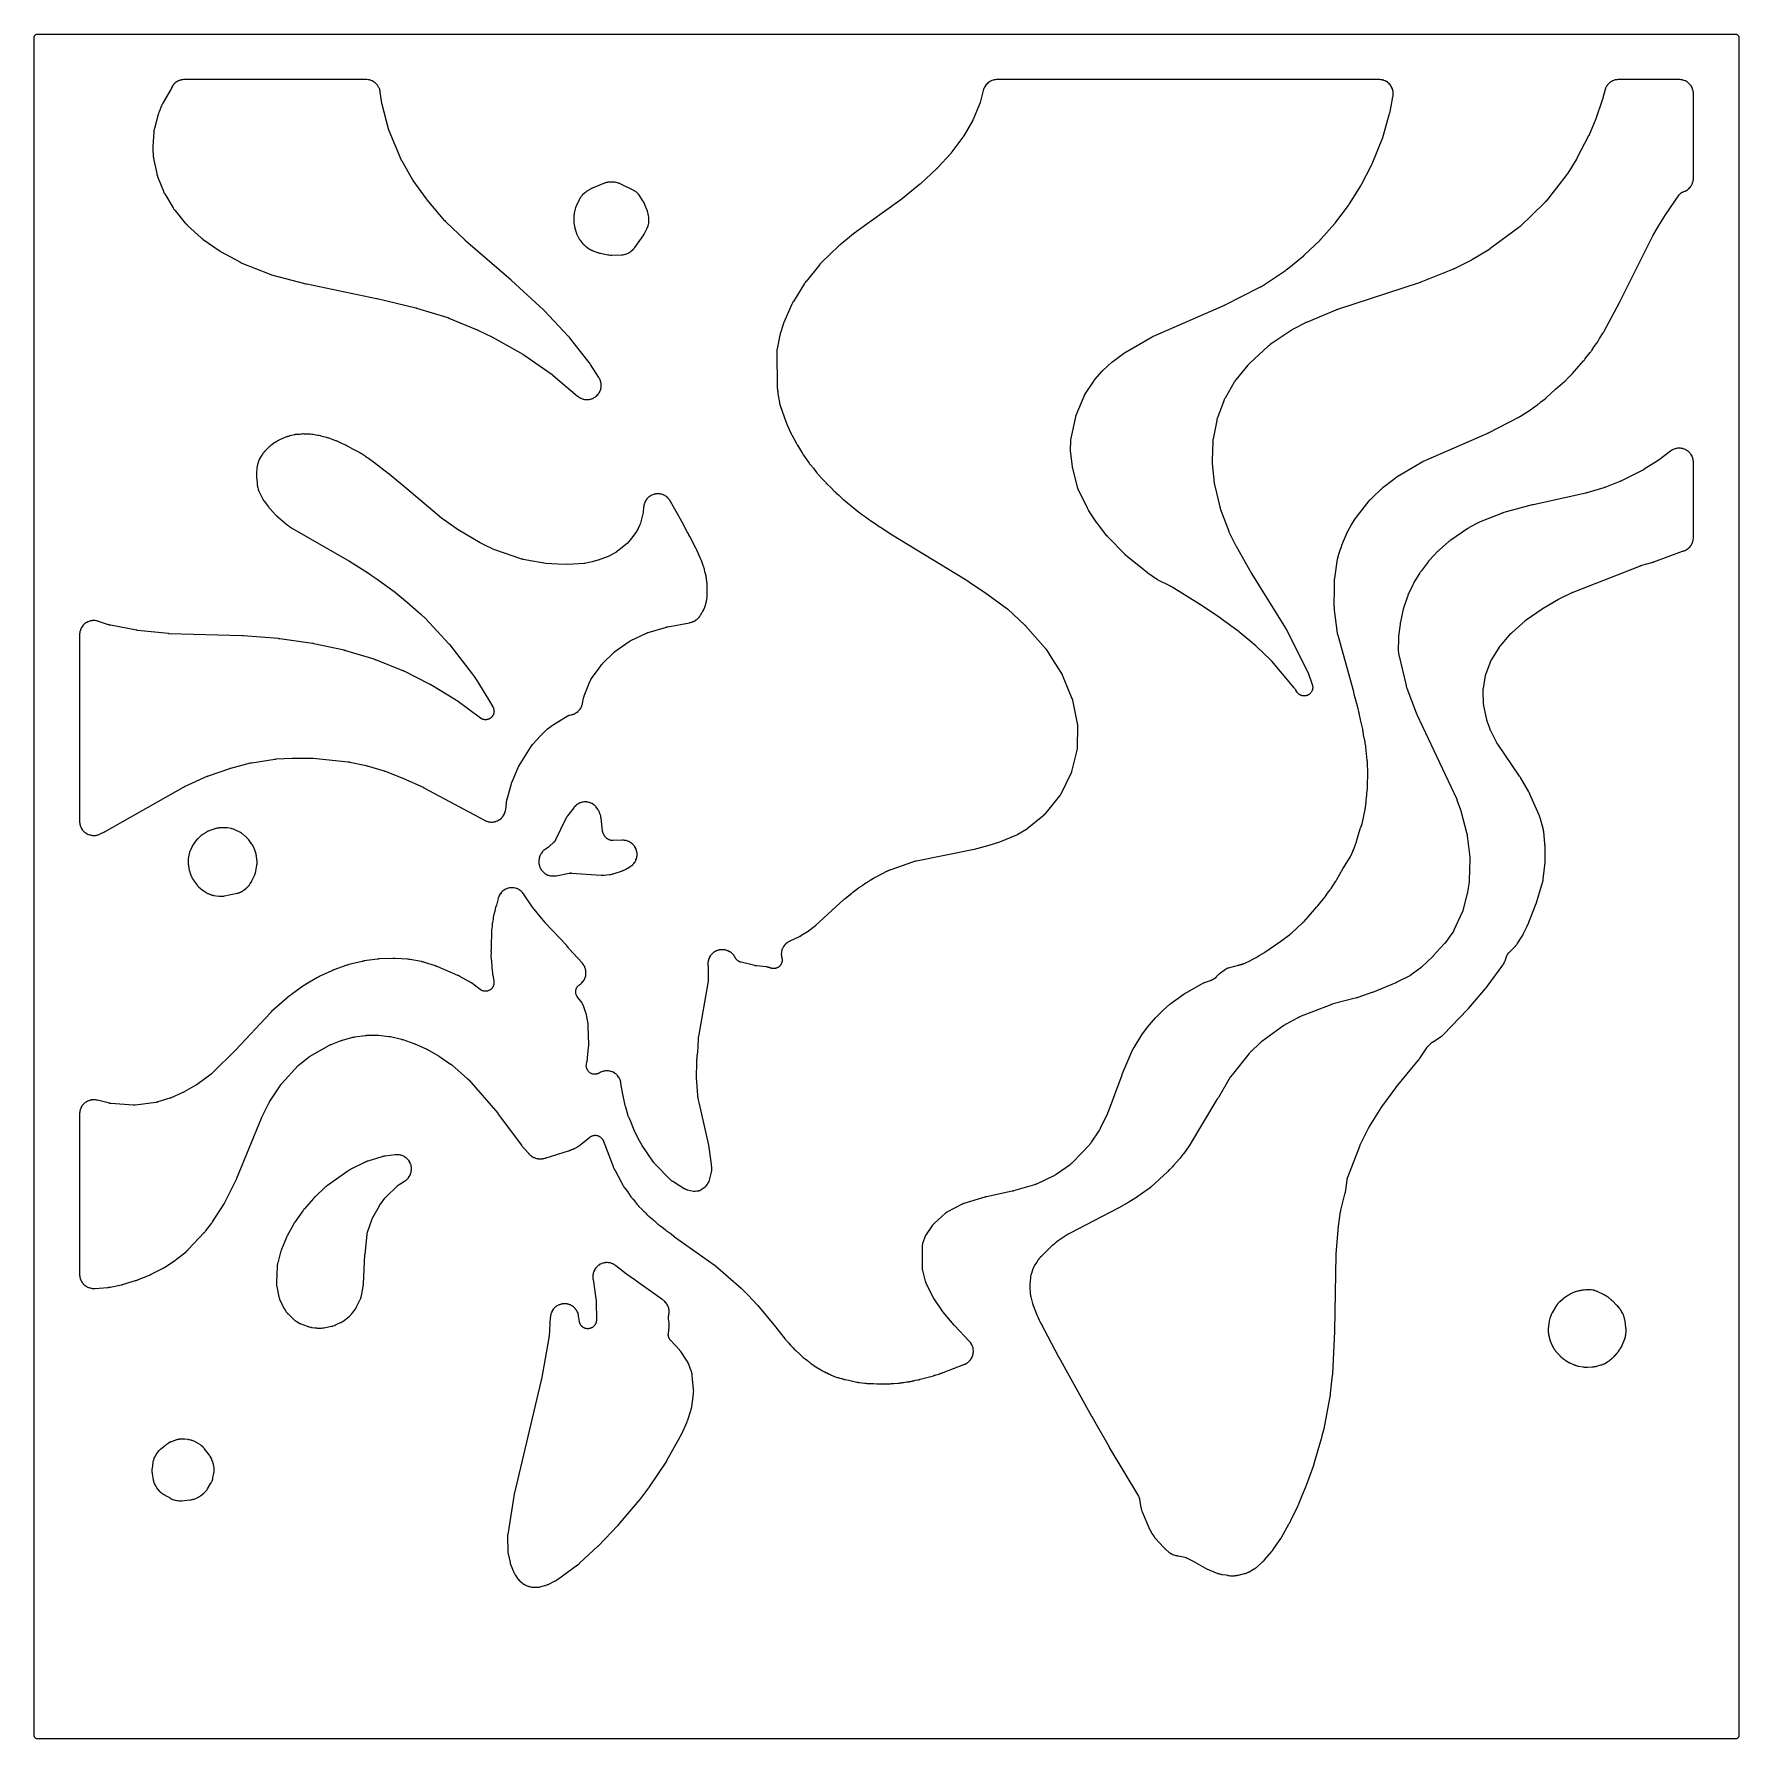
# Model space of a CAD drawing. Header units: millimetres. Extents: x 0 to 300, y 0 to 300.
import ezdxf

# ---------------------------------------------------------------- set-up
doc = ezdxf.new("R2010")
doc.units = ezdxf.units.MM
doc.layers.add('CUT', color=7, linetype='CONTINUOUS')

msp = doc.modelspace()

# ---------------------------------------------------------------- linework, layer by layer
at = {"layer": 'CUT'}
for points in [[(-0.036, 299.6365), (-0.0162, 299.6918), (0.009, 299.745), (0.0392, 299.7954), (0.0743, 299.8427), (0.1137, 299.8863), (0.1573, 299.9257), (0.2046, 299.9608), (0.255, 299.991), (0.3082, 300.0162), (0.3635, 300.036), (0.4206, 300.0503), (0.4788, 300.0589), (0.5522, 300.0625), (1.4375, 300.0625), (2.5582, 300.0625), (140.0684, 300.0625), (193.3882, 300.0625), (298.533, 300.0625), (298.5625, 300.0625), (299.4478, 300.0625), (299.5212, 300.0589), (299.5794, 300.0503), (299.6365, 300.036), (299.6918, 300.0162), (299.745, 299.991), (299.7954, 299.9608), (299.8427, 299.9257), (299.8863, 299.8863), (299.9257, 299.8427), (299.9608, 299.7954), (299.991, 299.745), (300.0162, 299.6918), (300.036, 299.6365), (300.0503, 299.5794), (300.0589, 299.5212), (300.0625, 299.4478), (300.0625, 298.5625), (300.0625, 297.442), (300.0625, 109.7131), (300.0625, 1.467), (300.0625, 1.4375), (300.0625, 0.5522), (300.0589, 0.4788), (300.0503, 0.4206), (300.036, 0.3635), (300.0162, 0.3082), (299.991, 0.255), (299.9608, 0.2046), (299.9257, 0.1573), (299.8863, 0.1137), (299.8427, 0.0743), (299.7954, 0.0392), (299.745, 0.009), (299.6918, -0.0162), (299.6365, -0.036), (299.5794, -0.0503), (299.5212, -0.0589), (299.4478, -0.0625), (298.5625, -0.0625), (1.4375, -0.0625), (0.5522, -0.0625), (0.4788, -0.0589), (0.4206, -0.0503), (0.3635, -0.036), (0.3082, -0.0162), (0.255, 0.009), (0.2046, 0.0392), (0.1573, 0.0743), (0.1137, 0.1137), (0.0743, 0.1573), (0.0392, 0.2046), (0.009, 0.255), (-0.0162, 0.3082), (-0.036, 0.3635), (-0.0503, 0.4206), (-0.0589, 0.4788), (-0.0625, 0.5522), (-0.0625, 1.4375), (-0.0625, 298.5625), (-0.0625, 299.4478), (-0.0589, 299.5212), (-0.0503, 299.5794)], [(7.9399, 110.0062), (7.9377, 109.9127), (7.9375, 109.8983), (7.9375, 81.7974), (7.9377, 81.7829), (7.94, 81.6886), (7.9405, 81.6741), (7.9432, 81.6175), (7.9453, 81.5885), (7.9633, 81.4034), (7.9717, 81.346), (8.007, 81.166), (8.0209, 81.1096), (8.0734, 80.9339), (8.0926, 80.8791), (8.1619, 80.7093), (8.1863, 80.6566), (8.2716, 80.4942), (8.3011, 80.4442), (8.4017, 80.2908), (8.4358, 80.2439), (8.5508, 80.101), (8.5893, 80.0575), (8.7175, 79.9264), (8.76, 79.8869), (8.9003, 79.7687), (8.9464, 79.7335), (9.0975, 79.6294), (9.1468, 79.5988), (9.3072, 79.5098), (9.3593, 79.4841), (9.5275, 79.411), (9.5818, 79.3905), (9.7563, 79.334), (9.8123, 79.3188), (9.9915, 79.2794), (10.0487, 79.2697), (10.2308, 79.2478), (10.2887, 79.2437), (10.4747, 79.2395), (10.5037, 79.2395), (10.5603, 79.2409), (10.5748, 79.2415), (10.669, 79.2462), (10.6835, 79.2471), (12.8467, 79.4071), (12.8656, 79.4088), (12.988, 79.4218), (13.0068, 79.4241), (13.1599, 79.4452), (13.1786, 79.4481), (13.3, 79.4687), (13.3186, 79.4722), (15.3473, 79.8838), (15.3608, 79.8867), (15.4482, 79.9065), (15.4616, 79.9098), (15.5707, 79.9372), (15.5841, 79.9407), (15.6705, 79.9645), (15.6837, 79.9683), (17.8126, 80.6086), (17.8265, 80.6129), (17.9161, 80.6423), (17.9299, 80.6469), (18.0415, 80.6865), (18.0551, 80.6915), (18.1432, 80.7251), (18.1567, 80.7305), (20.2406, 81.5844), (20.2529, 81.5895), (20.332, 81.624), (20.3441, 81.6295), (20.4425, 81.675), (20.4545, 81.6807), (20.5321, 81.7186), (20.5439, 81.7246), (22.5276, 82.7509), (22.5413, 82.7582), (22.63, 82.8071), (22.6436, 82.8148), (22.7534, 82.879), (22.7667, 82.8871), (22.8528, 82.9405), (22.8659, 82.9489), (24.7303, 84.174), (24.7416, 84.1816), (24.8141, 84.2316), (24.8252, 84.2394), (24.9148, 84.3043), (24.9257, 84.3124), (24.9958, 84.3656), (25.0066, 84.3739), (26.6898, 85.7123), (26.7065, 85.7261), (26.813, 85.8172), (26.8291, 85.8315), (26.9585, 85.9505), (26.9741, 85.9654), (27.0738, 86.064), (27.0889, 86.0794), (29.9027, 89.0683), (29.9124, 89.0789), (29.9749, 89.1485), (29.9843, 89.1593), (30.0606, 89.2485), (30.0698, 89.2596), (30.1289, 89.3321), (30.1378, 89.3433), (31.1522, 90.6522), (31.1608, 90.6636), (31.216, 90.7385), (31.2244, 90.7501), (31.2914, 90.8457), (31.2995, 90.8575), (31.3511, 90.9349), (31.3589, 90.9469), (33.388, 94.1554), (33.3959, 94.1682), (33.4461, 94.2522), (33.4537, 94.2653), (33.5141, 94.3723), (33.5213, 94.3855), (33.5673, 94.472), (33.5742, 94.4854), (35.5142, 98.3671), (35.5188, 98.3766), (35.5506, 98.4431), (35.5554, 98.4533), (35.5934, 98.5369), (35.5979, 98.5471), (35.6268, 98.6137), (35.6314, 98.6247), (39.9778, 109.2441), (39.9805, 109.2505), (39.9867, 109.2654), (39.9894, 109.2717), (39.9959, 109.2869), (39.9992, 109.2947), (40.0072, 109.3128), (40.0106, 109.3205), (40.0146, 109.3295), (40.0182, 109.3373), (40.0265, 109.3553), (40.0301, 109.363), (40.032, 109.367), (40.0363, 109.376), (40.0466, 109.3971), (40.051, 109.4061), (41.2673, 111.8372), (41.2734, 111.8491), (41.2877, 111.8767), (41.294, 111.8885), (41.3016, 111.9027), (41.3079, 111.9143), (41.323, 111.9413), (41.3295, 111.9528), (41.3371, 111.966), (41.3438, 111.9775), (41.3597, 112.0041), (41.3666, 112.0155), (41.3751, 112.0292), (41.3822, 112.0405), (41.3988, 112.0666), (41.406, 112.0778), (43.3856, 115.0858), (43.3896, 115.0919), (43.3991, 115.106), (43.4008, 115.1086), (43.4198, 115.1356), (43.4587, 115.189), (43.4723, 115.207), (43.4921, 115.2315), (43.546, 115.2953), (43.5697, 115.3222), (46.4442, 118.4618), (46.4488, 118.4669), (46.4597, 118.4786), (46.4618, 118.4808), (46.4832, 118.503), (46.5272, 118.5468), (46.5425, 118.5616), (46.5644, 118.5815), (46.6235, 118.633), (46.6493, 118.6547), (48.1627, 119.878), (48.1684, 119.8825), (48.1817, 119.8931), (48.1842, 119.895), (48.21, 119.9147), (48.2628, 119.9533), (48.2811, 119.9663), (48.3072, 119.9834), (48.3773, 120.0275), (48.4077, 120.0458), (51.9616, 122.0891), (51.9696, 122.0936), (51.982, 122.1006), (52.0025, 122.1118), (52.03, 122.1263), (52.0547, 122.1389), (52.0746, 122.1486), (52.0859, 122.154), (52.0902, 122.156), (52.115, 122.1673), (52.1707, 122.1915), (52.2044, 122.2054), (52.2158, 122.2098), (52.2243, 122.2131), (54.0033, 122.8826), (54.0136, 122.8864), (54.038, 122.8953), (54.0484, 122.899), (54.0612, 122.9034), (54.0717, 122.907), (54.0962, 122.9152), (54.1067, 122.9187), (54.1189, 122.9226), (54.1294, 122.9259), (54.1542, 122.9335), (54.1648, 122.9367), (54.1777, 122.9405), (54.1884, 122.9436), (54.2133, 122.9506), (54.224, 122.9535), (56.0775, 123.4494), (56.0904, 123.4528), (56.1205, 123.4604), (56.1334, 123.4635), (56.1492, 123.4673), (56.1622, 123.4702), (56.1925, 123.4769), (56.2056, 123.4797), (56.2205, 123.4828), (56.2336, 123.4853), (56.2641, 123.4911), (56.2772, 123.4935), (56.2932, 123.4963), (56.3063, 123.4985), (56.337, 123.5034), (56.3502, 123.5054), (58.2255, 123.7756), (58.2397, 123.7776), (58.273, 123.7818), (58.2872, 123.7835), (58.3046, 123.7855), (58.3189, 123.787), (58.3523, 123.7901), (58.3666, 123.7914), (58.383, 123.7927), (58.3974, 123.7937), (58.4308, 123.7958), (58.4452, 123.7966), (58.4627, 123.7975), (58.477, 123.798), (58.5105, 123.7991), (58.5249, 123.7994), (60.2604, 123.8262), (60.2739, 123.8263), (60.3055, 123.8263), (60.3191, 123.8262), (60.3356, 123.826), (60.3491, 123.8257), (60.3807, 123.8248), (60.3943, 123.8243), (60.4098, 123.8236), (60.4233, 123.8229), (60.4549, 123.821), (60.4684, 123.8201), (60.4849, 123.8188), (60.4984, 123.8177), (60.5298, 123.8149), (60.5433, 123.8135), (62.365, 123.6216), (62.3789, 123.6201), (62.4113, 123.6161), (62.4252, 123.6144), (62.4421, 123.612), (62.4559, 123.61), (62.4882, 123.6051), (62.502, 123.6029), (62.5178, 123.6002), (62.5316, 123.5978), (62.5636, 123.5919), (62.5774, 123.5892), (62.5941, 123.5859), (62.6078, 123.583), (62.6397, 123.5761), (62.6533, 123.573), (64.5945, 123.12), (64.606, 123.1172), (64.6326, 123.1107), (64.644, 123.1078), (64.6579, 123.1041), (64.6693, 123.1011), (64.6958, 123.0938), (64.7071, 123.0906), (64.7201, 123.0868), (64.7314, 123.0835), (64.7577, 123.0755), (64.7689, 123.072), (64.7826, 123.0677), (64.7938, 123.064), (64.8199, 123.0554), (64.831, 123.0516), (66.7968, 122.3697), (66.8062, 122.3664), (66.8281, 122.3585), (66.8375, 122.3551), (66.8489, 122.3508), (66.8582, 122.3473), (66.88, 122.3389), (66.8892, 122.3353), (66.8999, 122.3311), (66.9092, 122.3273), (66.9307, 122.3185), (66.9399, 122.3147), (66.9511, 122.3099), (66.9603, 122.306), (66.9816, 122.2967), (66.9907, 122.2926), (68.975, 121.4004), (68.9849, 121.3959), (69.0079, 121.3852), (69.0177, 121.3806), (69.0297, 121.3749), (69.0395, 121.3701), (69.0622, 121.3589), (69.0719, 121.354), (69.0831, 121.3483), (69.0927, 121.3434), (69.1152, 121.3316), (69.1248, 121.3265), (69.1364, 121.3202), (69.146, 121.315), (69.1681, 121.3026), (69.1776, 121.2973), (71.1194, 120.1877), (71.1273, 120.1832), (71.1456, 120.1724), (71.1535, 120.1678), (71.163, 120.1621), (71.1708, 120.1574), (71.1889, 120.1463), (71.1966, 120.1415), (71.2055, 120.1359), (71.2132, 120.1311), (71.2311, 120.1196), (71.2387, 120.1147), (71.248, 120.1086), (71.2556, 120.1035), (71.2732, 120.0917), (71.2808, 120.0866), (73.2424, 118.7445), (73.2527, 118.7373), (73.2766, 118.7205), (73.2868, 118.7132), (73.2992, 118.7043), (73.3092, 118.6968), (73.3326, 118.6793), (73.3426, 118.6718), (73.354, 118.663), (73.3639, 118.6553), (73.3868, 118.6371), (73.3966, 118.6293), (73.4084, 118.6196), (73.4181, 118.6117), (73.4405, 118.5929), (73.45, 118.5848), (76.2595, 116.1633), (76.2646, 116.1589), (76.2764, 116.1486), (76.2786, 116.1466), (76.3011, 116.1261), (76.3456, 116.0842), (76.3606, 116.0696), (76.3809, 116.0486), (76.4335, 115.992), (76.4556, 115.9673), (81.5477, 110.0674), (81.5521, 110.0622), (81.5623, 110.0502), (81.5666, 110.045), (81.577, 110.0326), (81.5823, 110.0263), (81.5946, 110.0113), (81.5998, 110.0049), (81.6058, 109.9974), (81.611, 109.9909), (81.6231, 109.9757), (81.6282, 109.9691), (81.6308, 109.9658), (81.6368, 109.958), (81.6507, 109.9397), (81.6566, 109.9318), (85.7269, 104.4437), (85.735, 104.433), (85.7883, 104.3645), (85.7966, 104.354), (85.8654, 104.2694), (85.8739, 104.2591), (85.9302, 104.1929), (85.939, 104.1829), (85.9474, 104.1735), (85.961, 104.1555), (85.9777, 104.1346), (86.0889, 104.0009), (86.1064, 103.9808), (86.1416, 103.9421), (86.1507, 103.9323), (86.2107, 103.8694), (86.22, 103.8598), (86.2812, 103.7983), (86.9682, 103.0264), (86.9764, 103.0173), (87.0308, 102.9587), (87.0392, 102.9498), (87.0726, 102.9152), (87.0901, 102.8979), (87.2057, 102.7876), (87.2239, 102.771), (87.26, 102.7393), (87.2693, 102.7313), (87.3304, 102.6798), (87.3399, 102.6719), (87.3618, 102.6542), (87.3735, 102.6451), (87.4499, 102.5864), (87.4617, 102.5775), (87.5085, 102.5434), (87.5329, 102.5266), (87.6916, 102.4224), (87.7427, 102.3923), (87.9087, 102.3055), (87.9625, 102.2807), (88.1362, 102.2106), (88.1922, 102.1912), (88.372, 102.1386), (88.4296, 102.1248), (88.6138, 102.0903), (88.6725, 102.0822), (88.7152, 102.0785), (88.7431, 102.0746), (88.9314, 102.0577), (88.9912, 102.0553), (89.1803, 102.0573), (89.24, 102.0609), (89.4279, 102.0816), (89.4869, 102.0911), (89.6081, 102.1169), (89.6537, 102.1242), (89.6821, 102.1295), (89.8657, 102.168), (89.8938, 102.1747), (89.9483, 102.1889), (89.9623, 102.1927), (90.0525, 102.2186), (90.0663, 102.2227), (94.0149, 103.4586), (94.0264, 103.4623), (94.1004, 103.4871), (94.1118, 103.491), (94.156, 103.5068), (94.1785, 103.5154), (94.3233, 103.5738), (94.3454, 103.5832), (94.3882, 103.6026), (94.3991, 103.6076), (94.4697, 103.6411), (94.4805, 103.6464), (94.5491, 103.6807), (94.6123, 103.7009), (94.6268, 103.7057), (94.7202, 103.7382), (94.7345, 103.7434), (94.7901, 103.7643), (94.8183, 103.7758), (94.9996, 103.8548), (95.0272, 103.8677), (95.0804, 103.8941), (95.094, 103.9011), (95.1814, 103.9474), (95.1948, 103.9547), (95.7279, 104.2546), (95.7392, 104.2611), (95.8122, 104.3042), (95.8233, 104.311), (95.8666, 104.3379), (95.8885, 104.3521), (96.0284, 104.4477), (96.0496, 104.4629), (96.0904, 104.4934), (96.1007, 104.5014), (96.1674, 104.5536), (96.1776, 104.5618), (96.2212, 104.5975), (96.2282, 104.603), (96.2413, 104.6134), (97.7502, 105.8498), (97.7856, 105.8774), (97.8518, 105.9263), (97.9266, 105.976), (97.9779, 106.0066), (98.0573, 106.0486), (98.1114, 106.0739), (98.1946, 106.1078), (98.251, 106.1276), (98.3371, 106.153), (98.3952, 106.1671), (98.4834, 106.1838), (98.5427, 106.192), (98.6321, 106.1998), (98.6918, 106.2021), (98.7816, 106.201), (98.8413, 106.1972), (98.9305, 106.1872), (98.9895, 106.1776), (99.0773, 106.1587), (99.135, 106.1432), (99.2205, 106.1156), (99.2764, 106.0945), (99.3587, 106.0586), (99.4122, 106.0319), (99.4905, 105.988), (99.5411, 105.9562), (99.6147, 105.9046), (99.6618, 105.8679), (99.7299, 105.8093), (99.7732, 105.7681), (99.835, 105.703), (99.8886, 105.6406), (99.917, 105.6058), (100.0387, 105.4491), (100.0399, 105.4475), (101.8946, 100.6809), (101.9015, 100.664), (101.9476, 100.5553), (101.955, 100.5387), (101.968, 100.5103), (101.9989, 100.4346), (102.0068, 100.416), (102.0739, 100.2661), (102.0825, 100.2478), (102.14, 100.1301), (102.1491, 100.1122), (103.3297, 97.8875), (103.3378, 97.8728), (103.3917, 97.7777), (103.4002, 97.7632), (103.4091, 97.7485), (103.4106, 97.746), (103.4422, 97.6937), (103.4712, 97.6458), (103.4726, 97.6436), (103.482, 97.628), (103.491, 97.6137), (103.5505, 97.5214), (103.5599, 97.5073), (103.5841, 97.4719), (103.6691, 97.3136), (103.6743, 97.3041), (103.7112, 97.238), (103.7168, 97.2282), (103.7419, 97.1854), (103.7544, 97.165), (103.8347, 97.0394), (103.8474, 97.0202), (103.8702, 96.9875), (103.8765, 96.9786), (103.9203, 96.918), (103.9275, 96.9082), (104.4008, 96.2799), (105.016, 95.3807), (105.0272, 95.3649), (105.1016, 95.2633), (105.1133, 95.2479), (105.2107, 95.1235), (105.2229, 95.1085), (105.3037, 95.0119), (105.3164, 94.9973), (105.6398, 94.6353), (106.0604, 94.077), (106.068, 94.0671), (106.118, 94.0036), (106.1257, 93.9939), (106.1566, 93.9564), (106.1727, 93.9375), (106.2803, 93.8169), (106.2972, 93.7987), (106.3311, 93.7638), (106.3398, 93.755), (106.3973, 93.6982), (106.4062, 93.6895), (106.9234, 93.1986), (107.1052, 92.9951), (107.1164, 92.9829), (107.1905, 92.9045), (107.202, 92.8926), (107.2977, 92.7968), (107.3095, 92.7852), (107.3878, 92.711), (107.4, 92.6998), (107.5924, 92.5273), (107.8212, 92.2787), (107.8354, 92.2638), (107.9294, 92.1684), (107.9442, 92.154), (108.0662, 92.0384), (108.0814, 92.0245), (108.1818, 91.9358), (108.1974, 91.9224), (108.7333, 91.4808), (108.7432, 91.4715), (108.8102, 91.4109), (108.8206, 91.4017), (108.9063, 91.3275), (108.9169, 91.3186), (108.9866, 91.2611), (108.9974, 91.2524), (109.1335, 91.1453), (109.7686, 90.5758), (109.7806, 90.5653), (109.8595, 90.4982), (109.8718, 90.4881), (109.9731, 90.4065), (109.9857, 90.3967), (110.0681, 90.3339), (110.0809, 90.3244), (110.523, 90.0055), (111.02, 89.5959), (111.0276, 89.5897), (111.0809, 89.5472), (111.0892, 89.5408), (111.1565, 89.489), (111.1647, 89.4828), (111.2186, 89.4428), (111.2275, 89.4363), (112.0676, 88.8365), (112.5423, 88.463), (112.5479, 88.4587), (112.5872, 88.4285), (112.5933, 88.4239), (112.6427, 88.3869), (112.6487, 88.3825), (112.6882, 88.3537), (112.6947, 88.3491), (119.6518, 83.4214), (119.661, 83.4148), (119.6823, 83.3992), (119.6914, 83.3925), (119.7025, 83.3842), (119.7115, 83.3774), (119.7325, 83.3613), (119.7415, 83.3544), (119.7517, 83.3463), (119.7606, 83.3392), (119.7811, 83.3226), (119.7899, 83.3155), (119.8006, 83.3067), (119.8092, 83.2994), (119.8294, 83.2823), (119.838, 83.2749), (124.4384, 79.2648), (125.5478, 78.1736), (127.3582, 76.2252), (130.4683, 72.4562), (132.1765, 70.2957), (132.1875, 70.2822), (132.2604, 70.1953), (132.2718, 70.1821), (132.3665, 70.0757), (132.3783, 70.0628), (132.4561, 69.9803), (132.4683, 69.9677), (132.7737, 69.6624), (133.1193, 69.2435), (133.1264, 69.235), (133.1767, 69.1763), (133.1843, 69.1676), (133.218, 69.1298), (133.2346, 69.1119), (133.2496, 69.0964), (133.2513, 69.0946), (133.3573, 68.9849), (133.3741, 68.9683), (133.4036, 68.9401), (133.4117, 68.9325), (133.468, 68.8806), (133.4772, 68.8723), (133.5585, 68.8004), (133.7095, 68.6225), (133.7179, 68.6129), (133.7727, 68.5509), (133.7813, 68.5415), (133.8151, 68.505), (133.8327, 68.4866), (133.9501, 68.37), (133.9685, 68.3525), (134.0053, 68.3189), (134.0148, 68.3105), (134.0771, 68.256), (134.0868, 68.2477), (134.7119, 67.7241), (135.2111, 67.2249), (135.221, 67.2152), (135.2865, 67.1526), (135.2967, 67.1431), (135.337, 67.1065), (135.358, 67.0882), (135.4973, 66.9726), (135.5192, 66.9553), (135.5626, 66.9226), (135.5738, 66.9143), (135.6474, 66.8615), (135.6588, 66.8535), (136.1135, 66.5427), (136.3525, 66.3314), (136.3611, 66.324), (136.3867, 66.3013), (136.3949, 66.2943), (136.4522, 66.2454), (136.4609, 66.2382), (136.499, 66.2068), (136.5177, 66.1921), (136.6361, 66.1025), (136.6546, 66.089), (136.6872, 66.0663), (136.6961, 66.0602), (136.7079, 66.0523), (136.8749, 65.9124), (136.883, 65.9057), (136.9395, 65.86), (136.948, 65.8533), (136.9856, 65.824), (137.004, 65.8102), (137.1202, 65.7266), (137.1384, 65.714), (137.1703, 65.6928), (137.179, 65.6871), (137.2396, 65.6484), (137.2495, 65.6422), (138.5542, 64.8423), (138.5652, 64.8358), (138.6362, 64.7943), (138.6472, 64.788), (138.6905, 64.764), (138.7129, 64.7521), (138.859, 64.6787), (138.9646, 64.6226), (138.9869, 64.6114), (139.0309, 64.5903), (139.0422, 64.5851), (139.116, 64.5516), (139.1274, 64.5465), (139.443, 64.4113), (139.5302, 64.3735), (139.7648, 64.2336), (139.7764, 64.2269), (139.8521, 64.184), (139.8639, 64.1775), (139.91, 64.1528), (139.9338, 64.1406), (140.0906, 64.0652), (140.115, 64.0541), (140.1631, 64.0335), (140.1755, 64.0284), (140.2563, 63.996), (140.2688, 63.9912), (141.3373, 63.59), (141.3554, 63.5836), (141.4735, 63.5435), (141.4918, 63.5376), (141.6415, 63.4921), (141.66, 63.4868), (141.7804, 63.4543), (141.799, 63.4496), (142.0718, 63.3854), (142.0944, 63.3764), (142.1085, 63.3709), (142.2005, 63.3367), (142.2147, 63.3317), (142.2705, 63.3125), (142.2993, 63.3034), (142.4878, 63.2492), (142.517, 63.2416), (142.5744, 63.2281), (142.5891, 63.2249), (142.6852, 63.2049), (142.7, 63.202), (143.3603, 63.0821), (143.3919, 63.0747), (144.7714, 62.7475), (144.7904, 62.7433), (144.9144, 62.7182), (144.9336, 62.7146), (145.0901, 62.688), (145.1093, 62.6851), (145.2347, 62.668), (145.254, 62.6657), (146.1856, 62.5694), (146.2648, 62.5567), (146.2777, 62.5548), (146.328, 62.5479), (146.3539, 62.545), (146.5221, 62.5293), (146.548, 62.5274), (146.5988, 62.5249), (146.6118, 62.5244), (146.6235, 62.5241), (146.719, 62.5142), (146.7334, 62.5129), (146.827, 62.5055), (146.8414, 62.5045), (146.9591, 62.4981), (146.9736, 62.4974), (147.0674, 62.4945), (147.0819, 62.4943), (147.7047, 62.4901), (148.3048, 62.4365), (148.3246, 62.4351), (148.4531, 62.4278), (148.4729, 62.4271), (148.6343, 62.4233), (148.6542, 62.4232), (148.7829, 62.4245), (148.7857, 62.4246), (148.9048, 62.4236), (148.9239, 62.4237), (149.048, 62.4267), (149.0671, 62.4274), (149.7843, 62.4672), (149.9641, 62.475), (150.5495, 62.471), (150.5694, 62.4712), (150.6988, 62.4747), (150.7187, 62.4755), (150.8808, 62.4852), (150.9007, 62.4867), (151.0296, 62.4987), (151.0494, 62.5009), (151.2965, 62.5322), (152.0778, 62.5658), (152.0987, 62.5671), (152.2341, 62.5777), (152.2549, 62.5796), (152.4242, 62.5988), (152.4449, 62.6015), (152.5792, 62.6215), (152.5998, 62.6249), (152.6146, 62.6276), (152.651, 62.6308), (152.6705, 62.6329), (152.8295, 62.6522), (152.8489, 62.6549), (152.975, 62.6744), (152.9944, 62.6777), (153.5851, 62.7891), (153.8811, 62.821), (153.903, 62.8238), (154.0449, 62.8444), (154.0667, 62.848), (154.2436, 62.8804), (154.2653, 62.8848), (154.4053, 62.9158), (154.4267, 62.9209), (154.5124, 62.9432), (154.5713, 62.9528), (154.5924, 62.9566), (154.7635, 62.9909), (154.7844, 62.9955), (154.9198, 63.0276), (154.9405, 63.0329), (155.0758, 63.0702), (155.6527, 63.179), (155.6646, 63.1813), (155.7413, 63.1974), (155.7531, 63.2), (155.849, 63.2221), (155.8608, 63.225), (155.9368, 63.2441), (155.9485, 63.2472), (158.2566, 63.878), (158.2693, 63.8817), (158.3516, 63.9061), (158.3642, 63.91), (158.4669, 63.943), (158.4795, 63.9472), (158.5606, 63.9753), (158.5731, 63.9797), (158.757, 64.0479), (159.2519, 64.1767), (159.2661, 64.1806), (159.3583, 64.207), (159.3724, 64.2112), (159.4274, 64.2285), (159.4553, 64.238), (159.6327, 64.3033), (159.687, 64.3264), (159.7862, 64.3745), (159.8341, 64.3902), (159.8477, 64.3949), (159.9361, 64.4262), (159.9497, 64.4312), (163.6321, 65.8386), (163.6458, 65.844), (163.7344, 65.8804), (163.748, 65.8862), (163.8006, 65.9093), (163.8273, 65.9218), (163.9962, 66.0062), (164.0476, 66.0351), (164.2052, 66.1343), (164.2535, 66.168), (164.4006, 66.2822), (164.4454, 66.3205), (164.5806, 66.4486), (164.6214, 66.4911), (164.7434, 66.6318), (164.7798, 66.6781), (164.8874, 66.8301), (164.9191, 66.8798), (165.0113, 67.0416), (165.038, 67.0941), (165.1139, 67.2642), (165.1353, 67.3191), (165.1941, 67.4958), (165.21, 67.5525), (165.2513, 67.7341), (165.2615, 67.7922), (165.2848, 67.9769), (165.2893, 68.0357), (165.2943, 68.2219), (165.293, 68.2807), (165.2798, 68.4665), (165.2727, 68.525), (165.2413, 68.7086), (165.2285, 68.7661), (165.1793, 68.9457), (165.1609, 69.0017), (165.0943, 69.1756), (165.0705, 69.2295), (164.9872, 69.3961), (164.9582, 69.4474), (164.859, 69.6049), (164.8251, 69.6532), (164.7093, 69.8023), (164.6906, 69.8251), (164.6532, 69.8688), (164.6434, 69.8798), (164.5793, 69.9509), (164.5693, 69.9617), (164.5582, 69.9734), (162.0005, 72.6712), (161.9966, 72.6753), (161.9876, 72.6849), (161.9838, 72.689), (161.9746, 72.699), (161.9699, 72.7041), (161.959, 72.7161), (161.9543, 72.7212), (161.949, 72.7272), (161.9443, 72.7324), (161.9336, 72.7446), (161.929, 72.7499), (161.9266, 72.7525), (161.9213, 72.7588), (161.9088, 72.7734), (161.9035, 72.7797), (160.0032, 75.0497), (159.9963, 75.058), (159.9804, 75.0775), (159.9736, 75.086), (159.9655, 75.0962), (159.9588, 75.1046), (159.9434, 75.1244), (159.9369, 75.1329), (159.9294, 75.1428), (159.9229, 75.1514), (159.908, 75.1716), (159.9016, 75.1803), (159.8939, 75.191), (159.8877, 75.1997), (159.8732, 75.2203), (159.8671, 75.2291), (158.3662, 77.4173), (158.3624, 77.4229), (158.3534, 77.4362), (158.3518, 77.4386), (158.335, 77.4647), (158.3022, 77.5175), (158.2912, 77.5357), (158.2768, 77.5616), (158.2399, 77.6309), (158.2247, 77.661), (157.0104, 80.1657), (157.0056, 80.1758), (156.9992, 80.1894), (156.9813, 80.2302), (156.9531, 80.2988), (156.9412, 80.3294), (156.9305, 80.3605), (156.9074, 80.4311), (156.8947, 80.4737), (156.8907, 80.4882), (156.8879, 80.499), (156.3903, 82.4204), (156.388, 82.4296), (156.3844, 82.444), (156.3789, 82.4678), (156.3719, 82.4998), (156.3661, 82.5284), (156.3654, 82.5324), (156.3575, 82.5829), (156.3487, 82.6521), (156.3428, 82.7181), (156.3403, 82.7648), (156.3391, 82.8036), (156.3389, 82.8162), (156.3389, 82.8258), (156.3424, 86.7253), (156.3425, 86.7371), (156.3427, 86.7529), (156.3446, 86.7999), (156.3482, 86.855), (156.3573, 86.9358), (156.3696, 87.0136), (156.3861, 87.0942), (156.4001, 87.1494), (156.413, 87.1954), (156.4176, 87.2102), (156.4212, 87.2214), (156.7229, 88.1502), (156.7261, 88.1599), (156.7311, 88.1748), (156.7398, 88.1994), (156.7519, 88.2322), (156.7632, 88.2611), (156.7649, 88.2652), (156.7871, 88.315), (156.8194, 88.382), (156.8525, 88.4443), (156.8776, 88.4873), (156.8993, 88.5226), (156.9066, 88.5339), (156.9121, 88.5424), (158.1451, 90.4032), (158.1528, 90.4146), (158.1633, 90.43), (158.1959, 90.4745), (158.2524, 90.5471), (158.2781, 90.5786), (158.3052, 90.6088), (158.3682, 90.6759), (158.4072, 90.7149), (158.4207, 90.7277), (158.4308, 90.7371), (160.3638, 92.5032), (160.3711, 92.5098), (160.3824, 92.5199), (160.4014, 92.5364), (160.4271, 92.5581), (160.4503, 92.5771), (160.4536, 92.5797), (160.4958, 92.611), (160.5546, 92.6521), (160.6118, 92.6889), (160.6532, 92.7134), (160.688, 92.733), (160.6994, 92.7391), (160.7081, 92.7436), (163.3983, 94.1406), (163.4074, 94.1453), (163.4216, 94.1524), (163.4452, 94.1639), (163.4771, 94.1789), (163.5056, 94.1916), (163.5284, 94.2014), (163.5415, 94.2069), (163.5464, 94.2089), (163.5751, 94.22), (163.6392, 94.2437), (163.6779, 94.257), (163.6911, 94.2612), (163.7009, 94.2642), (167.3923, 95.3932), (167.4021, 95.3961), (167.4248, 95.4028), (167.4346, 95.4056), (167.4465, 95.4089), (167.4563, 95.4116), (167.4792, 95.4178), (167.489, 95.4204), (167.5003, 95.4233), (167.5102, 95.4258), (167.5332, 95.4314), (167.5431, 95.4338), (167.5552, 95.4366), (167.5651, 95.4388), (167.5882, 95.444), (167.5981, 95.4461), (172.1242, 96.3943), (172.1359, 96.3969), (172.2124, 96.4145), (172.2241, 96.4174), (172.3196, 96.4414), (172.3313, 96.4445), (172.4069, 96.4652), (172.4185, 96.4685), (176.1172, 97.56), (176.1275, 97.5631), (176.1993, 97.5857), (176.2099, 97.5892), (176.2567, 97.6049), (176.2791, 97.6129), (176.4177, 97.6656), (176.4389, 97.6741), (176.4754, 97.6896), (176.4853, 97.6939), (176.5532, 97.7242), (176.5642, 97.7292), (179.4127, 99.0685), (179.414, 99.0691), (179.4258, 99.0748), (179.5024, 99.1129), (179.5141, 99.1188), (179.5596, 99.1427), (179.5826, 99.1555), (179.7302, 99.2414), (179.7527, 99.2552), (179.7959, 99.2829), (179.8069, 99.2901), (179.8778, 99.3379), (179.8886, 99.3454), (182.3203, 101.0627), (182.3318, 101.071), (182.4061, 101.1262), (182.4174, 101.1348), (182.4613, 101.169), (182.4833, 101.187), (182.5043, 101.205), (182.5082, 101.2082), (182.6482, 101.3287), (182.6693, 101.3478), (182.7096, 101.3859), (182.7199, 101.3958), (182.7854, 101.4609), (182.7954, 101.471), (185.739, 104.5341), (185.7485, 104.5442), (185.8093, 104.6104), (185.8185, 104.6207), (185.8541, 104.6614), (185.8719, 104.6826), (185.984, 104.8231), (186.0007, 104.8452), (186.0324, 104.8889), (186.0404, 104.9002), (186.0915, 104.9742), (186.0992, 104.9857), (186.0998, 104.9866), (187.4194, 106.9963), (187.43, 107.013), (187.4971, 107.1228), (187.5071, 107.1399), (187.5866, 107.2803), (187.5961, 107.2977), (187.6557, 107.4117), (187.6646, 107.4294), (188.9427, 110.0818), (188.9487, 110.0947), (188.9871, 110.1793), (188.9928, 110.1924), (189.0384, 110.2998), (189.0438, 110.313), (189.0781, 110.3994), (189.0832, 110.4127), (191.4602, 116.8498), (191.4655, 116.8641), (191.4711, 116.8788), (191.473, 116.8837), (191.4777, 116.8957), (191.4797, 116.9009), (191.482, 116.9068), (191.4841, 116.912), (191.4889, 116.924), (191.4907, 116.9284), (191.4947, 116.9381), (191.5004, 116.9518), (191.503, 116.9579), (193.2588, 121.0777), (193.2653, 121.0925), (193.2807, 121.127), (193.2874, 121.1417), (193.2958, 121.1595), (193.3028, 121.174), (193.3194, 121.2078), (193.3266, 121.2223), (193.3351, 121.2387), (193.3426, 121.253), (193.3604, 121.2863), (193.3682, 121.3004), (193.3778, 121.3176), (193.3859, 121.3316), (193.4049, 121.3642), (193.4131, 121.3781), (194.937, 123.883), (195.937, 125.2435), (197.3399, 126.8665), (198.6906, 128.2161), (199.8658, 129.2691), (202.4081, 131.1012), (202.4188, 131.1088), (202.4439, 131.1263), (202.4547, 131.1338), (202.4679, 131.1427), (202.4788, 131.15), (202.5043, 131.1668), (202.5154, 131.1739), (202.5281, 131.1819), (202.5392, 131.1889), (202.5652, 131.2049), (202.5764, 131.2117), (202.5901, 131.2199), (202.6014, 131.2265), (202.6279, 131.2417), (202.6393, 131.2482), (205.8343, 133.027), (205.8432, 133.032), (205.8572, 133.0395), (205.8804, 133.0517), (205.9118, 133.0675), (205.9398, 133.0811), (205.9623, 133.0915), (205.9752, 133.0973), (205.98, 133.0994), (206.0083, 133.1114), (206.0715, 133.1369), (206.1097, 133.1513), (206.1228, 133.1558), (206.1324, 133.1592), (207.0289, 133.4625), (207.042, 133.4671), (207.1268, 133.498), (207.1398, 133.5029), (207.1903, 133.5227), (207.2159, 133.5334), (207.3785, 133.6058), (207.4281, 133.6307), (207.5812, 133.7166), (207.6283, 133.746), (207.7728, 133.8457), (207.8169, 133.8793), (207.9534, 133.9934), (207.9743, 134.0117), (208.0143, 134.0484), (208.0244, 134.0579), (208.0894, 134.1205), (208.0993, 134.1302), (208.573, 134.6074), (208.5797, 134.6141), (208.5901, 134.6244), (208.6076, 134.6412), (208.6313, 134.6634), (208.6527, 134.6827), (208.6699, 134.6978), (208.6798, 134.7064), (208.6835, 134.7095), (208.7054, 134.7275), (208.7546, 134.7669), (208.7847, 134.7898), (208.795, 134.7973), (208.8026, 134.8029), (209.6963, 135.4425), (209.7292, 135.4649), (209.7903, 135.5047), (209.8588, 135.5451), (209.9056, 135.5699), (209.9774, 135.6041), (210.0262, 135.6248), (210.1008, 135.6525), (210.1702, 135.6748), (210.2083, 135.6862), (211.9412, 136.1609), (211.9443, 136.1613), (211.957, 136.1632), (212.0396, 136.1765), (212.0523, 136.1787), (212.1018, 136.1877), (212.127, 136.1929), (212.2879, 136.2295), (212.3375, 136.2431), (212.4947, 136.2934), (212.519, 136.3017), (212.5662, 136.3191), (212.5782, 136.3237), (212.6561, 136.3542), (212.668, 136.3591), (212.6746, 136.3618), (212.735, 136.3783), (212.7498, 136.3826), (212.8456, 136.4115), (212.8602, 136.4161), (212.9173, 136.435), (212.9463, 136.4454), (213.1328, 136.5177), (213.1612, 136.5296), (213.216, 136.5541), (213.23, 136.5606), (213.3202, 136.6039), (213.334, 136.6107), (213.6146, 136.7542), (213.8191, 136.8395), (213.8375, 136.8476), (213.9559, 136.9017), (213.974, 136.9104), (214.1203, 136.9832), (214.1381, 136.9925), (214.2526, 137.0544), (214.2701, 137.0642), (214.6125, 137.2644), (214.9665, 137.4454), (214.9836, 137.4545), (215.094, 137.5156), (215.1108, 137.5252), (215.2467, 137.6062), (215.2632, 137.6164), (215.3694, 137.6844), (215.3856, 137.6951), (215.5931, 137.8377), (216.3583, 138.2851), (216.3675, 138.2906), (216.4312, 138.3294), (216.441, 138.3354), (216.5195, 138.3853), (216.5289, 138.3915), (216.5902, 138.432), (216.6002, 138.4388), (219.3927, 140.3697), (219.396, 140.372), (219.4188, 140.388), (219.4223, 140.3905), (219.4505, 140.4106), (219.454, 140.4131), (219.4762, 140.4291), (219.4798, 140.4318), (220.9356, 141.5007), (220.9486, 141.5105), (221.0322, 141.5754), (221.0449, 141.5856), (221.1475, 141.6699), (221.16, 141.6804), (221.2399, 141.7497), (221.252, 141.7605), (221.2964, 141.8013), (223.1945, 143.541), (223.2084, 143.5537), (223.2344, 143.5775), (223.2453, 143.5878), (223.316, 143.6559), (223.3267, 143.6665), (223.4131, 143.7541), (223.4236, 143.765), (223.4907, 143.8365), (223.5009, 143.8477), (225.7766, 146.3993), (225.7836, 146.4073), (225.8315, 146.463), (225.8388, 146.4716), (225.8973, 146.5422), (225.9043, 146.5508), (225.9495, 146.6075), (225.9568, 146.6168), (226.6123, 147.4729), (226.9676, 147.8863), (226.9772, 147.8977), (227.0386, 147.9729), (227.0479, 147.9845), (227.1226, 148.0807), (227.1316, 148.0927), (227.1892, 148.1708), (227.1979, 148.1829), (227.6425, 148.8184), (228.0958, 149.4104), (228.1054, 149.4233), (228.1665, 149.5076), (228.1757, 149.5207), (228.2495, 149.6286), (228.2584, 149.642), (228.3149, 149.7295), (228.3234, 149.743), (228.5502, 150.1157), (229.1065, 150.9109), (229.1146, 150.9228), (229.1661, 151.0003), (229.1739, 151.0123), (229.2362, 151.1111), (229.2437, 151.1233), (229.2915, 151.2032), (229.2987, 151.2156), (230.3548, 153.0817), (231.6268, 155.1723), (231.6325, 155.1819), (231.6717, 155.2491), (231.6775, 155.2592), (231.7023, 155.3038), (231.7139, 155.3255), (231.783, 155.4624), (231.7932, 155.4838), (231.8103, 155.5211), (231.8148, 155.5313), (231.8455, 155.6019), (231.8503, 155.6134), (232.0152, 156.0158), (232.0197, 156.0241), (232.0667, 156.1123), (232.0738, 156.126), (232.1007, 156.1797), (232.1137, 156.2076), (232.1938, 156.3908), (232.2055, 156.4193), (232.2267, 156.4755), (232.2319, 156.4899), (232.2649, 156.5844), (232.2697, 156.599), (232.3256, 156.7734), (232.5176, 157.2422), (232.5247, 157.2604), (232.5691, 157.3797), (232.5756, 157.3982), (232.6264, 157.5496), (232.6323, 157.5682), (232.6688, 157.6901), (232.6741, 157.709), (232.9053, 158.5844), (233.4088, 160.1574), (233.4132, 160.1717), (233.4404, 160.2646), (233.4444, 160.2789), (233.4645, 160.3546), (233.4992, 160.4186), (233.5238, 160.4697), (233.5939, 160.6347), (233.6136, 160.6879), (233.6685, 160.8612), (233.6765, 160.8885), (233.6907, 160.942), (233.6942, 160.9557), (233.7157, 161.0454), (233.7189, 161.0592), (234.2513, 163.5265), (234.2543, 163.5413), (234.2726, 163.6378), (234.2752, 163.6527), (234.2951, 163.7744), (234.2974, 163.7893), (234.3108, 163.8866), (234.3126, 163.9016), (234.426, 164.9116), (234.4284, 164.929), (234.431, 164.95), (234.442, 165.0543), (234.5212, 165.7602), (234.5225, 165.7733), (234.5302, 165.8584), (234.5312, 165.8715), (234.5385, 165.9785), (234.5393, 165.9916), (234.5432, 166.0769), (234.5437, 166.09), (234.5474, 166.2429), (234.6461, 167.0067), (234.6484, 167.0267), (234.6608, 167.1574), (234.6624, 167.1775), (234.6725, 167.3418), (234.6734, 167.362), (234.677, 167.4932), (234.6772, 167.5134), (234.6723, 168.3342), (234.7454, 169.3821), (234.7463, 169.3991), (234.7509, 169.51), (234.7513, 169.5271), (234.7531, 169.6664), (234.7531, 169.6835), (234.7513, 169.7944), (234.7508, 169.8115), (234.6552, 171.9733), (234.6547, 171.9819), (234.6512, 172.0416), (234.6506, 172.0508), (234.6451, 172.1251), (234.6444, 172.1341), (234.6391, 172.1928), (234.6382, 172.2024), (234.3915, 174.5422), (234.3899, 174.5557), (234.3786, 174.6432), (234.3768, 174.6567), (234.3602, 174.7663), (234.358, 174.7797), (234.3428, 174.8666), (234.3403, 174.88), (234.2789, 175.1894), (234.2775, 175.2143), (234.2768, 175.225), (234.2711, 175.299), (234.2701, 175.3101), (234.2655, 175.3586), (234.2628, 175.3819), (234.2433, 175.527), (234.2398, 175.5493), (234.2331, 175.5879), (234.2312, 175.5984), (234.2174, 175.6705), (234.215, 175.6822), (233.9978, 176.7045), (233.9059, 177.3537), (233.9038, 177.3678), (233.8885, 177.4597), (233.886, 177.4738), (233.8641, 177.5887), (233.8613, 177.6028), (233.8416, 177.6939), (233.8385, 177.7078), (233.5055, 179.0916), (233.2188, 180.5382), (233.2168, 180.5481), (233.2019, 180.6171), (233.1995, 180.6277), (233.1794, 180.7133), (233.1769, 180.7237), (233.1598, 180.7911), (233.1569, 180.8021), (233.024, 181.2868), (232.8848, 181.9418), (232.883, 181.9504), (232.8695, 182.0095), (232.8673, 182.0186), (232.8494, 182.0921), (232.8472, 182.101), (232.8321, 182.1588), (232.8296, 182.1682), (232.3529, 183.8829), (232.2957, 184.1208), (232.2945, 184.1257), (232.2859, 184.1601), (232.2845, 184.1654), (232.2734, 184.2082), (232.272, 184.2134), (232.263, 184.2471), (232.2615, 184.2527), (229.492, 194.1749), (229.4568, 194.3036), (229.4542, 194.3134), (229.4503, 194.3289), (229.4457, 194.3479), (229.4421, 194.3635), (229.434, 194.4), (229.4307, 194.4157), (229.427, 194.4336), (229.424, 194.4494), (229.4171, 194.4861), (229.4144, 194.5019), (229.4141, 194.5037), (229.4112, 194.5207), (229.4088, 194.5365), (229.4033, 194.5733), (229.4011, 194.5891), (228.8715, 198.6576), (228.8178, 199.8558), (228.8533, 201.9971), (228.8871, 203.9767), (228.8874, 203.9911), (228.8886, 204.0249), (228.8892, 204.0394), (228.89, 204.057), (228.8909, 204.0715), (228.8931, 204.1052), (228.8941, 204.1196), (228.8955, 204.1362), (228.8968, 204.1506), (228.9001, 204.1843), (228.9016, 204.1987), (228.9036, 204.2162), (228.9053, 204.2306), (228.9097, 204.2641), (228.9103, 204.2682), (229.4089, 207.65), (229.6131, 208.4917), (229.9365, 209.3815), (230.0779, 209.7707), (230.1843, 210.0633), (230.4446, 210.7796), (231.1761, 212.4568), (231.8017, 213.6326), (232.4959, 214.7376), (234.9547, 217.8895), (234.9649, 217.9024), (234.9891, 217.9322), (234.9996, 217.9449), (235.0125, 217.9603), (235.0232, 217.9728), (235.0485, 218.0018), (235.0594, 218.0141), (235.0721, 218.0281), (235.0833, 218.0402), (235.1096, 218.0682), (235.1209, 218.0801), (235.135, 218.0945), (235.1466, 218.1062), (235.1739, 218.1332), (235.1857, 218.1447), (237.3681, 220.2268), (237.3782, 220.2363), (237.4019, 220.2582), (237.4121, 220.2675), (237.4247, 220.2788), (237.4351, 220.2879), (237.4594, 220.3091), (237.4699, 220.3181), (237.4821, 220.3283), (237.4927, 220.3372), (237.5177, 220.3576), (237.5285, 220.3663), (237.5417, 220.3767), (237.5526, 220.3852), (237.5783, 220.4049), (237.5893, 220.4132), (240.0953, 222.2748), (240.1053, 222.2821), (240.1285, 222.2989), (240.1385, 222.306), (240.1508, 222.3146), (240.1548, 222.3174), (240.1726, 222.3295), (240.1828, 222.3363), (240.1946, 222.3441), (240.2049, 222.3508), (240.229, 222.3663), (240.2394, 222.3729), (240.2521, 222.3808), (240.2626, 222.3873), (240.2872, 222.4021), (240.2977, 222.4084), (244.3165, 224.7618), (244.3281, 224.7684), (244.3552, 224.7838), (244.3669, 224.7903), (244.3812, 224.7981), (244.3929, 224.8044), (244.4205, 224.819), (244.4324, 224.8251), (244.4461, 224.8321), (244.458, 224.838), (244.486, 224.8517), (244.498, 224.8575), (244.5128, 224.8645), (244.5249, 224.8701), (244.5533, 224.883), (244.5655, 224.8884), (255.7513, 229.7635), (255.7601, 229.7674), (255.821, 229.7951), (255.8303, 229.7995), (255.9056, 229.8353), (255.9147, 229.8397), (255.9737, 229.869), (255.9833, 229.8739), (261.3145, 232.6432), (261.3146, 232.6432), (261.3504, 232.6618), (261.3621, 232.668), (261.4376, 232.7094), (261.4492, 232.7159), (261.5428, 232.7699), (261.5542, 232.7767), (261.6279, 232.8214), (261.6391, 232.8284), (263.573, 234.0609), (263.5839, 234.0681), (263.6544, 234.1152), (263.6652, 234.1226), (263.7524, 234.1837), (263.763, 234.1913), (263.8314, 234.2414), (263.8419, 234.2492), (264.5125, 234.7638), (264.6775, 234.8747), (264.6925, 234.8851), (264.789, 234.9543), (264.8036, 234.9652), (264.922, 235.0556), (264.9363, 235.0669), (265.0284, 235.1419), (265.0424, 235.1536), (265.2121, 235.3005), (265.9368, 235.8565), (265.947, 235.8645), (266.0127, 235.9173), (266.0227, 235.9255), (266.1038, 235.9935), (266.1137, 236.0019), (266.1771, 236.0574), (266.1867, 236.0661), (267.7847, 237.5277), (269.4117, 238.9362), (269.4251, 238.9482), (269.5111, 239.0273), (269.5241, 239.0397), (269.6291, 239.1421), (269.6417, 239.1549), (269.7228, 239.239), (269.7351, 239.2521), (270.0555, 239.6048), (270.4353, 239.9523), (270.4494, 239.9655), (270.5393, 240.0533), (270.553, 240.067), (270.6622, 240.1808), (270.6754, 240.1949), (270.7595, 240.2883), (270.7722, 240.3029), (271.8578, 241.5892), (272.7238, 242.5427), (272.7337, 242.5538), (272.7972, 242.6274), (272.8069, 242.6388), (272.8843, 242.7331), (272.8936, 242.7448), (272.9534, 242.8214), (272.9625, 242.8333), (273.3558, 243.3641), (273.8766, 243.9812), (273.8885, 243.9958), (273.9645, 244.0918), (273.976, 244.1068), (274.0675, 244.2303), (274.0785, 244.2456), (274.1484, 244.3462), (274.1589, 244.3618), (274.6069, 245.0527), (274.9929, 245.5736), (275.0044, 245.5898), (275.0777, 245.6959), (275.0887, 245.7124), (275.1763, 245.8485), (275.1867, 245.8654), (275.2529, 245.9761), (275.2628, 245.9933), (275.5294, 246.4752), (276.1688, 247.4613), (276.1757, 247.4722), (276.2198, 247.5435), (276.2265, 247.5545), (276.2799, 247.6453), (276.2863, 247.6565), (276.3273, 247.7296), (276.3335, 247.7409), (278.9728, 252.6977), (278.975, 252.7017), (278.9896, 252.7296), (278.9918, 252.734), (279.0097, 252.769), (279.0119, 252.7732), (279.0143, 252.7781), (279.0283, 252.8052), (279.0312, 252.8108), (284.9294, 264.5532), (285.9684, 266.3659), (287.1228, 268.2229), (289.5634, 271.7767), (289.5911, 271.8149), (289.6436, 271.8834), (289.7047, 271.9549), (289.7723, 272.017), (289.8207, 272.057), (289.8964, 272.1131), (289.9486, 272.1478), (290.0298, 272.1957), (290.0854, 272.2247), (290.1711, 272.2639), (290.2514, 272.2956), (290.2957, 272.3118), (290.3557, 272.3319), (290.3841, 272.3422), (290.562, 272.4121), (290.6166, 272.4367), (290.7848, 272.5229), (290.8366, 272.5529), (290.9954, 272.6555), (291.044, 272.6904), (291.1918, 272.8083), (291.2366, 272.8478), (291.372, 272.9799), (291.4127, 273.0237), (291.5342, 273.1686), (291.5703, 273.2162), (291.6768, 273.3725), (291.708, 273.4235), (291.7984, 273.5896), (291.8243, 273.6435), (291.8978, 273.8177), (291.9182, 273.8739), (291.974, 274.0546), (291.9887, 274.1125), (292.0262, 274.2979), (292.0351, 274.357), (292.0542, 274.5477), (292.0564, 274.5776), (292.0593, 274.6359), (292.0599, 274.6508), (292.0623, 274.748), (292.0625, 274.763), (292.0625, 289.4999), (292.0623, 289.5146), (292.06, 289.6103), (292.0594, 289.625), (292.0566, 289.6825), (292.0544, 289.7118), (292.0359, 289.8996), (292.0273, 289.9579), (291.991, 290.1405), (291.9767, 290.1976), (291.9226, 290.3757), (291.9028, 290.4311), (291.8316, 290.6031), (291.8064, 290.6564), (291.7186, 290.8205), (291.6884, 290.871), (291.585, 291.0258), (291.5499, 291.0731), (291.4318, 291.217), (291.3922, 291.2606), (291.2606, 291.3922), (291.217, 291.4318), (291.0731, 291.5499), (291.0258, 291.585), (290.871, 291.6884), (290.8205, 291.7186), (290.6563, 291.8064), (290.6031, 291.8316), (290.4311, 291.9028), (290.3757, 291.9226), (290.1976, 291.9767), (290.1405, 291.991), (289.9579, 292.0273), (289.8996, 292.0359), (289.7118, 292.0544), (289.6824, 292.0566), (289.625, 292.0594), (289.6103, 292.06), (289.5146, 292.0623), (289.4999, 292.0625), (278.9507, 292.0625), (278.9364, 292.0623), (278.844, 292.0601), (278.8297, 292.0596), (278.7742, 292.057), (278.7458, 292.055), (278.5642, 292.0377), (278.5078, 292.0296), (278.3311, 291.9957), (278.2758, 291.9823), (278.1031, 291.9317), (278.0492, 291.9132), (277.8821, 291.8465), (277.8303, 291.8229), (277.6702, 291.7407), (277.6209, 291.7123), (277.4693, 291.6153), (277.4229, 291.5823), (277.2812, 291.4714), (277.2381, 291.4342), (277.1075, 291.3103), (277.0681, 291.2692), (276.9499, 291.1336), (276.9146, 291.0889), (276.8098, 290.9426), (276.7789, 290.8948), (276.6884, 290.7393), (276.6621, 290.6888), (276.5868, 290.5254), (276.5654, 290.4726), (276.5051, 290.3004), (276.4963, 290.2733), (276.4804, 290.2201), (276.4765, 290.2064), (276.4522, 290.1171), (276.4486, 290.1033), (276.1301, 288.8141), (276.1276, 288.804), (276.1215, 288.7805), (276.1188, 288.7704), (276.1155, 288.7581), (276.1127, 288.7481), (276.106, 288.7247), (276.1031, 288.7147), (276.0997, 288.7032), (276.0967, 288.6932), (276.0895, 288.67), (276.0864, 288.6601), (276.0825, 288.648), (276.0792, 288.6381), (276.0715, 288.615), (276.0681, 288.6052), (274.8093, 284.9867), (274.8074, 284.9811), (274.8027, 284.968), (274.8007, 284.9624), (274.7958, 284.949), (274.7933, 284.9421), (274.7873, 284.9261), (274.7848, 284.9193), (274.7818, 284.9114), (274.7791, 284.9045), (274.7729, 284.8885), (274.7702, 284.8817), (274.7688, 284.8782), (274.7655, 284.8702), (274.7578, 284.8515), (274.7545, 284.8435), (273.6805, 282.3025), (273.6769, 282.2942), (273.6685, 282.2748), (273.6648, 282.2665), (273.6604, 282.2566), (273.6567, 282.2484), (273.648, 282.2294), (273.6442, 282.2212), (273.6397, 282.2118), (273.6359, 282.2037), (273.6267, 282.1848), (273.6228, 282.1767), (273.6179, 282.1668), (273.6139, 282.1588), (273.6044, 282.1401), (273.6002, 282.1321), (271.5581, 278.2093), (271.5549, 278.2033), (271.5475, 278.1893), (271.5443, 278.1833), (271.5366, 278.169), (271.5326, 278.1616), (271.5232, 278.1446), (271.5191, 278.1373), (271.5143, 278.1289), (271.5102, 278.1216), (271.5004, 278.1047), (271.4962, 278.0974), (271.494, 278.0937), (271.489, 278.0852), (271.477, 278.0655), (271.4719, 278.057), (269.9233, 275.5552), (269.9166, 275.5445), (269.9007, 275.5195), (269.8938, 275.5089), (269.8854, 275.4961), (269.8784, 275.4857), (269.8619, 275.4614), (269.8547, 275.451), (269.8464, 275.4391), (269.8391, 275.4288), (269.8219, 275.4049), (269.8144, 275.3948), (269.8053, 275.3824), (269.7977, 275.3723), (269.7798, 275.3489), (269.7721, 275.339), (266.1027, 270.6738), (266.0933, 270.662), (266.071, 270.6347), (266.0614, 270.623), (266.0495, 270.6089), (266.0397, 270.5975), (266.0165, 270.5709), (266.0065, 270.5596), (265.9949, 270.5467), (265.9847, 270.5356), (265.9607, 270.5098), (265.9503, 270.4989), (265.9375, 270.4856), (265.9269, 270.4748), (265.902, 270.4498), (265.8913, 270.4392), (261.5401, 266.2197), (261.5295, 266.2096), (261.5046, 266.1863), (261.4938, 266.1764), (261.4806, 266.1644), (261.4697, 266.1546), (261.4441, 266.1321), (261.433, 266.1225), (261.4203, 266.1116), (261.409, 266.1022), (261.3827, 266.0805), (261.3713, 266.0713), (261.3574, 266.0602), (261.3459, 266.0512), (261.3188, 266.0304), (261.3072, 266.0216), (256.2188, 262.233), (256.21, 262.2266), (256.1894, 262.2116), (256.1806, 262.2053), (256.1697, 262.1976), (256.1608, 262.1913), (256.1398, 262.1769), (256.1308, 262.1708), (256.1204, 262.1637), (256.1113, 262.1577), (256.09, 262.1438), (256.0808, 262.1379), (256.0696, 262.1307), (256.0604, 262.1249), (256.0387, 262.1115), (256.0294, 262.1058), (253.1585, 260.3729), (253.1525, 260.3694), (253.1385, 260.3611), (253.1325, 260.3576), (253.1181, 260.3492), (253.1107, 260.3449), (253.0934, 260.335), (253.0859, 260.3308), (253.0773, 260.326), (253.0698, 260.3219), (253.0522, 260.3123), (253.0447, 260.3082), (253.0408, 260.3061), (253.0318, 260.3014), (253.0108, 260.2905), (253.0018, 260.2859), (249.8128, 258.6781), (249.8037, 258.6735), (249.7824, 258.6631), (249.7732, 258.6587), (249.7622, 258.6534), (249.753, 258.6492), (249.7317, 258.6393), (249.7225, 258.6351), (249.7119, 258.6303), (249.7026, 258.6262), (249.681, 258.6168), (249.6717, 258.6128), (249.6604, 258.608), (249.651, 258.6042), (249.6292, 258.5952), (249.6198, 258.5915), (244.07, 256.3936), (244.0649, 256.3916), (244.053, 256.387), (244.0479, 256.385), (244.0357, 256.3803), (244.0294, 256.378), (244.0147, 256.3725), (244.0084, 256.3702), (244.0011, 256.3675), (243.9948, 256.3652), (243.98, 256.3599), (243.9744, 256.358), (243.9625, 256.3538), (243.9453, 256.348), (243.9377, 256.3455), (229.3776, 251.5644), (229.3673, 251.5609), (229.2958, 251.536), (229.2848, 251.532), (229.1963, 251.4992), (229.1856, 251.4951), (229.1162, 251.4679), (229.1049, 251.4633), (223.936, 249.3124), (223.9238, 249.3072), (223.8453, 249.2725), (223.8333, 249.267), (223.7358, 249.2213), (223.7239, 249.2155), (223.647, 249.1774), (223.6352, 249.1714), (221.606, 248.1088), (221.5914, 248.1009), (221.4972, 248.0482), (221.4828, 248.0399), (221.3665, 247.9705), (221.3523, 247.9618), (221.2612, 247.904), (221.2473, 247.8949), (217.5357, 245.393), (217.5269, 245.3869), (217.4655, 245.3439), (217.4564, 245.3374), (217.4167, 245.3085), (217.3978, 245.2942), (217.2821, 245.2027), (217.2645, 245.1882), (217.2345, 245.1626), (217.2264, 245.1555), (217.1709, 245.1064), (217.162, 245.0983), (213.9558, 242.1415), (213.9408, 242.1272), (213.8449, 242.0324), (213.8304, 242.0176), (213.7143, 241.8946), (213.7004, 241.8792), (213.6113, 241.7781), (213.5978, 241.7623), (211.4986, 239.2057), (211.4908, 239.196), (211.4404, 239.132), (211.4328, 239.1221), (211.4033, 239.083), (211.3887, 239.0627), (211.2963, 238.9287), (211.2825, 238.9078), (211.2564, 238.8664), (211.2498, 238.8557), (211.2079, 238.786), (211.2015, 238.7752), (209.6036, 235.9874), (209.5976, 235.9766), (209.5592, 235.9063), (209.5534, 235.8955), (209.5312, 235.8527), (209.5202, 235.8306), (209.4523, 235.6856), (209.4423, 235.6631), (209.4236, 235.6187), (209.419, 235.6073), (209.3895, 235.5328), (209.3851, 235.5213), (208.2704, 232.5251), (208.2663, 232.5137), (208.2402, 232.439), (208.2363, 232.4274), (208.2216, 232.3822), (208.2145, 232.3589), (208.1715, 232.2067), (208.1654, 232.1832), (208.1543, 232.1369), (208.1516, 232.125), (208.1348, 232.0478), (208.1324, 232.0358), (207.5038, 228.8348), (207.5017, 228.8238), (207.4881, 228.7467), (207.4862, 228.7352), (207.4782, 228.6844), (207.4749, 228.6599), (207.4572, 228.5067), (207.455, 228.483), (207.4519, 228.4418), (207.4512, 228.4306), (207.4468, 228.3533), (207.4463, 228.3407), (207.3277, 224.9694), (207.3273, 224.9485), (207.3273, 224.8132), (207.3276, 224.7923), (207.3335, 224.6226), (207.3345, 224.6018), (207.3439, 224.4667), (207.3457, 224.446), (207.7047, 220.9999), (207.707, 220.9802), (207.7247, 220.8523), (207.7277, 220.8326), (207.7551, 220.673), (207.7588, 220.6534), (207.7849, 220.527), (207.7892, 220.5076), (208.6753, 216.8271), (208.6799, 216.8094), (208.7112, 216.6948), (208.7163, 216.6773), (208.7599, 216.5348), (208.7655, 216.5174), (208.8038, 216.4049), (208.8099, 216.3877), (210.2466, 212.5493), (210.252, 212.5353), (210.2885, 212.4447), (210.2943, 212.4308), (210.343, 212.3183), (210.3491, 212.3046), (210.3901, 212.2159), (210.3966, 212.2024), (211.4363, 210.0951), (211.44, 210.0877), (211.4664, 210.0362), (211.4705, 210.0282), (211.5042, 209.9645), (211.5084, 209.9568), (211.5358, 209.9068), (211.5403, 209.8987), (214.1942, 205.2337), (214.1969, 205.229), (214.2156, 205.1967), (214.2186, 205.1917), (214.2424, 205.1517), (214.2453, 205.1468), (214.2644, 205.1153), (214.2675, 205.1102), (220.2415, 195.4811), (220.2466, 195.4727), (220.2585, 195.4532), (220.2635, 195.4447), (220.2696, 195.4344), (220.2746, 195.4259), (220.286, 195.4061), (220.2908, 195.3976), (220.2964, 195.3877), (220.3011, 195.3791), (220.3121, 195.359), (220.3168, 195.3504), (220.3224, 195.3398), (220.327, 195.3311), (220.3376, 195.3108), (220.342, 195.3021), (224.1013, 187.8654), (224.1077, 187.8526), (224.1222, 187.8226), (224.1284, 187.8097), (224.1357, 187.7939), (224.1417, 187.7809), (224.1553, 187.7504), (224.161, 187.7373), (224.1675, 187.7222), (224.173, 187.7091), (224.1857, 187.6782), (224.191, 187.6649), (224.1973, 187.6487), (224.2024, 187.6353), (224.2141, 187.604), (224.219, 187.5906), (224.9378, 185.5646), (224.9514, 185.523), (224.9745, 185.4462), (224.9956, 185.3613), (225.0069, 185.3041), (225.0197, 185.2175), (225.0254, 185.1595), (225.0296, 185.0721), (225.0297, 185.0138), (225.0254, 184.9264), (225.0198, 184.8684), (225.0071, 184.7818), (224.9959, 184.7246), (224.9748, 184.6397), (224.9581, 184.5839), (224.9289, 184.5014), (224.9068, 184.4474), (224.8697, 184.3682), (224.8425, 184.3166), (224.7979, 184.2413), (224.7658, 184.1927), (224.7141, 184.1221), (224.6774, 184.0768), (224.619, 184.0116), (224.5781, 183.97), (224.5138, 183.9108), (224.469, 183.8734), (224.3992, 183.8207), (224.351, 183.7879), (224.2764, 183.7422), (224.2253, 183.7142), (224.1465, 183.6759), (224.093, 183.6531), (224.0109, 183.6227), (223.9553, 183.6051), (223.8707, 183.5828), (223.8137, 183.5707), (223.7273, 183.5567), (223.6694, 183.5502), (223.582, 183.5447), (223.5238, 183.5439), (223.4363, 183.5469), (223.3782, 183.5517), (223.2915, 183.5632), (223.2341, 183.5737), (223.1489, 183.5935), (223.0929, 183.6095), (223.0099, 183.6375), (222.9557, 183.6589), (222.8759, 183.6949), (222.824, 183.7214), (222.7481, 183.7649), (222.699, 183.7963), (222.6277, 183.8471), (222.5819, 183.8831), (222.5159, 183.9405), (222.4738, 183.9808), (222.4136, 184.0444), (222.3757, 184.0886), (222.322, 184.1577), (222.2759, 184.2233), (222.2516, 184.2598), (222.0456, 184.5858), (222.0345, 184.6028), (221.9601, 184.7121), (221.9484, 184.7287), (221.8505, 184.8626), (221.8383, 184.8788), (221.7567, 184.9828), (221.7439, 184.9986), (217.8141, 189.6732), (217.803, 189.6861), (217.7293, 189.7688), (217.7178, 189.7813), (217.6225, 189.8825), (217.6106, 189.8947), (217.5324, 189.9731), (217.5202, 189.985), (215.1804, 192.2005), (215.1742, 192.2063), (215.1304, 192.2466), (215.1237, 192.2527), (215.0684, 192.3021), (215.0616, 192.308), (215.0173, 192.3464), (215.01, 192.3526), (212.2531, 194.6636), (212.2464, 194.669), (212.2001, 194.7068), (212.1929, 194.7126), (212.1343, 194.7588), (212.1272, 194.7643), (212.0804, 194.8001), (212.0726, 194.8059), (208.932, 197.1283), (208.9268, 197.1321), (208.8908, 197.1582), (208.8852, 197.1622), (208.8399, 197.1942), (208.8343, 197.198), (208.7983, 197.2229), (208.7923, 197.2269), (205.2054, 199.636), (205.201, 199.6389), (205.1704, 199.659), (205.1657, 199.6621), (205.1273, 199.6869), (205.1227, 199.6899), (205.0922, 199.7091), (205.0872, 199.7123), (200.2813, 202.6863), (200.2702, 202.693), (200.1982, 202.7355), (200.187, 202.7419), (200.0954, 202.7933), (200.0841, 202.7995), (200.0103, 202.8388), (199.9989, 202.8448), (197.8318, 203.941), (197.8178, 203.9483), (197.7853, 203.9654), (197.7714, 203.9729), (197.7545, 203.9822), (197.7408, 203.9899), (197.7089, 204.0082), (197.6953, 204.0162), (197.6796, 204.0256), (197.6661, 204.0338), (197.6347, 204.0533), (197.6214, 204.0617), (197.6052, 204.0722), (197.592, 204.0809), (197.5614, 204.1014), (197.5483, 204.1104), (196.0128, 205.1805), (196.0075, 205.1842), (195.9951, 205.193), (195.9898, 205.1967), (195.9772, 205.2058), (195.9708, 205.2105), (195.9557, 205.2215), (195.9493, 205.2262), (195.9419, 205.2317), (195.9356, 205.2366), (195.9207, 205.2478), (195.9143, 205.2527), (195.9111, 205.2552), (195.9037, 205.261), (195.8864, 205.2747), (195.879, 205.2806), (192.1572, 208.288), (192.1465, 208.2968), (192.1216, 208.3175), (192.111, 208.3265), (192.0983, 208.3374), (192.0879, 208.3465), (192.0638, 208.3679), (192.0535, 208.3772), (192.0418, 208.3879), (192.0316, 208.3973), (192.0082, 208.4195), (191.9982, 208.429), (191.9861, 208.4408), (191.9763, 208.4505), (191.9535, 208.4734), (191.9438, 208.4833), (188.9682, 211.5633), (188.9602, 211.5716), (188.9418, 211.5912), (188.9339, 211.5996), (188.9244, 211.61), (188.9167, 211.6185), (188.8988, 211.6386), (188.8912, 211.6472), (188.8825, 211.6572), (188.875, 211.6659), (188.8576, 211.6864), (188.8502, 211.6952), (188.8412, 211.706), (188.8339, 211.715), (188.8171, 211.7359), (188.8099, 211.7449), (187.1228, 213.8928), (187.1173, 213.8999), (187.1044, 213.9167), (187.0989, 213.9239), (187.0922, 213.9327), (187.0868, 213.94), (187.0743, 213.957), (187.0689, 213.9643), (187.0628, 213.9728), (187.0576, 213.9802), (187.0453, 213.9974), (187.0402, 214.0048), (187.0339, 214.0139), (187.0287, 214.0214), (187.0169, 214.0389), (187.0118, 214.0464), (185.644, 216.1104), (185.6359, 216.1229), (185.617, 216.1524), (185.6091, 216.165), (185.5995, 216.1806), (185.5918, 216.1934), (185.5739, 216.2235), (185.5664, 216.2364), (185.5579, 216.2513), (185.5506, 216.2644), (185.5337, 216.295), (185.5266, 216.3082), (185.5181, 216.3244), (185.5112, 216.3377), (185.4955, 216.3689), (185.4888, 216.3823), (185.3744, 216.6178), (185.3744, 216.6179), (183.755, 219.952), (183.75, 219.9624), (183.7435, 219.9765), (183.725, 220.0185), (183.696, 220.0895), (183.6837, 220.1211), (183.6727, 220.1531), (183.6492, 220.2261), (183.6362, 220.2702), (183.6322, 220.2851), (183.6294, 220.2963), (182.7791, 223.6564), (182.7758, 223.6698), (182.7683, 223.7013), (182.7652, 223.7148), (182.7616, 223.7314), (182.7587, 223.7449), (182.7522, 223.7766), (182.7496, 223.7902), (182.7466, 223.8059), (182.7441, 223.8195), (182.7386, 223.8514), (182.7364, 223.8651), (182.7338, 223.8818), (182.7317, 223.8955), (182.7272, 223.9276), (182.7254, 223.9413), (182.3792, 226.7064), (182.378, 226.7161), (182.3763, 226.7311), (182.3738, 226.7559), (182.3709, 226.7893), (182.3689, 226.8189), (182.3676, 226.8424), (182.367, 226.8559), (182.3668, 226.8609), (182.3662, 226.8901), (182.3658, 226.955), (182.3664, 226.994), (182.3669, 227.0071), (182.3673, 227.0168), (182.4326, 228.3614), (182.4329, 228.3686), (182.4339, 228.3855), (182.4341, 228.3886), (182.4366, 228.4213), (182.4429, 228.4867), (182.4455, 228.5091), (182.4501, 228.54), (182.4639, 228.6219), (182.4705, 228.6569), (183.3129, 232.6709), (183.3152, 232.6813), (183.3187, 232.6974), (183.325, 232.7238), (183.3339, 232.7587), (183.3424, 232.7897), (183.3495, 232.8142), (183.3537, 232.8282), (183.3553, 232.8334), (183.3652, 232.8634), (183.3884, 232.9298), (183.4033, 232.9693), (183.4086, 232.9825), (183.4126, 232.9923), (184.7947, 236.3129), (184.7986, 236.3222), (184.8048, 236.3366), (184.8154, 236.3603), (184.83, 236.3918), (184.8435, 236.4196), (184.8545, 236.4414), (184.8609, 236.4538), (184.8633, 236.4584), (184.8779, 236.485), (184.9113, 236.5436), (184.9321, 236.5783), (184.9394, 236.5898), (184.9448, 236.5983), (186.491, 238.989), (186.4999, 239.0024), (186.5207, 239.0334), (186.5298, 239.0466), (186.541, 239.0627), (186.5503, 239.0757), (186.5722, 239.106), (186.5817, 239.1189), (186.5928, 239.1335), (186.6025, 239.1462), (186.6255, 239.1757), (186.6355, 239.1882), (186.6478, 239.2034), (186.658, 239.2158), (186.6821, 239.2444), (186.6925, 239.2566), (187.9492, 240.6995), (187.9581, 240.7096), (187.9791, 240.7329), (187.9881, 240.7429), (187.9993, 240.7549), (188.0085, 240.7647), (188.0301, 240.7874), (188.0395, 240.7971), (188.0503, 240.8081), (188.0598, 240.8177), (188.0821, 240.8397), (188.0917, 240.8491), (188.1036, 240.8605), (188.1134, 240.8697), (188.1363, 240.8911), (188.1462, 240.9002), (189.6897, 242.2945), (189.6977, 242.3017), (189.7166, 242.3184), (189.7248, 242.3255), (189.7347, 242.3341), (189.743, 242.3411), (189.7623, 242.3573), (189.7706, 242.3642), (189.7802, 242.3721), (189.7886, 242.3789), (189.8083, 242.3946), (189.8167, 242.4013), (189.8271, 242.4094), (189.8357, 242.416), (189.8557, 242.4313), (189.8644, 242.4377), (191.7081, 243.8068), (191.7181, 243.8142), (191.7416, 243.8311), (191.7517, 243.8383), (191.7641, 243.847), (191.7744, 243.854), (191.7983, 243.8703), (191.8086, 243.8772), (191.8205, 243.8851), (191.8309, 243.8919), (191.8553, 243.9075), (191.8658, 243.9141), (191.8787, 243.9221), (191.8893, 243.9286), (191.9141, 243.9435), (191.9247, 243.9499), (196.7771, 246.7824), (196.7886, 246.789), (196.8155, 246.8042), (196.8271, 246.8106), (196.8413, 246.8183), (196.853, 246.8246), (196.8804, 246.839), (196.8922, 246.8451), (196.9057, 246.852), (196.9176, 246.8579), (196.9454, 246.8715), (196.9574, 246.8772), (196.972, 246.8841), (196.984, 246.8896), (197.0122, 246.9024), (197.0243, 246.9078), (209.4002, 252.2944), (209.4077, 252.2977), (209.46, 252.3213), (209.468, 252.325), (209.5328, 252.3554), (209.5406, 252.3592), (209.5915, 252.384), (209.5998, 252.3881), (215.6191, 255.4376), (215.6342, 255.4456), (215.7316, 255.4984), (215.7465, 255.5068), (215.8668, 255.5766), (215.8814, 255.5854), (215.9756, 255.6437), (215.99, 255.6529), (220.2198, 258.4401), (220.2322, 258.4485), (220.3123, 258.5042), (220.3245, 258.5129), (220.4232, 258.5852), (220.4351, 258.5943), (220.5123, 258.6538), (220.5241, 258.6632), (223.3612, 260.9699), (223.3708, 260.9779), (223.4328, 261.0305), (223.4423, 261.0387), (223.5187, 261.1063), (223.5279, 261.1147), (223.5877, 261.1698), (223.5968, 261.1783), (226.2585, 263.7387), (226.2674, 263.7475), (226.3249, 263.8051), (226.3336, 263.8141), (226.4042, 263.8879), (226.4128, 263.8971), (226.4678, 263.9571), (226.4762, 263.9664), (228.9144, 266.739), (228.9212, 266.7469), (228.9682, 266.8022), (228.9754, 266.8108), (229.0326, 266.8809), (229.0395, 266.8895), (229.0838, 266.9457), (229.0909, 266.955), (231.3263, 269.9113), (231.3342, 269.922), (231.3845, 269.9917), (231.3922, 270.0025), (231.4534, 270.0914), (231.4608, 270.1024), (231.508, 270.1743), (231.5152, 270.1854), (233.4845, 273.3324), (233.4908, 273.3427), (233.531, 273.4099), (233.5371, 273.4203), (233.5858, 273.5057), (233.5917, 273.5162), (233.6292, 273.585), (233.6349, 273.5956), (235.345, 276.8899), (235.3514, 276.9027), (235.3923, 276.9863), (235.3985, 276.9992), (235.4473, 277.1054), (235.4531, 277.1185), (235.49, 277.2039), (235.4955, 277.2172), (237.3699, 281.8648), (237.3759, 281.8802), (237.4133, 281.9809), (237.4188, 281.9964), (237.4623, 282.124), (237.4674, 282.1397), (237.4992, 282.2423), (237.5039, 282.2582), (238.5724, 286.0717), (238.5756, 286.0835), (238.5954, 286.1604), (238.5984, 286.1723), (238.6213, 286.2693), (238.624, 286.2813), (238.6407, 286.3589), (238.6432, 286.3709), (239.1583, 289.0248), (239.161, 289.0393), (239.1769, 289.1334), (239.1791, 289.1479), (239.1873, 289.2047), (239.1907, 289.2339), (239.2084, 289.4213), (239.211, 289.4799), (239.2102, 289.6656), (239.2071, 289.7242), (239.1882, 289.9089), (239.1794, 289.967), (239.1425, 290.149), (239.128, 290.2059), (239.0736, 290.3834), (239.0536, 290.4386), (238.982, 290.6099), (238.9567, 290.6629), (238.8688, 290.8264), (238.8384, 290.8767), (238.7349, 291.0308), (238.6998, 291.0779), (238.5817, 291.2211), (238.5421, 291.2646), (238.4106, 291.3956), (238.367, 291.4349), (238.2233, 291.5525), (238.176, 291.5874), (238.0215, 291.6903), (237.9711, 291.7204), (237.8072, 291.8077), (237.7541, 291.8328), (237.5825, 291.9036), (237.5272, 291.9234), (237.3495, 291.9771), (237.2925, 291.9914), (237.1104, 292.0275), (237.0523, 292.0361), (236.865, 292.0545), (236.8357, 292.0566), (236.7784, 292.0594), (236.7637, 292.06), (236.6683, 292.0623), (236.6536, 292.0625), (182.3305, 292.0625), (169.5729, 292.0625), (169.535, 292.0625), (169.5197, 292.0623), (169.4207, 292.0598), (169.4054, 292.0592), (169.346, 292.0562), (169.3156, 292.0539), (169.1212, 292.034), (169.061, 292.0248), (168.8723, 291.9859), (168.8133, 291.9706), (168.6295, 291.9127), (168.5723, 291.8915), (168.3954, 291.8153), (168.3407, 291.7884), (168.1723, 291.6946), (168.1206, 291.6623), (167.9627, 291.5519), (167.9146, 291.5145), (167.7686, 291.3887), (167.7245, 291.3466), (167.5921, 291.2066), (167.5525, 291.1603), (167.435, 291.0076), (167.4003, 290.9575), (167.2989, 290.7937), (167.2694, 290.7403), (167.1851, 290.567), (167.1613, 290.5109), (167.0941, 290.3275), (167.0843, 290.2986), (167.0667, 290.2417), (167.0624, 290.2271), (167.0355, 290.1317), (167.0316, 290.117), (166.4944, 288.0088), (166.4926, 288.002), (166.4884, 287.9861), (166.4876, 287.9832), (166.4788, 287.9525), (166.4602, 287.8913), (166.4596, 287.8895), (166.4551, 287.8762), (166.4492, 287.8593), (166.444, 287.8446), (166.4382, 287.8289), (166.4143, 287.7663), (166.4013, 287.7341), (165.2563, 285.0538), (165.2508, 285.0413), (165.2379, 285.0122), (165.2323, 285), (165.2254, 284.9851), (165.2196, 284.9728), (165.2059, 284.9443), (165.1999, 284.9321), (165.1929, 284.9182), (165.1868, 284.9061), (165.1722, 284.8781), (165.1658, 284.8661), (165.158, 284.8515), (165.1515, 284.8396), (165.1361, 284.812), (165.1294, 284.8002), (163.5966, 282.15), (163.5901, 282.1389), (163.5746, 282.113), (163.5679, 282.1019), (163.5596, 282.0885), (163.5527, 282.0775), (163.5365, 282.0521), (163.5295, 282.0412), (163.5213, 282.0288), (163.5141, 282.0181), (163.4972, 281.9931), (163.4899, 281.9825), (163.4808, 281.9695), (163.4733, 281.959), (163.4557, 281.9345), (163.448, 281.9241), (161.5048, 279.3101), (161.4981, 279.3012), (161.4822, 279.2805), (161.4754, 279.2716), (161.467, 279.2609), (161.46, 279.2521), (161.4437, 279.2318), (161.4367, 279.2231), (161.4285, 279.2132), (161.4213, 279.2046), (161.4045, 279.1847), (161.3972, 279.1762), (161.3883, 279.1659), (161.3809, 279.1575), (161.3636, 279.1379), (161.3561, 279.1296), (158.9638, 276.5025), (158.9577, 276.4958), (158.9433, 276.4803), (158.9371, 276.4737), (158.9295, 276.4657), (158.9232, 276.4592), (158.9086, 276.444), (158.9022, 276.4375), (158.8949, 276.4301), (158.8885, 276.4237), (158.8735, 276.4088), (158.8671, 276.4025), (158.8591, 276.3947), (158.8526, 276.3885), (158.8373, 276.3739), (158.8308, 276.3677), (155.9614, 273.6856), (155.9566, 273.6811), (155.9455, 273.6708), (155.9406, 273.6664), (155.9291, 273.656), (155.9231, 273.6506), (155.9092, 273.6382), (155.9032, 273.6329), (155.8962, 273.6268), (155.8902, 273.6215), (155.876, 273.6093), (155.8699, 273.6041), (155.8667, 273.6014), (155.8595, 273.5953), (155.8424, 273.5812), (155.835, 273.5752), (152.4515, 270.8366), (152.4473, 270.8332), (152.4376, 270.8254), (152.4334, 270.8221), (152.4235, 270.8143), (152.4184, 270.8103), (152.4063, 270.8009), (152.4012, 270.7969), (152.3952, 270.7923), (152.39, 270.7883), (152.3778, 270.7791), (152.3732, 270.7757), (152.3633, 270.7684), (152.349, 270.758), (152.3427, 270.7534), (144.6547, 265.2386), (144.6483, 265.2339), (144.604, 265.2013), (144.5972, 265.1962), (144.5426, 265.1547), (144.536, 265.1496), (144.4933, 265.1162), (144.4863, 265.1107), (141.8488, 262.9854), (141.8389, 262.9772), (141.7747, 262.9232), (141.7649, 262.9148), (141.6858, 262.8452), (141.6762, 262.8366), (141.6145, 262.7799), (141.6051, 262.771), (138.5794, 259.8703), (138.566, 259.8571), (138.4806, 259.77), (138.4677, 259.7564), (138.3641, 259.6437), (138.3516, 259.6297), (138.2718, 259.5374), (138.2598, 259.523), (135.8378, 256.5361), (135.8263, 256.5215), (135.7527, 256.4248), (135.7417, 256.4097), (135.6532, 256.2856), (135.6426, 256.2703), (135.5753, 256.1692), (135.5652, 256.1535), (133.6051, 253.0044), (133.5941, 252.9861), (133.5252, 252.8661), (133.515, 252.8474), (133.4339, 252.6939), (133.4243, 252.6749), (133.3641, 252.5503), (133.3551, 252.531), (131.9398, 249.3164), (131.9333, 249.3012), (131.8926, 249.2012), (131.8865, 249.1857), (131.8389, 249.0589), (131.8332, 249.0432), (131.7981, 248.9412), (131.7929, 248.9254), (131.3303, 247.451), (131.3259, 247.4361), (131.2981, 247.3388), (131.294, 247.3238), (131.2623, 247.2009), (131.2587, 247.1858), (131.236, 247.0872), (131.2327, 247.072), (130.743, 244.6594), (130.7399, 244.6442), (130.7369, 244.6285), (130.7189, 244.526), (130.7164, 244.5102), (130.7072, 244.4484), (130.7034, 244.4166), (130.684, 244.2096), (130.6818, 244.1776), (130.6793, 244.1152), (130.6789, 244.0992), (130.6775, 243.9952), (130.6775, 243.9792), (130.7547, 238.1294), (130.7553, 238.109), (130.7615, 237.9769), (130.7628, 237.9566), (130.7762, 237.7912), (130.7782, 237.771), (130.7934, 237.6396), (130.7961, 237.6194), (130.8313, 237.3846), (130.833, 237.3117), (130.8339, 237.2897), (130.8424, 237.1467), (130.8441, 237.1247), (130.8614, 236.9458), (130.8639, 236.9239), (130.8829, 236.7819), (130.8863, 236.7601), (131.1497, 235.2239), (131.1519, 235.2117), (131.1673, 235.1322), (131.1698, 235.12), (131.18, 235.0724), (131.1857, 235.0481), (131.2262, 234.8914), (131.2329, 234.8674), (131.2471, 234.8209), (131.2508, 234.809), (131.2759, 234.732), (131.2799, 234.7202), (131.2832, 234.7105), (131.2871, 234.6985), (131.2916, 234.6852), (132.3385, 231.6884), (132.3431, 231.6755), (132.3744, 231.592), (132.3794, 231.5792), (132.4211, 231.4753), (132.4264, 231.4626), (132.4615, 231.3807), (132.467, 231.3681), (133.1859, 229.7903), (133.1917, 229.7781), (133.2298, 229.6991), (133.2358, 229.6871), (133.2859, 229.589), (133.2922, 229.5771), (133.3338, 229.4999), (133.3404, 229.4882), (133.772, 228.7299), (134.1449, 227.9726), (134.151, 227.9605), (134.1916, 227.8826), (134.198, 227.8707), (134.2511, 227.7739), (134.2578, 227.7622), (134.3019, 227.6861), (134.3088, 227.6745), (135.1945, 226.2223), (135.2025, 226.2097), (135.2551, 226.128), (135.2634, 226.1155), (135.2902, 226.0762), (135.3172, 226.0337), (135.3254, 226.0212), (135.3794, 225.9409), (135.3879, 225.9286), (136.3862, 224.5207), (136.3944, 224.5094), (136.4486, 224.4365), (136.4571, 224.4254), (136.5273, 224.3356), (136.536, 224.3247), (136.5936, 224.2545), (136.6025, 224.2438), (137.1397, 223.6188), (137.7021, 222.8749), (137.7128, 222.8611), (137.7839, 222.7726), (137.7951, 222.7591), (137.8875, 222.6507), (137.899, 222.6375), (137.9751, 222.5533), (137.987, 222.5405), (138.758, 221.7355), (139.2459, 221.1678), (139.2553, 221.1571), (139.317, 221.0887), (139.3266, 221.0783), (139.406, 220.9942), (139.4159, 220.9841), (139.4807, 220.9186), (139.4908, 220.9087), (140.2512, 220.1767), (140.8672, 219.5336), (140.8782, 219.5223), (140.951, 219.4503), (140.9623, 219.4393), (141.056, 219.3512), (141.0677, 219.3406), (141.1441, 219.2724), (141.156, 219.2621), (141.5268, 218.9486), (142.1957, 218.3047), (142.2071, 218.294), (142.2821, 218.2254), (142.2938, 218.215), (142.3902, 218.1315), (142.4021, 218.1214), (142.4806, 218.0569), (142.4928, 218.0471), (143.7806, 217.0432), (145.1422, 215.892), (145.153, 215.8832), (145.2232, 215.8265), (145.2341, 215.8179), (145.3239, 215.7488), (145.335, 215.7405), (145.4078, 215.6872), (145.4191, 215.6791), (146.4806, 214.9384), (146.8426, 214.6562), (146.8514, 214.6494), (146.9135, 214.6029), (146.9231, 214.5958), (147.0015, 214.5394), (147.0111, 214.5326), (147.074, 214.4892), (147.0844, 214.4822), (148.0007, 213.8776), (148.7305, 213.3683), (148.738, 213.3632), (148.7907, 213.3276), (148.7989, 213.3222), (148.8652, 213.279), (148.8733, 213.2738), (148.9263, 213.2404), (148.935, 213.235), (149.4177, 212.9427), (150.8811, 211.9771), (150.8857, 211.9741), (150.9175, 211.9536), (150.9224, 211.9504), (150.9622, 211.9252), (150.9671, 211.9221), (150.9988, 211.9025), (151.004, 211.8993), (163.7417, 204.1824), (164.0392, 203.98), (164.1766, 203.8865), (164.6112, 203.591), (167.487, 201.635), (171.1283, 198.9842), (171.1387, 198.9766), (171.1628, 198.9585), (171.173, 198.9507), (171.1855, 198.941), (171.1957, 198.9331), (171.2192, 198.9143), (171.2293, 198.9062), (171.2408, 198.8968), (171.2507, 198.8885), (171.2737, 198.8691), (171.2835, 198.8607), (171.2954, 198.8504), (171.3051, 198.8418), (171.3276, 198.8217), (171.3371, 198.8131), (174.3196, 196.0676), (174.3285, 196.0593), (174.3491, 196.0398), (174.3579, 196.0314), (174.3686, 196.0211), (174.3772, 196.0125), (174.3973, 195.9925), (174.4059, 195.9838), (174.4156, 195.9738), (174.424, 195.9651), (174.4393, 195.949), (174.4435, 195.9445), (174.4518, 195.9356), (174.4619, 195.9248), (174.4701, 195.9158), (174.489, 195.8947), (174.4971, 195.8856), (178.0073, 191.8714), (178.0119, 191.8661), (178.0226, 191.8537), (178.0245, 191.8514), (178.0398, 191.8329), (178.0706, 191.7942), (178.0838, 191.7771), (178.1014, 191.7526), (178.1468, 191.6868), (178.1658, 191.6582), (179.1261, 190.1474), (180.7962, 187.5121), (180.8014, 187.5039), (180.8093, 187.4911), (180.8221, 187.4698), (180.8387, 187.4412), (180.8531, 187.4156), (180.8561, 187.4099), (180.8626, 187.3969), (180.8907, 187.3384), (180.9067, 187.3029), (180.9119, 187.2909), (180.9157, 187.2819), (182.6546, 183.09), (182.6587, 183.0799), (182.665, 183.0642), (182.6749, 183.0381), (182.6878, 183.003), (182.6986, 182.9715), (182.7068, 182.9464), (182.7113, 182.932), (182.7129, 182.9267), (182.7219, 182.8952), (182.7374, 182.837), (182.7438, 182.8101), (182.7469, 182.7958), (182.7492, 182.7851), (183.573, 178.7159), (183.5753, 178.7041), (183.5783, 178.6882), (183.5859, 178.641), (183.5966, 178.5619), (183.6005, 178.5268), (183.6031, 178.4916), (183.6074, 178.4119), (183.6087, 178.364), (183.6087, 178.3479), (183.6086, 178.3359), (183.5574, 174.4076), (183.5572, 174.395), (183.5567, 174.378), (183.554, 174.3277), (183.547, 174.244), (183.5431, 174.207), (183.5377, 174.1703), (183.5237, 174.0874), (183.514, 174.038), (183.5102, 174.0214), (183.5073, 174.0091), (182.5918, 170.22), (182.5887, 170.2076), (182.5845, 170.191), (182.5751, 170.1585), (182.5543, 170.0927), (182.5422, 170.0573), (182.5286, 170.0224), (182.4963, 169.9442), (182.4756, 169.8978), (182.4682, 169.8824), (182.4626, 169.871), (180.6695, 166.2733), (180.6638, 166.262), (180.6559, 166.2469), (180.6346, 166.2082), (180.6047, 166.1575), (180.5853, 166.1262), (180.5647, 166.0956), (180.5164, 166.0276), (180.4864, 165.9875), (180.4759, 165.9743), (180.468, 165.9646), (178.558, 163.6296), (177.7363, 162.6285), (177.7292, 162.62), (177.7182, 162.6069), (177.6996, 162.5856), (177.6743, 162.5573), (177.6514, 162.5327), (177.6328, 162.5135), (177.6244, 162.5049), (177.6097, 162.4908), (177.5555, 162.4403), (177.5223, 162.4109), (177.5108, 162.4012), (177.5023, 162.3941), (174.7898, 160.1655), (174.7844, 160.1612), (174.7719, 160.151), (174.7696, 160.1491), (174.7449, 160.13), (174.7071, 160.1017), (174.6947, 160.0925), (174.6772, 160.0798), (174.6523, 160.0631), (174.5857, 160.02), (174.5568, 160.0021), (173.0974, 159.1355), (173.0858, 159.1292), (173.0716, 159.1215), (173.0382, 159.1041), (173.0238, 159.0967), (173.0072, 159.0884), (172.9927, 159.0812), (172.9586, 159.0649), (172.9439, 159.058), (172.9259, 159.0498), (172.9111, 159.0432), (172.8765, 159.0282), (172.8615, 159.0218), (169.9192, 157.8038), (168.038, 157.2009), (165.4148, 156.5295), (155.2539, 154.4824), (155.2341, 154.4781), (155.1061, 154.4478), (155.0865, 154.4428), (154.9273, 154.3994), (154.9078, 154.3937), (154.7822, 154.3548), (154.763, 154.3485), (150.5734, 152.8959), (150.5634, 152.8923), (150.4933, 152.8666), (150.4829, 152.8627), (150.4373, 152.845), (150.4155, 152.8361), (150.2808, 152.7776), (150.2602, 152.7682), (150.2247, 152.7512), (150.2151, 152.7465), (150.1492, 152.7134), (150.1386, 152.7079), (147.9792, 151.5702), (147.9675, 151.5639), (147.892, 151.522), (147.8805, 151.5154), (147.787, 151.4607), (147.7756, 151.4539), (147.7021, 151.4087), (147.6908, 151.4016), (147.1196, 151.0327), (146.7115, 150.8066), (146.6965, 150.798), (146.6, 150.7409), (146.5852, 150.7319), (146.4662, 150.6566), (146.4517, 150.6472), (146.3586, 150.5846), (146.3444, 150.5747), (145.7288, 150.1344), (145.3277, 149.8753), (145.3171, 149.8683), (145.2481, 149.8216), (145.2376, 149.8143), (145.1523, 149.7539), (145.1419, 149.7464), (145.075, 149.6969), (145.0648, 149.6891), (144.5598, 149.2981), (144.0777, 148.9532), (144.0641, 148.9432), (143.9769, 148.877), (143.9636, 148.8667), (143.8565, 148.7806), (143.8435, 148.7698), (143.7601, 148.6989), (143.7475, 148.6878), (143.6003, 148.5552), (142.7543, 147.9002), (142.7446, 147.8925), (142.682, 147.8419), (142.6724, 147.834), (142.5951, 147.7688), (142.5857, 147.7608), (142.5252, 147.7076), (142.516, 147.6994), (137.4992, 143.1052), (137.4871, 143.0944), (137.4557, 143.0666), (137.4529, 143.0641), (137.3765, 142.9957), (137.3656, 142.9858), (137.324, 142.9467), (137.3032, 142.9262), (137.2525, 142.8736), (136.248, 142.1241), (136.2406, 142.1186), (136.2231, 142.1058), (136.2155, 142.1004), (136.2063, 142.0938), (136.1987, 142.0884), (136.181, 142.076), (136.1733, 142.0707), (136.1645, 142.0647), (136.1568, 142.0595), (136.1388, 142.0474), (136.131, 142.0423), (136.1215, 142.0361), (136.1137, 142.0311), (136.0955, 142.0194), (136.0876, 142.0144), (134.923, 141.2867), (134.9106, 141.2791), (134.8814, 141.2615), (134.8689, 141.2541), (134.8535, 141.2452), (134.8408, 141.238), (134.8112, 141.2214), (134.7984, 141.2144), (134.7836, 141.2064), (134.7707, 141.1996), (134.7405, 141.184), (134.7275, 141.1774), (134.7116, 141.1695), (134.6985, 141.1631), (134.6678, 141.1485), (134.6546, 141.1423), (132.9974, 140.3845), (132.9837, 140.378), (132.8957, 140.3351), (132.8822, 140.3283), (132.83, 140.3012), (132.8036, 140.2866), (132.6369, 140.1891), (132.5865, 140.1561), (132.4326, 140.0439), (132.3857, 140.006), (132.2438, 139.8789), (132.201, 139.8365), (132.0726, 139.6958), (132.0342, 139.6493), (131.9205, 139.4965), (131.887, 139.4464), (131.7892, 139.2829), (131.7609, 139.2297), (131.6801, 139.0573), (131.6572, 139.0015), (131.594, 138.8218), (131.5769, 138.764), (131.5321, 138.5789), (131.5209, 138.5197), (131.4948, 138.331), (131.4896, 138.2709), (131.4826, 138.0806), (131.4834, 138.0203), (131.4956, 137.8302), (131.5024, 137.7703), (131.5336, 137.5824), (131.5464, 137.5235), (131.564, 137.4587), (131.5744, 137.4164), (131.5915, 137.3384), (131.606, 137.2525), (131.613, 137.195), (131.6191, 137.1081), (131.6204, 137.0501), (131.6182, 136.963), (131.6139, 136.9052), (131.6032, 136.8187), (131.5934, 136.7616), (131.5744, 136.6766), (131.5591, 136.6206), (131.532, 136.5378), (131.5113, 136.4837), (131.4763, 136.4039), (131.4505, 136.3519), (131.4079, 136.2759), (131.3772, 136.2267), (131.3275, 136.1552), (131.2922, 136.1092), (131.2358, 136.0428), (131.1962, 136.0004), (131.1337, 135.9398), (131.0902, 135.9015), (131.0221, 135.8471), (130.975, 135.8132), (130.902, 135.7657), (130.8519, 135.7365), (130.7746, 135.6963), (130.722, 135.672), (130.6412, 135.6395), (130.5864, 135.6204), (130.5028, 135.5959), (130.4464, 135.5822), (130.3609, 135.5658), (130.3035, 135.5577), (130.2167, 135.5497), (130.1588, 135.5471), (130.0717, 135.5475), (130.0138, 135.5506), (129.9271, 135.5594), (129.8697, 135.568), (129.7843, 135.5852), (129.7281, 135.5993), (129.6448, 135.6247), (129.5696, 135.6515), (129.5289, 135.6672), (129.4649, 135.6937), (129.4108, 135.713), (129.237, 135.766), (129.1813, 135.7801), (129.0008, 135.8168), (128.9725, 135.8218), (128.9171, 135.8303), (128.9028, 135.8324), (128.8102, 135.8443), (128.7959, 135.846), (127.1373, 136.0198), (127.1226, 136.0215), (127.0883, 136.0257), (127.0737, 136.0276), (127.0558, 136.03), (127.0412, 136.0322), (127.0071, 136.0375), (126.9925, 136.0398), (126.9667, 136.0443), (126.9521, 136.0469), (126.9182, 136.0533), (126.9037, 136.0562), (126.8861, 136.0598), (126.8716, 136.0629), (126.8379, 136.0704), (126.8235, 136.0738), (124.4008, 136.6561), (124.3574, 136.6677), (124.2783, 136.691), (124.1934, 136.7206), (124.1379, 136.7431), (124.0564, 136.7811), (124.0034, 136.8091), (123.9261, 136.855), (123.8762, 136.8881), (123.8038, 136.9415), (123.7575, 136.9794), (123.6908, 137.0398), (123.6485, 137.0822), (123.5882, 137.1489), (123.5503, 137.1953), (123.497, 137.2677), (123.4639, 137.3176), (123.4181, 137.395), (123.3779, 137.4712), (123.3677, 137.4913), (123.3641, 137.4984), (123.3423, 137.5385), (123.2439, 137.7042), (123.2103, 137.7547), (123.0961, 137.9089), (123.0576, 137.9558), (122.9284, 138.0977), (122.8854, 138.1404), (122.7425, 138.2685), (122.6954, 138.3067), (122.5403, 138.4197), (122.4895, 138.4529), (122.3239, 138.5497), (122.27, 138.5776), (122.093, 138.6583), (122.065, 138.6702), (122.0099, 138.692), (121.9958, 138.6974), (121.9142, 138.7273), (121.8859, 138.7369), (121.8064, 138.7616), (121.7924, 138.7658), (121.7373, 138.7815), (121.7089, 138.7889), (121.5257, 138.8314), (121.468, 138.8419), (121.2842, 138.8661), (121.2257, 138.8709), (121.0404, 138.877), (120.9817, 138.876), (120.7966, 138.864), (120.7384, 138.8573), (120.5554, 138.8273), (120.498, 138.815), (120.3188, 138.7672), (120.263, 138.7493), (120.0893, 138.6843), (120.0354, 138.6611), (119.8689, 138.5794), (119.8176, 138.551), (119.6599, 138.4534), (119.6116, 138.4202), (119.4641, 138.3077), (119.4193, 138.2699), (119.2835, 138.1435), (119.2426, 138.1015), (119.1198, 137.9625), (119.0832, 137.9167), (118.9746, 137.7664), (118.9426, 137.7172), (118.8492, 137.557), (118.8222, 137.5049), (118.7449, 137.3364), (118.7231, 137.2819), (118.6626, 137.1066), (118.6462, 137.0503), (118.6031, 136.8699), (118.5923, 136.8123), (118.567, 136.6285), (118.5619, 136.5701), (118.5547, 136.3848), (118.5553, 136.3261), (118.5664, 136.1385), (118.5688, 136.1092), (118.575, 136.0523), (118.5767, 136.0377), (118.5893, 135.9432), (118.5914, 135.9287), (118.5986, 135.8831), (118.5997, 135.876), (118.6022, 135.8596), (118.6026, 135.8565), (118.6067, 135.8245), (118.6138, 135.7603), (118.6159, 135.7382), (118.6177, 135.7074), (118.621, 135.6258), (118.6217, 135.5908), (118.6235, 133.6632), (118.6235, 133.6533), (118.6233, 133.6379), (118.6227, 133.6127), (118.6214, 133.5794), (118.6198, 133.5497), (118.6181, 133.5259), (118.617, 133.5124), (118.6166, 133.5074), (118.6136, 133.4782), (118.6058, 133.4133), (118.6004, 133.3745), (118.5982, 133.3615), (118.5966, 133.3518), (116.8897, 123.6019), (116.8867, 123.5828), (116.869, 123.4585), (116.8666, 123.4393), (116.8495, 123.2826), (116.8477, 123.2634), (116.8381, 123.1382), (116.8369, 123.1189), (116.7338, 120.8025), (116.7012, 120.6876), (116.688, 120.6305), (116.6546, 120.4455), (116.6501, 120.4165), (116.6427, 120.3598), (116.6409, 120.3452), (116.6309, 120.2504), (116.6296, 120.2358), (116.5846, 119.6809), (116.5839, 119.6716), (116.5797, 119.607), (116.5791, 119.5971), (116.5752, 119.5165), (116.5748, 119.5068), (116.5727, 119.4431), (116.5725, 119.4326), (116.5214, 116.0381), (116.5213, 116.0245), (116.522, 115.9362), (116.5223, 115.9227), (116.5256, 115.8119), (116.5262, 115.7983), (116.5308, 115.7102), (116.5317, 115.6966), (116.7231, 113.167), (116.724, 113.1566), (116.7308, 113.0833), (116.7319, 113.0724), (116.7373, 113.0245), (116.7403, 113.0015), (116.762, 112.8583), (116.7657, 112.8362), (116.7729, 112.7981), (116.775, 112.7878), (116.7898, 112.7166), (116.7923, 112.7051), (116.9557, 111.9897), (116.9771, 111.8624), (116.9803, 111.8451), (117.0025, 111.7329), (117.0062, 111.7157), (118.6612, 104.484), (118.6624, 104.4758), (119.1189, 101.1067), (119.202, 100.3297), (119.2055, 100.2884), (119.2101, 100.2127), (119.2113, 100.13), (119.2107, 100.1109), (119.2091, 100.0959), (119.2028, 100.0474), (119.2002, 100.0311), (119.1982, 100.0191), (119.14, 99.6805), (118.7087, 98.0698), (118.1995, 97.2575), (118.1766, 97.2229), (118.1332, 97.1603), (118.0828, 97.0944), (118.0473, 97.052), (118.0244, 97.0271), (117.967, 96.9844), (117.9302, 96.9583), (117.3674, 96.5811), (117.3314, 96.5581), (117.2644, 96.5177), (117.1893, 96.4771), (117.1381, 96.4525), (117.1052, 96.4386), (117.0347, 96.4147), (116.971, 96.3971), (116.8797, 96.3771), (116.809, 96.3653), (116.8022, 96.3642), (116.7543, 96.3576), (116.5807, 96.3385), (116.2942, 96.3083), (116.2522, 96.3048), (116.2341, 96.3038), (116.1556, 96.3113), (116.0964, 96.3199), (116.047, 96.3284), (116.031, 96.3317), (116.0189, 96.3342), (114.9413, 96.5674), (114.9042, 96.5775), (114.8932, 96.5806), (114.8783, 96.5849), (114.8344, 96.5987), (114.7619, 96.6236), (114.7301, 96.6352), (114.6987, 96.648), (114.6284, 96.6784), (114.593, 96.6948), (114.5885, 96.6968), (114.5747, 96.7036), (114.5646, 96.7087), (114.4023, 96.7915), (112.3666, 98.0551), (112.3552, 98.0622), (112.34, 98.072), (112.3234, 98.0834), (112.2647, 98.1259), (112.2629, 98.1272), (112.2549, 98.133), (112.2028, 98.1708), (112.1919, 98.1791), (112.1616, 98.2045), (112.0943, 98.2635), (112.055, 98.3001), (112.0421, 98.3128), (112.0326, 98.3223), (109.2238, 101.1808), (109.1324, 101.2759), (109.1308, 101.2775), (109.1293, 101.2791), (109.1292, 101.2792), (109.1159, 101.2939), (109.0956, 101.3171), (109.0798, 101.3357), (109.0709, 101.3465), (109.0676, 101.3505), (109.0488, 101.3742), (109.0078, 101.4277), (108.984, 101.4603), (108.9762, 101.4715), (108.9705, 101.4798), (106.9926, 104.3888), (106.2552, 105.6412), (105.5582, 107.1139), (104.8033, 109.0395), (104.7978, 109.0531), (104.7609, 109.1408), (104.755, 109.1542), (104.7316, 109.2064), (104.7189, 109.2328), (104.6337, 109.4001), (104.6046, 109.4509), (104.5308, 109.5663), (104.507, 109.6388), (104.0872, 111.1552), (104.0201, 111.3976), (104.0064, 111.4468), (103.9991, 111.4732), (103.4495, 114.0231), (103.2516, 115.3616), (103.2493, 115.376), (103.2332, 115.4696), (103.2305, 115.484), (103.2194, 115.5399), (103.213, 115.5685), (103.1678, 115.7502), (103.1509, 115.8061), (103.089, 115.9802), (103.0668, 116.0342), (102.9883, 116.2014), (102.9609, 116.253), (102.8665, 116.4118), (102.8342, 116.4605), (102.7248, 116.6093), (102.688, 116.6547), (102.5646, 116.7921), (102.5235, 116.8337), (102.3874, 116.9585), (102.3425, 116.9959), (102.1948, 117.1069), (102.1465, 117.1397), (101.9887, 117.2358), (101.9374, 117.2637), (101.7711, 117.3441), (101.7173, 117.3669), (101.544, 117.4306), (101.4882, 117.4481), (101.3095, 117.4947), (101.2523, 117.5067), (101.0698, 117.5357), (101.0118, 117.542), (100.8274, 117.5532), (100.769, 117.5538), (100.5844, 117.547), (100.5262, 117.5419), (100.3431, 117.5172), (100.2857, 117.5065), (100.1059, 117.464), (100.0498, 117.4478), (99.875, 117.3881), (99.8207, 117.3665), (99.6525, 117.29), (99.6006, 117.2633), (99.4148, 117.1559), (99.3753, 117.1343), (99.3019, 117.0966), (99.2198, 117.0596), (99.164, 117.0377), (99.0786, 117.009), (99.0209, 116.9928), (98.9331, 116.9728), (98.8741, 116.9624), (98.7847, 116.9513), (98.7249, 116.9469), (98.6349, 116.9447), (98.5749, 116.9463), (98.4851, 116.9532), (98.4256, 116.9608), (98.337, 116.9766), (98.2786, 116.9901), (98.1919, 117.0147), (98.1352, 117.0339), (98.0514, 117.0671), (97.9968, 117.0919), (97.9168, 117.1332), (97.865, 117.1634), (97.7895, 117.2125), (97.741, 117.2477), (97.6708, 117.3041), (97.626, 117.344), (97.5618, 117.4072), (97.5213, 117.4513), (97.4637, 117.5206), (97.4278, 117.5686), (97.3774, 117.6432), (97.3464, 117.6946), (97.3038, 117.7739), (97.2781, 117.8281), (97.2436, 117.9113), (97.2235, 117.9677), (97.1975, 118.0539), (97.1831, 118.1121), (97.1658, 118.2005), (97.1573, 118.2599), (97.149, 118.3496), (97.1464, 118.4095), (97.1471, 118.4995), (97.1506, 118.5594), (97.1602, 118.6489), (97.1732, 118.7304), (97.1814, 118.7747), (97.232, 119.0149), (97.245, 119.0761), (97.2796, 119.2405), (97.3119, 119.3936), (97.3151, 119.41), (97.3346, 119.5168), (97.3373, 119.5333), (97.358, 119.668), (97.3603, 119.6845), (97.3737, 119.7922), (97.3756, 119.8088), (97.5627, 121.742), (97.5641, 121.7599), (97.5719, 121.8766), (97.5728, 121.8946), (97.5782, 122.0413), (97.5786, 122.0593), (97.5793, 122.1763), (97.5792, 122.1943), (97.5046, 125.3638), (97.5043, 125.3746), (97.5011, 125.4504), (97.5005, 125.4617), (97.4975, 125.5114), (97.4956, 125.5352), (97.4806, 125.6839), (97.4779, 125.7068), (97.4723, 125.7464), (97.4707, 125.7572), (97.459, 125.8313), (97.457, 125.8433), (97.1797, 127.3914), (97.1771, 127.4048), (97.1596, 127.491), (97.1568, 127.5042), (97.1451, 127.5558), (97.1386, 127.5821), (97.092, 127.7518), (97.0843, 127.7778), (97.068, 127.8281), (97.0637, 127.841), (97.0347, 127.9241), (97.0301, 127.9368), (96.6435, 128.9706), (96.6381, 128.9844), (96.6019, 129.0743), (96.5962, 129.088), (96.5731, 129.1414), (96.5606, 129.1685), (96.4764, 129.3398), (96.4474, 129.3918), (96.3466, 129.5539), (96.3302, 129.5788), (96.2971, 129.6266), (96.2885, 129.6388), (96.2313, 129.717), (96.2224, 129.7289), (95.6108, 130.5237), (95.5852, 130.5586), (95.5399, 130.6238), (95.4939, 130.6972), (95.4657, 130.7475), (95.427, 130.8249), (95.4037, 130.8777), (95.3727, 130.9585), (95.3546, 131.0133), (95.3314, 131.0967), (95.3187, 131.153), (95.3037, 131.2383), (95.2964, 131.2955), (95.2896, 131.3818), (95.2879, 131.4395), (95.2895, 131.526), (95.2933, 131.5836), (95.3032, 131.6696), (95.3125, 131.7265), (95.3306, 131.8112), (95.3454, 131.867), (95.3715, 131.9495), (95.3916, 132.0036), (95.4256, 132.0832), (95.4507, 132.1351), (95.4922, 132.2111), (95.5222, 132.2604), (95.5708, 132.3321), (95.6055, 132.3782), (95.6607, 132.4448), (95.6996, 132.4874), (95.761, 132.5485), (95.8038, 132.5871), (95.8708, 132.642), (95.9346, 132.6892), (95.97, 132.7142), (95.9846, 132.724), (96.0088, 132.741), (96.1606, 132.8539), (96.2062, 132.8913), (96.3443, 133.0168), (96.386, 133.0586), (96.5111, 133.197), (96.5485, 133.2427), (96.6594, 133.3928), (96.6921, 133.4419), (96.7877, 133.6021), (96.8154, 133.6542), (96.8949, 133.8231), (96.9173, 133.8776), (96.9798, 134.0535), (96.9968, 134.11), (97.0416, 134.2911), (97.053, 134.349), (97.0799, 134.5337), (97.0855, 134.5924), (97.0941, 134.7788), (97.0939, 134.8378), (97.0841, 135.0242), (97.0781, 135.0829), (97.0501, 135.2674), (97.0384, 135.3252), (96.9924, 135.506), (96.975, 135.5625), (96.9115, 135.7379), (96.8887, 135.7923), (96.8082, 135.9607), (96.7801, 136.0126), (96.6835, 136.1722), (96.6505, 136.2211), (96.5371, 136.3726), (96.5188, 136.3957), (96.482, 136.4401), (96.4725, 136.4514), (96.4095, 136.5237), (96.3996, 136.5347), (94.0649, 139.0855), (94.064, 139.0871), (94.0355, 139.138), (93.9375, 139.2941), (93.9041, 139.342), (93.7898, 139.4899), (93.7714, 139.5125), (93.7345, 139.5558), (93.7249, 139.5668), (93.6616, 139.6374), (93.6517, 139.6481), (89.9242, 143.6092), (89.9155, 143.6187), (89.9118, 143.6228), (89.9032, 143.6324), (89.8995, 143.6365), (89.8906, 143.6464), (89.8861, 143.6515), (89.8757, 143.6634), (89.8712, 143.6685), (89.866, 143.6744), (89.8616, 143.6796), (89.8513, 143.6917), (89.8474, 143.6962), (89.8392, 143.7061), (89.8275, 143.7203), (89.8224, 143.7265), (87.6666, 146.3883), (87.6601, 146.3965), (87.6449, 146.4157), (87.6385, 146.4239), (87.6308, 146.4339), (87.6245, 146.4422), (87.6098, 146.4616), (87.6036, 146.4699), (87.6031, 146.4707), (87.6007, 146.474), (87.5866, 146.4936), (87.5806, 146.5021), (87.5734, 146.5124), (87.5675, 146.5209), (87.5539, 146.5409), (87.5481, 146.5494), (86.209, 148.5588), (86.17, 148.6175), (86.1615, 148.6298), (86.1056, 148.7093), (86.0968, 148.7215), (86.0621, 148.7684), (86.0437, 148.792), (85.922, 148.9401), (85.8818, 148.9844), (85.7478, 149.1179), (85.7034, 149.1579), (85.5568, 149.2774), (85.5086, 149.3128), (85.3509, 149.4171), (85.2994, 149.4475), (85.132, 149.5356), (85.0778, 149.5608), (84.9025, 149.6317), (84.846, 149.6513), (84.6645, 149.7045), (84.6064, 149.7184), (84.4205, 149.7532), (84.3612, 149.7613), (84.1728, 149.7774), (84.1131, 149.7795), (83.924, 149.7768), (83.8643, 149.773), (83.6764, 149.7515), (83.6174, 149.7417), (83.4326, 149.7016), (83.3749, 149.686), (83.195, 149.6277), (83.1391, 149.6064), (82.9659, 149.5305), (82.9124, 149.5037), (82.7477, 149.4109), (82.6971, 149.379), (82.5424, 149.2703), (82.4953, 149.2335), (82.3522, 149.1099), (82.3089, 149.0686), (82.1788, 148.9313), (82.1399, 148.8859), (82.0241, 148.7364), (81.9899, 148.6873), (81.8896, 148.527), (81.8604, 148.4748), (81.7766, 148.3053), (81.7528, 148.2505), (81.6853, 148.071), (81.6755, 148.0428), (81.6577, 147.9871), (81.6533, 147.9728), (81.626, 147.8795), (81.6219, 147.8651), (81.3212, 146.7342), (81.1899, 146.3148), (81.1857, 146.3006), (81.1593, 146.2084), (81.1554, 146.1942), (81.1252, 146.0777), (81.1217, 146.0633), (81.0998, 145.9699), (81.0967, 145.9555), (81.0345, 145.6562), (80.873, 145.0492), (80.8682, 145.0299), (80.8392, 144.904), (80.835, 144.8845), (80.8038, 144.7254), (80.8003, 144.7058), (80.7797, 144.5782), (80.7768, 144.5585), (80.7293, 144.1875), (80.6383, 143.7494), (80.6361, 143.7383), (80.6216, 143.6612), (80.6195, 143.6496), (80.611, 143.5989), (80.6074, 143.5743), (80.5881, 143.4209), (80.5856, 143.3971), (80.582, 143.3559), (80.5812, 143.3447), (80.576, 143.2673), (80.5753, 143.2547), (80.5601, 142.9224), (80.4858, 142.4143), (80.4833, 142.3953), (80.4693, 142.272), (80.4674, 142.2529), (80.4548, 142.0977), (80.4535, 142.0786), (80.4474, 141.9546), (80.4467, 141.9355), (80.4032, 139.4914), (80.3757, 138.8898), (80.3752, 138.8751), (80.3732, 138.7801), (80.3731, 138.7655), (80.3734, 138.6461), (80.3737, 138.6315), (80.3763, 138.5364), (80.3769, 138.5218), (80.3836, 138.3911), (80.3717, 137.7172), (80.3716, 137.7004), (80.3727, 137.5914), (80.3731, 137.5746), (80.3783, 137.4379), (80.3792, 137.4211), (80.3864, 137.3124), (80.3877, 137.2956), (80.5051, 136.0513), (80.522, 135.7267), (80.5232, 135.7085), (80.5329, 135.5908), (80.5347, 135.5727), (80.5513, 135.4254), (80.5536, 135.4073), (80.5704, 135.2904), (80.5733, 135.2724), (80.5848, 135.2064), (80.6253, 134.7774), (80.6266, 134.7649), (80.636, 134.6839), (80.6375, 134.6715), (80.6514, 134.5701), (80.6532, 134.5577), (80.6659, 134.4772), (80.668, 134.4648), (80.8693, 133.3437), (80.8761, 133.2995), (80.8866, 133.2182), (80.8936, 133.1291), (80.8953, 133.0695), (80.8934, 132.9801), (80.8891, 132.9207), (80.8784, 132.832), (80.8683, 132.7733), (80.8488, 132.686), (80.8329, 132.6286), (80.8048, 132.5437), (80.7833, 132.4882), (80.7469, 132.4065), (80.72, 132.3533), (80.6757, 132.2757), (80.6437, 132.2255), (80.5919, 132.1526), (80.555, 132.1058), (80.4962, 132.0384), (80.4549, 131.9955), (80.3897, 131.9343), (80.3443, 131.8957), (80.2734, 131.8413), (80.2244, 131.8074), (80.1484, 131.7603), (80.0963, 131.7314), (80.016, 131.6921), (79.9613, 131.6685), (79.8775, 131.6373), (79.8207, 131.6194), (79.7342, 131.5966), (79.676, 131.5844), (79.5877, 131.5704), (79.5285, 131.564), (79.4392, 131.5588), (79.3796, 131.5583), (79.2903, 131.562), (79.231, 131.5674), (79.1424, 131.5799), (79.084, 131.5912), (78.9971, 131.6125), (78.94, 131.6295), (78.8557, 131.6593), (78.8006, 131.6819), (78.7197, 131.7199), (78.6671, 131.7479), (78.5903, 131.7938), (78.5222, 131.8392), (78.4856, 131.865), (76.9193, 133.0262), (76.9027, 133.038), (76.7938, 133.1132), (76.7769, 133.1245), (76.6371, 133.214), (76.6198, 133.2247), (76.5061, 133.2923), (76.4884, 133.3024), (74.8812, 134.1851), (74.8678, 134.1922), (74.78, 134.2376), (74.7664, 134.2444), (74.6549, 134.2985), (74.6411, 134.3049), (74.5511, 134.3458), (74.5372, 134.3519), (70.9004, 135.8933), (70.8885, 135.8982), (70.8111, 135.929), (70.7992, 135.9337), (70.7012, 135.9703), (70.6891, 135.9747), (70.6104, 136.0023), (70.5983, 136.0064), (68.6418, 136.6447), (68.6229, 136.6506), (68.4995, 136.6864), (68.4804, 136.6916), (68.3242, 136.7314), (68.305, 136.7359), (68.1795, 136.7635), (68.1601, 136.7675), (66.1104, 137.148), (66.0927, 137.151), (65.9776, 137.1689), (65.9598, 137.1713), (65.8148, 137.1894), (65.797, 137.1913), (65.681, 137.2023), (65.6632, 137.2037), (63.4805, 137.3437), (63.4648, 137.3445), (63.3627, 137.3484), (63.347, 137.3488), (63.2187, 137.3503), (63.203, 137.3503), (63.1008, 137.3488), (63.0851, 137.3483), (60.7491, 137.2531), (60.7339, 137.2523), (60.6349, 137.2457), (60.6196, 137.2445), (60.4956, 137.2331), (60.4804, 137.2315), (60.3818, 137.2199), (60.3667, 137.2179), (58.0523, 136.8858), (58.0377, 136.8835), (57.9433, 136.8676), (57.9287, 136.8649), (57.8107, 136.842), (57.7962, 136.839), (57.7026, 136.8185), (57.6883, 136.8151), (55.3626, 136.2439), (55.3481, 136.2402), (55.2538, 136.2145), (55.2394, 136.2104), (55.1219, 136.1752), (55.1075, 136.1707), (55.0147, 136.1403), (55.0004, 136.1355), (52.7248, 135.3278), (52.7106, 135.3225), (52.6183, 135.2871), (52.6042, 135.2815), (52.4896, 135.2342), (52.4756, 135.2282), (52.3853, 135.1882), (52.3715, 135.1818), (50.1458, 134.1275), (50.1342, 134.1218), (50.0591, 134.0842), (50.0476, 134.0783), (49.9543, 134.0291), (49.9429, 134.023), (49.8695, 133.9822), (49.8583, 133.9758), (47.7122, 132.7224), (47.7014, 132.716), (47.6317, 132.6733), (47.6211, 132.6666), (47.5347, 132.6112), (47.5242, 132.6043), (47.4564, 132.5588), (47.446, 132.5517), (45.2339, 130.9977), (45.2206, 130.9881), (45.1352, 130.9246), (45.1222, 130.9146), (45.0172, 130.8319), (45.0045, 130.8216), (44.9227, 130.7535), (44.9102, 130.7428), (41.7533, 127.965), (41.7423, 127.9552), (41.672, 127.8901), (41.6613, 127.88), (41.575, 127.7962), (41.5645, 127.7858), (41.4974, 127.7174), (41.4872, 127.7067), (35.4518, 121.2398), (35.443, 121.2305), (35.434, 121.221), (35.4309, 121.2178), (35.4234, 121.21), (35.4202, 121.2067), (35.4165, 121.2028), (35.4133, 121.1995), (35.4057, 121.1918), (35.4029, 121.1889), (35.3967, 121.1827), (35.3879, 121.1739), (35.384, 121.17), (31.3481, 117.1873), (31.3366, 117.1763), (31.3098, 117.1507), (31.2982, 117.1398), (31.2839, 117.1267), (31.2722, 117.1161), (31.2444, 117.0915), (31.2325, 117.0811), (31.2186, 117.0692), (31.2065, 117.059), (31.1779, 117.0354), (31.1656, 117.0254), (31.1504, 117.0133), (31.1379, 117.0035), (31.1085, 116.9809), (31.0959, 116.9714), (28.6547, 115.1632), (28.6437, 115.1552), (28.6179, 115.1367), (28.6068, 115.1288), (28.5932, 115.1194), (28.582, 115.1117), (28.5557, 115.094), (28.5443, 115.0865), (28.5312, 115.0779), (28.5198, 115.0706), (28.4929, 115.0537), (28.4814, 115.0465), (28.4672, 115.0379), (28.4555, 115.0309), (28.4282, 115.0149), (28.4164, 115.008), (26.3539, 113.8362), (26.3443, 113.8309), (26.3219, 113.8185), (26.3123, 113.8133), (26.3006, 113.807), (26.2909, 113.8018), (26.2682, 113.79), (26.2585, 113.785), (26.2472, 113.7794), (26.2374, 113.7745), (26.2145, 113.7632), (26.2047, 113.7585), (26.1926, 113.7527), (26.1827, 113.7481), (26.1595, 113.7374), (26.1495, 113.7329), (24.0774, 112.8092), (24.0652, 112.8038), (24.0366, 112.7916), (24.0243, 112.7864), (24.0093, 112.7802), (23.9969, 112.7753), (23.9679, 112.7639), (23.9555, 112.7591), (23.9411, 112.7537), (23.9286, 112.7491), (23.8993, 112.7385), (23.8868, 112.7341), (23.8714, 112.7288), (23.8587, 112.7246), (23.8291, 112.7149), (23.8164, 112.7109), (21.7382, 112.0662), (21.7291, 112.0634), (21.715, 112.0592), (21.6915, 112.0525), (21.66, 112.044), (21.6319, 112.037), (21.6095, 112.0317), (21.5967, 112.0288), (21.5919, 112.0277), (21.564, 112.022), (21.5017, 112.0104), (21.4642, 112.0042), (21.4515, 112.0024), (21.4421, 112.0011), (17.7346, 111.5091), (17.7232, 111.5077), (17.7077, 111.5058), (17.6619, 111.5015), (17.5854, 111.4963), (17.5515, 111.4946), (17.5176, 111.4943), (17.4409, 111.4949), (17.3949, 111.4965), (17.3794, 111.4974), (17.3679, 111.4982), (13.5064, 111.7789), (13.4962, 111.7797), (13.4806, 111.781), (13.4547, 111.7835), (13.4201, 111.7875), (13.3894, 111.7915), (13.3651, 111.7951), (13.3512, 111.7972), (13.3461, 111.7981), (13.3162, 111.8035), (13.2499, 111.8167), (13.2103, 111.8255), (13.197, 111.8288), (13.1871, 111.8313), (11.122, 112.3647), (11.108, 112.3681), (11.0169, 112.3894), (11.0028, 112.3925), (10.9478, 112.4039), (10.9195, 112.4091), (10.7372, 112.4379), (10.68, 112.4441), (10.4983, 112.4552), (10.4408, 112.4559), (10.2589, 112.4495), (10.2015, 112.4448), (10.0211, 112.421), (9.9644, 112.4107), (9.7871, 112.3697), (9.7317, 112.3541), (9.5591, 112.2963), (9.5055, 112.2754), (9.3392, 112.2014), (9.2878, 112.1754), (9.1294, 112.0858), (9.0807, 112.0551), (8.9317, 111.9507), (8.8862, 111.9154), (8.7478, 111.7972), (8.7059, 111.7577), (8.5795, 111.6268), (8.5415, 111.5835), (8.4282, 111.4411), (8.3946, 111.3944), (8.2955, 111.2417), (8.2665, 111.192), (8.1825, 111.0305), (8.1584, 110.9783), (8.0902, 110.8095), (8.0712, 110.7552), (8.0195, 110.5807), (8.0059, 110.5247), (7.9711, 110.3461), (7.9629, 110.2891), (7.9452, 110.1054), (7.9431, 110.0767), (7.9404, 110.0206)], [(22.5917, 287.8745), (22.5265, 287.7536), (22.5168, 287.7348), (22.4404, 287.5804), (22.4314, 287.5613), (22.3749, 287.4361), (22.3665, 287.4167), (21.9306, 286.3527), (21.9238, 286.3353), (21.8813, 286.2214), (21.875, 286.2038), (21.8261, 286.0593), (21.8203, 286.0414), (21.785, 285.9251), (21.7798, 285.9071), (21.1114, 283.4352), (21.1078, 283.4211), (21.0854, 283.3294), (21.0821, 283.3152), (21.0699, 283.2598), (21.0644, 283.2313), (21.033, 283.0451), (21.0288, 283.0164), (21.0221, 282.96), (21.0206, 282.9456), (21.0117, 282.8516), (21.0105, 282.8371), (20.8285, 280.2542), (20.8274, 280.2331), (20.8226, 280.0955), (20.8222, 280.0743), (20.8223, 279.9016), (20.8226, 279.8805), (20.8275, 279.7429), (20.8287, 279.7217), (20.9043, 278.6563), (20.9061, 278.6366), (20.9194, 278.5088), (20.9218, 278.4892), (20.9438, 278.3295), (20.9468, 278.31), (20.9685, 278.1833), (20.9721, 278.1639), (21.52, 275.4987), (21.5228, 275.486), (21.5415, 275.404), (21.5445, 275.3914), (21.5568, 275.3424), (21.5636, 275.3174), (21.6116, 275.1562), (21.6195, 275.1316), (21.636, 275.0837), (21.6403, 275.0716), (21.6695, 274.9926), (21.6741, 274.9805), (22.6944, 272.3909), (22.6992, 272.3792), (22.731, 272.3033), (22.736, 272.2917), (22.756, 272.2465), (22.7668, 272.2235), (22.8398, 272.0761), (22.8515, 272.0537), (22.8753, 272.0103), (22.8815, 271.9993), (22.9226, 271.928), (22.929, 271.9171), (24.407, 269.4745), (24.4183, 269.4565), (24.4939, 269.3411), (24.5058, 269.3235), (24.6057, 269.1821), (24.6182, 269.165), (24.7018, 269.0551), (24.7149, 269.0385), (26.5566, 266.7875), (26.5708, 266.7708), (26.6652, 266.6636), (26.6801, 266.6474), (26.8033, 266.5175), (26.8187, 266.5018), (26.9207, 266.4019), (26.9367, 266.3868), (29.3323, 264.2058), (29.3468, 264.193), (29.4425, 264.1114), (29.4574, 264.099), (29.5806, 264.0006), (29.5959, 263.9888), (29.6966, 263.9135), (29.7123, 263.9022), (32.4939, 261.9598), (32.5076, 261.9506), (32.5973, 261.8915), (32.6112, 261.8827), (32.7257, 261.8117), (32.7399, 261.8032), (32.8327, 261.7492), (32.8471, 261.7411), (36.1363, 259.9466), (36.1518, 259.9384), (36.2536, 259.8867), (36.2694, 259.879), (36.3991, 259.8178), (36.4151, 259.8105), (36.5198, 259.7648), (36.536, 259.758), (41.2983, 257.8434), (41.3161, 257.8366), (41.4324, 257.7941), (41.4505, 257.7878), (41.5981, 257.7391), (41.6163, 257.7334), (41.7351, 257.6983), (41.7535, 257.6932), (47.7634, 256.1257), (47.7703, 256.124), (47.8184, 256.112), (47.8258, 256.1102), (47.8859, 256.0961), (47.8932, 256.0945), (47.9408, 256.0839), (47.9487, 256.0822), (60.2388, 253.5305), (60.2481, 253.5286), (60.2574, 253.5266), (60.2688, 253.5241), (60.2761, 253.5225), (60.2863, 253.5202), (60.2923, 253.5188), (60.3054, 253.5157), (60.3105, 253.5145), (67.1279, 251.8784), (67.1336, 251.877), (67.1468, 251.8737), (67.1525, 251.8723), (67.1661, 251.8689), (67.173, 251.8671), (67.1892, 251.8628), (67.1962, 251.861), (67.2042, 251.8588), (67.2111, 251.8569), (67.2273, 251.8524), (67.2342, 251.8504), (67.2377, 251.8494), (67.2459, 251.847), (67.2649, 251.8413), (67.2731, 251.8389), (72.7719, 250.1413), (72.7819, 250.1382), (72.805, 250.1307), (72.8148, 250.1275), (72.8268, 250.1235), (72.8366, 250.1202), (72.8594, 250.1122), (72.8692, 250.1088), (72.8805, 250.1047), (72.8902, 250.1012), (72.9129, 250.0927), (72.9226, 250.089), (72.9344, 250.0844), (72.944, 250.0807), (72.9665, 250.0717), (72.9761, 250.0678), (77.9367, 248.019), (77.9417, 248.0169), (77.9534, 248.012), (77.9584, 248.0099), (77.9703, 248.0048), (77.9764, 248.0022), (77.9906, 247.996), (77.9967, 247.9933), (78.0038, 247.9902), (78.0099, 247.9874), (78.0241, 247.981), (78.0294, 247.9786), (78.0408, 247.9732), (78.057, 247.9656), (78.0641, 247.9621), (80.5262, 246.7702), (80.5315, 246.7676), (80.5437, 246.7616), (80.549, 246.7589), (80.5614, 246.7527), (80.5678, 246.7495), (80.5827, 246.7419), (80.5891, 246.7386), (80.5964, 246.7348), (80.6028, 246.7314), (80.6176, 246.7236), (80.624, 246.7202), (80.6272, 246.7185), (80.6346, 246.7144), (80.652, 246.7047), (80.6595, 246.7006), (85.9811, 243.6906), (85.9902, 243.6854), (86.0113, 243.6731), (86.0204, 243.6678), (86.0313, 243.6612), (86.0402, 243.6558), (86.061, 243.6431), (86.0699, 243.6376), (86.0801, 243.6312), (86.0889, 243.6255), (86.1095, 243.6123), (86.1182, 243.6066), (86.1289, 243.5995), (86.1376, 243.5937), (86.1578, 243.58), (86.1664, 243.5741), (91.1322, 240.1196), (91.1408, 240.1135), (91.1608, 240.0993), (91.1693, 240.0931), (91.1796, 240.0856), (91.1881, 240.0793), (91.2077, 240.0646), (91.2161, 240.0583), (91.2257, 240.0509), (91.234, 240.0445), (91.2532, 240.0293), (91.2615, 240.0228), (91.2714, 240.0148), (91.2796, 240.0081), (91.2985, 239.9925), (91.3066, 239.9858), (95.6231, 236.3413), (95.6344, 236.332), (95.7088, 236.2722), (95.7203, 236.2632), (95.7659, 236.2284), (95.7897, 236.2112), (95.9446, 236.1044), (95.9945, 236.0735), (96.1568, 235.9837), (96.2095, 235.9578), (96.3799, 235.8842), (96.4348, 235.8636), (96.6116, 235.8071), (96.6683, 235.7919), (96.8497, 235.7529), (96.9076, 235.7434), (97.0919, 235.7223), (97.1505, 235.7185), (97.336, 235.7155), (97.3947, 235.7174), (97.5796, 235.7325), (97.6378, 235.7402), (97.8204, 235.7733), (97.8776, 235.7866), (98.056, 235.8375), (98.1116, 235.8563), (98.2843, 235.9243), (98.3378, 235.9484), (98.5029, 236.033), (98.5538, 236.0623), (98.7099, 236.1626), (98.7577, 236.1967), (98.9033, 236.3117), (98.9475, 236.3503), (99.0811, 236.4791), (99.1214, 236.5218), (99.2418, 236.663), (99.2776, 236.7095), (99.3837, 236.8617), (99.4148, 236.9115), (99.5055, 237.0734), (99.5316, 237.1259), (99.606, 237.2959), (99.6269, 237.3508), (99.6844, 237.5272), (99.6998, 237.5839), (99.7397, 237.7651), (99.7495, 237.8229), (99.7715, 238.0072), (99.7757, 238.0657), (99.7796, 238.2512), (99.7779, 238.3099), (99.7637, 238.4949), (99.7564, 238.5532), (99.7241, 238.7359), (99.7111, 238.7931), (99.6612, 238.9719), (99.6427, 239.0275), (99.5755, 239.2005), (99.5516, 239.2541), (99.4667, 239.422), (99.4529, 239.4479), (99.4245, 239.4977), (99.4171, 239.5104), (99.3679, 239.5921), (99.3602, 239.6046), (97.8956, 241.9097), (97.8873, 241.9225), (97.8321, 242.0047), (97.8234, 242.0172), (97.7515, 242.1186), (97.7426, 242.1309), (97.6832, 242.2102), (97.674, 242.2223), (94.2006, 246.6283), (94.1921, 246.6388), (94.1359, 246.7069), (94.1271, 246.7172), (94.0547, 246.801), (94.0457, 246.8112), (93.9865, 246.8766), (93.9772, 246.8866), (89.7715, 251.3284), (89.7649, 251.3353), (89.7186, 251.3827), (89.7114, 251.3899), (89.6527, 251.448), (89.6455, 251.455), (89.5983, 251.5001), (89.5905, 251.5074), (84.0034, 256.6631), (84.0001, 256.6661), (83.9774, 256.6867), (83.9739, 256.6899), (83.9454, 256.7155), (83.9419, 256.7185), (83.9192, 256.7385), (83.9155, 256.7418), (75.9115, 263.677), (75.908, 263.6801), (75.8998, 263.6873), (75.8962, 263.6904), (75.8878, 263.6979), (75.8835, 263.7017), (75.8735, 263.7107), (75.8692, 263.7145), (75.8643, 263.719), (75.86, 263.7229), (75.8501, 263.7321), (75.8464, 263.7355), (75.8384, 263.7429), (75.8271, 263.7536), (75.8222, 263.7584), (72.4255, 267.0211), (72.4173, 267.029), (72.3983, 267.0477), (72.3902, 267.0558), (72.3804, 267.0657), (72.3725, 267.0738), (72.354, 267.093), (72.3462, 267.1012), (72.3372, 267.1108), (72.3294, 267.1191), (72.3114, 267.1388), (72.3038, 267.1472), (72.2945, 267.1576), (72.2869, 267.1662), (72.2694, 267.1862), (72.262, 267.1949), (69.119, 270.8956), (69.1126, 270.9032), (69.0978, 270.921), (69.0915, 270.9287), (69.0838, 270.9381), (69.0776, 270.9458), (69.0632, 270.964), (69.0571, 270.9718), (69.0501, 270.9808), (69.044, 270.9887), (69.03, 271.0072), (69.0241, 271.0151), (69.0168, 271.0249), (69.011, 271.0329), (68.9974, 271.0517), (68.9916, 271.0597), (66.6879, 274.3156), (66.6822, 274.3238), (66.6689, 274.3429), (66.6633, 274.3512), (66.6564, 274.3613), (66.6509, 274.3696), (66.6381, 274.3891), (66.6326, 274.3975), (66.6264, 274.4072), (66.621, 274.4156), (66.6086, 274.4354), (66.6034, 274.4439), (66.597, 274.4543), (66.5918, 274.4628), (66.5799, 274.4828), (66.5748, 274.4915), (64.7169, 277.6847), (64.7096, 277.6976), (64.6927, 277.7277), (64.6856, 277.7406), (64.677, 277.7565), (64.6701, 277.7696), (64.6543, 277.8002), (64.6476, 277.8134), (64.64, 277.8286), (64.6336, 277.8419), (64.6187, 277.873), (64.6125, 277.8864), (64.605, 277.9028), (64.599, 277.9163), (64.5851, 277.9479), (64.5793, 277.9615), (62.4502, 283.0612), (62.4443, 283.0756), (62.431, 283.1091), (62.4254, 283.1236), (62.4187, 283.1412), (62.4134, 283.1557), (62.4012, 283.1897), (62.3961, 283.2043), (62.3904, 283.2211), (62.3856, 283.2358), (62.3746, 283.2702), (62.37, 283.285), (62.3646, 283.3031), (62.3602, 283.3179), (62.3504, 283.3527), (62.3463, 283.3676), (61.2177, 287.6454), (61.2146, 287.6576), (61.2075, 287.6862), (61.2046, 287.6984), (61.2011, 287.7134), (61.1983, 287.7257), (61.192, 287.7544), (61.1894, 287.7667), (61.1865, 287.7809), (61.184, 287.7932), (61.1785, 287.8221), (61.1763, 287.8345), (61.1736, 287.8497), (61.1715, 287.8621), (61.1668, 287.8911), (61.1649, 287.9035), (60.8764, 289.8662), (60.8741, 289.8803), (60.8585, 289.9715), (60.8559, 289.9855), (60.8452, 290.0401), (60.8391, 290.068), (60.7955, 290.2453), (60.7793, 290.2999), (60.7199, 290.47), (60.6986, 290.5228), (60.6234, 290.6865), (60.5971, 290.7371), (60.5067, 290.8929), (60.4758, 290.9407), (60.371, 291.0872), (60.3357, 291.1319), (60.2175, 291.2679), (60.1781, 291.309), (60.0475, 291.4331), (60.0044, 291.4703), (59.8626, 291.5815), (59.8162, 291.6145), (59.6645, 291.7117), (59.6152, 291.7401), (59.455, 291.8225), (59.4031, 291.8461), (59.2358, 291.9129), (59.182, 291.9315), (59.0091, 291.9821), (58.9537, 291.9955), (58.7768, 292.0295), (58.7204, 292.0376), (58.5387, 292.055), (58.5102, 292.057), (58.4546, 292.0596), (58.4404, 292.0601), (58.3478, 292.0623), (58.3336, 292.0625), (26.459, 292.0625), (26.4447, 292.0623), (26.3516, 292.0601), (26.3373, 292.0596), (26.2815, 292.0569), (26.2529, 292.0549), (26.0702, 292.0374), (26.0135, 292.0292), (25.8358, 291.9949), (25.7801, 291.9813), (25.6065, 291.9302), (25.5524, 291.9114), (25.3844, 291.8439), (25.3323, 291.8201), (25.1715, 291.7369), (25.122, 291.7082), (24.9698, 291.6101), (24.9233, 291.5768), (24.7812, 291.4646), (24.738, 291.427), (24.6072, 291.3018), (24.5678, 291.2603), (24.4496, 291.1232), (24.4143, 291.0781), (24.3097, 290.9303), (24.2788, 290.882), (24.1888, 290.725), (24.1627, 290.674), (24.087, 290.5068), (24.0758, 290.4804), (24.0484, 290.4114), (24.0397, 290.39), (24.0179, 290.339), (24.0126, 290.3268), (24.0103, 290.3216), (24.0087, 290.318), (23.985, 290.2671), (23.9549, 290.2072), (23.9332, 290.1667), (23.9259, 290.1538), (23.9203, 290.1441), (22.602, 287.8929)], [(95.6419, 264.4687), (95.6931, 264.3769), (95.7012, 264.3629), (95.9609, 263.9257), (95.9681, 263.9138), (96.0162, 263.8369), (96.0238, 263.8252), (96.0538, 263.7797), (96.0696, 263.7567), (96.1762, 263.6102), (96.1932, 263.588), (96.2272, 263.5455), (96.2361, 263.5347), (96.2944, 263.4653), (96.3035, 263.4547), (96.6242, 263.0905), (96.6365, 263.077), (96.7176, 262.9904), (96.7302, 262.9772), (96.7804, 262.9268), (96.807, 262.9017), (96.9841, 262.7441), (97.0121, 262.7207), (97.068, 262.6767), (97.0825, 262.6656), (97.178, 262.5952), (97.1929, 262.5846), (97.5507, 262.3369), (97.5653, 262.3271), (97.6613, 262.2647), (97.6762, 262.2553), (97.7349, 262.2196), (97.7656, 262.2022), (97.9677, 262.0949), (97.9993, 262.0793), (98.0618, 262.0507), (98.0779, 262.0436), (98.1834, 261.9991), (98.1997, 261.9924), (99.1308, 261.6308), (99.1431, 261.6262), (99.2229, 261.5971), (99.2353, 261.5928), (99.2836, 261.5764), (99.3086, 261.5686), (99.4717, 261.5211), (99.497, 261.5143), (99.5466, 261.5022), (99.5593, 261.4992), (99.6423, 261.4808), (99.6551, 261.4782), (100.9624, 261.2184), (100.979, 261.2154), (101.0867, 261.1971), (101.1034, 261.1945), (101.1683, 261.1853), (101.2018, 261.1816), (101.4194, 261.1633), (101.453, 261.1614), (101.5186, 261.1595), (101.5354, 261.1593), (101.6447, 261.1593), (101.6615, 261.1596), (103.3528, 261.2072), (103.3682, 261.2078), (103.4679, 261.2132), (103.4832, 261.2142), (103.543, 261.2189), (103.5736, 261.2221), (103.7688, 261.2478), (103.8292, 261.2589), (104.0182, 261.3038), (104.0772, 261.321), (104.2606, 261.3849), (104.3175, 261.4081), (104.4934, 261.4905), (104.5476, 261.5193), (104.7165, 261.6206), (104.7424, 261.6371), (104.7922, 261.6706), (104.8048, 261.6793), (104.8863, 261.7371), (104.8987, 261.7461), (105.0689, 261.8737), (105.0811, 261.883), (105.1593, 261.9448), (105.1712, 261.9544), (105.2172, 261.9927), (105.2403, 262.0129), (105.3847, 262.1461), (105.4276, 262.1899), (105.5576, 262.3371), (105.5773, 262.3606), (105.6146, 262.4075), (105.624, 262.4196), (105.6841, 262.4991), (105.6932, 262.5114), (107.1404, 264.5329), (107.1419, 264.535), (107.1488, 264.5448), (107.193, 264.6093), (107.1997, 264.6192), (107.2255, 264.6585), (107.2383, 264.6789), (107.3188, 264.8128), (107.3308, 264.8337), (107.3533, 264.8749), (107.359, 264.8855), (107.3952, 264.9548), (107.4006, 264.9655), (107.8743, 265.9192), (107.8806, 265.9323), (107.9204, 266.0174), (107.9263, 266.0306), (107.949, 266.0823), (107.96, 266.1091), (108.026, 266.2823), (108.044, 266.3372), (108.0925, 266.5135), (108.1051, 266.57), (108.1368, 266.7526), (108.141, 266.7812), (108.148, 266.8373), (108.1496, 266.8516), (108.1589, 266.9452), (108.1602, 266.9596), (108.1602, 266.9598), (108.1652, 267.0263), (108.1662, 267.0423), (108.1713, 267.1465), (108.1718, 267.1626), (108.1732, 267.2252), (108.173, 267.2573), (108.1664, 267.4657), (108.1646, 267.4977), (108.1592, 267.5601), (108.1577, 267.5761), (108.146, 267.6797), (108.144, 267.6957), (108.0734, 268.2013), (108.0708, 268.2181), (108.0524, 268.3273), (108.0493, 268.344), (108.0364, 268.4092), (108.0289, 268.4425), (107.9737, 268.6567), (107.9642, 268.6894), (107.944, 268.7527), (107.9386, 268.7689), (107.9019, 268.8733), (107.8961, 268.8893), (107.4125, 270.1516), (107.4069, 270.1659), (107.3688, 270.2581), (107.3628, 270.2722), (107.3385, 270.327), (107.3253, 270.3548), (107.2353, 270.5327), (107.2208, 270.5598), (107.191, 270.6118), (107.1832, 270.625), (107.1315, 270.7104), (107.1234, 270.7234), (106.5884, 271.557), (106.5809, 271.5684), (106.5313, 271.642), (106.5236, 271.6532), (106.4927, 271.6968), (106.4764, 271.7187), (106.3689, 271.8568), (106.3334, 271.8983), (106.2154, 272.0243), (106.1763, 272.0625), (106.0473, 272.1772), (106.0049, 272.2117), (105.866, 272.3142), (105.8206, 272.3446), (105.6709, 272.4354), (105.6473, 272.449), (105.6004, 272.4746), (105.5884, 272.481), (105.5095, 272.5217), (105.4973, 272.5278), (103.0244, 273.7346), (103.0114, 273.7407), (102.9262, 273.7798), (102.913, 273.7857), (102.8613, 273.8079), (102.8345, 273.8187), (102.6614, 273.8834), (102.6064, 273.901), (102.4303, 273.9481), (102.3739, 273.9604), (102.1941, 273.9904), (102.1368, 273.9972), (101.9524, 274.01), (101.9236, 274.0113), (101.8673, 274.0125), (101.8529, 274.0126), (101.7591, 274.0124), (101.7447, 274.0122), (101.306, 274.0004), (101.2927, 273.9999), (101.2065, 273.9957), (101.1932, 273.9949), (101.1415, 273.9912), (101.1151, 273.9887), (100.946, 273.9692), (100.8936, 273.9607), (100.7292, 273.9267), (100.6777, 273.9137), (100.5147, 273.8647), (100.4895, 273.8564), (100.4405, 273.8393), (100.428, 273.8348), (100.3472, 273.8045), (100.3348, 273.7997), (98.332, 272.9978), (98.3206, 272.9931), (98.2467, 272.9617), (98.2354, 272.9568), (98.1913, 272.937), (98.169, 272.9264), (98.0254, 272.8547), (98.0035, 272.8432), (97.9612, 272.8198), (97.9505, 272.8138), (97.881, 272.7735), (97.8704, 272.7672), (97.3533, 272.4534), (97.3396, 272.4448), (97.2513, 272.3878), (97.2378, 272.3789), (97.1857, 272.3433), (97.1595, 272.3243), (96.9927, 272.1966), (96.9675, 272.1763), (96.9195, 272.1352), (96.9074, 272.1246), (96.8294, 272.0541), (96.8175, 272.0431), (96.5102, 271.7503), (96.5001, 271.7405), (96.4356, 271.6761), (96.4258, 271.666), (96.3879, 271.6264), (96.369, 271.6057), (96.2509, 271.47), (96.2161, 271.426), (96.1127, 271.2818), (96.0821, 271.2348), (95.9914, 271.0795), (95.9778, 271.0549), (95.9524, 271.0064), (95.946, 270.9939), (95.9056, 270.9121), (95.8996, 270.8995), (95.3722, 269.7657), (95.3651, 269.7497), (95.3201, 269.6451), (95.3134, 269.6289), (95.2883, 269.5654), (95.2763, 269.5325), (95.2051, 269.3164), (95.1951, 269.2828), (95.1775, 269.2168), (95.1732, 269.1998), (95.1472, 269.089), (95.1434, 269.0719), (95.0282, 268.5088), (95.0257, 268.4958), (95.0103, 268.4112), (95.0081, 268.3981), (95, 268.3471), (94.9964, 268.3209), (94.977, 268.15), (94.9745, 268.1237), (94.9709, 268.0721), (94.9702, 268.0589), (94.9661, 267.973), (94.9656, 267.9597), (94.9487, 267.2905), (94.9485, 267.2755), (94.9485, 267.1782), (94.9486, 267.1632), (94.9501, 267.1047), (94.9516, 267.0748), (94.9661, 266.8807), (94.969, 266.8509), (94.9763, 266.7928), (94.9783, 266.778), (94.9928, 266.6817), (94.9953, 266.6669), (95.1003, 266.071), (95.1045, 266.0496), (95.1342, 265.9106), (95.1392, 265.8893), (95.1828, 265.7164), (95.1886, 265.6953), (95.2284, 265.5589), (95.2349, 265.538), (95.421, 264.9769), (95.4263, 264.9616), (95.4621, 264.8627), (95.4678, 264.8476), (95.4909, 264.7889), (95.5035, 264.7591), (95.5907, 264.5679), (95.6049, 264.5389), (95.6342, 264.483)], [(7.9452, 161.3355), (7.9629, 161.152), (7.9711, 161.095), (8.0058, 160.9165), (8.0194, 160.8606), (8.071, 160.6862), (8.09, 160.6319), (8.1581, 160.4633), (8.1821, 160.411), (8.266, 160.2496), (8.295, 160.1999), (8.394, 160.0474), (8.4276, 160.0007), (8.5407, 159.8583), (8.5786, 159.815), (8.7049, 159.6841), (8.7467, 159.6446), (8.8849, 159.5264), (8.9304, 159.4912), (9.0793, 159.3867), (9.1279, 159.356), (9.2861, 159.2663), (9.3375, 159.2403), (9.5036, 159.1662), (9.5571, 159.1453), (9.7296, 159.0874), (9.7849, 159.0717), (9.9621, 159.0306), (10.0187, 159.0203), (10.199, 158.9963), (10.2563, 158.9915), (10.438, 158.9849), (10.4956, 158.9856), (10.6771, 158.9964), (10.7343, 159.0026), (10.914, 159.0308), (10.9703, 159.0424), (11.1465, 159.0877), (11.2014, 159.1047), (11.3748, 159.1675), (11.4016, 159.1779), (11.4535, 159.1995), (11.4667, 159.2052), (11.5521, 159.2433), (11.5651, 159.2493), (12.2136, 159.5573), (12.2228, 159.5617), (12.2861, 159.5931), (12.2958, 159.598), (12.374, 159.6386), (12.3835, 159.6436), (12.4447, 159.6767), (12.4547, 159.6823), (26.2396, 167.4887), (26.248, 167.4935), (26.2679, 167.5045), (26.2765, 167.5091), (26.2869, 167.5148), (26.2955, 167.5193), (26.3156, 167.5299), (26.3243, 167.5343), (26.3343, 167.5395), (26.343, 167.5438), (26.3634, 167.5539), (26.3721, 167.5582), (26.3828, 167.5634), (26.3916, 167.5676), (26.4122, 167.5773), (26.421, 167.5814), (30.4272, 169.4126), (30.437, 169.417), (30.4601, 169.4273), (30.4701, 169.4316), (30.4822, 169.4368), (30.4922, 169.441), (30.5156, 169.4507), (30.5256, 169.4547), (30.5372, 169.4594), (30.5472, 169.4633), (30.5708, 169.4724), (30.5809, 169.4763), (30.5933, 169.4809), (30.6035, 169.4846), (30.6273, 169.4932), (30.6375, 169.4967), (34.39, 170.7924), (34.3968, 170.7948), (34.4127, 170.8001), (34.4195, 170.8024), (34.4358, 170.8077), (34.4442, 170.8104), (34.4639, 170.8167), (34.4723, 170.8193), (34.482, 170.8223), (34.4905, 170.8248), (34.5103, 170.8307), (34.5189, 170.8331), (34.5232, 170.8344), (34.5333, 170.8372), (34.5569, 170.8436), (34.567, 170.8463), (38.039, 171.7474), (38.05, 171.7502), (38.0757, 171.7565), (38.0867, 171.7592), (38.1, 171.7623), (38.111, 171.7647), (38.1366, 171.7704), (38.1476, 171.7727), (38.1603, 171.7754), (38.1714, 171.7776), (38.1972, 171.7826), (38.2083, 171.7846), (38.2219, 171.7871), (38.233, 171.789), (38.2589, 171.7934), (38.2701, 171.7952), (42.3438, 172.4259), (42.3546, 172.4275), (42.3799, 172.4311), (42.3908, 172.4326), (42.404, 172.4343), (42.4149, 172.4356), (42.4403, 172.4386), (42.4512, 172.4398), (42.4637, 172.4411), (42.4746, 172.4422), (42.5001, 172.4446), (42.511, 172.4455), (42.5243, 172.4466), (42.5353, 172.4474), (42.5608, 172.4492), (42.5717, 172.4499), (45.3615, 172.6069), (45.3673, 172.6072), (45.381, 172.6078), (45.3869, 172.6081), (45.401, 172.6087), (45.4082, 172.609), (45.425, 172.6096), (45.4322, 172.6098), (45.4406, 172.6101), (45.4478, 172.6102), (45.4647, 172.6105), (45.472, 172.6106), (45.4757, 172.6107), (45.4842, 172.6107), (45.5042, 172.6108), (45.5128, 172.6107), (48.8301, 172.5841), (48.8403, 172.584), (48.8642, 172.5835), (48.8745, 172.5833), (48.8868, 172.5829), (48.897, 172.5825), (48.9207, 172.5815), (48.9309, 172.581), (48.9427, 172.5804), (48.9529, 172.5798), (48.9766, 172.5783), (48.9868, 172.5775), (48.9992, 172.5766), (49.0094, 172.5758), (49.0331, 172.5737), (49.0433, 172.5727), (55.2381, 171.9587), (55.2508, 171.9574), (55.2806, 171.954), (55.2934, 171.9525), (55.3089, 171.9505), (55.3216, 171.9487), (55.3513, 171.9445), (55.364, 171.9426), (55.3786, 171.9403), (55.3912, 171.9382), (55.4207, 171.9332), (55.4334, 171.9309), (55.4488, 171.928), (55.4614, 171.9256), (55.4908, 171.9197), (55.5033, 171.917), (58.3979, 171.2912), (58.405, 171.2897), (58.4216, 171.2859), (58.4287, 171.2843), (58.4457, 171.2804), (58.4544, 171.2783), (58.4746, 171.2733), (58.4833, 171.2712), (58.4933, 171.2686), (58.502, 171.2664), (58.5223, 171.261), (58.5309, 171.2587), (58.5354, 171.2575), (58.5456, 171.2546), (58.5693, 171.2477), (58.5795, 171.2447), (61.5567, 170.3483), (61.563, 170.3463), (61.5778, 170.3418), (61.5841, 170.3398), (61.599, 170.3351), (61.6067, 170.3326), (61.6246, 170.3267), (61.6323, 170.3242), (61.6411, 170.3212), (61.6488, 170.3186), (61.6667, 170.3124), (61.6744, 170.3097), (61.6783, 170.3083), (61.6873, 170.305), (61.7083, 170.2972), (61.7172, 170.2939), (64.8488, 169.099), (64.8546, 169.0967), (64.8681, 169.0915), (64.8738, 169.0892), (64.8874, 169.0838), (64.8945, 169.081), (64.9109, 169.0743), (64.9179, 169.0714), (64.9259, 169.0681), (64.9329, 169.0651), (64.9492, 169.0582), (64.9562, 169.0551), (64.9598, 169.0536), (64.968, 169.05), (64.9871, 169.0414), (64.9953, 169.0376), (68.416, 167.4607), (68.421, 167.4583), (68.4327, 167.4529), (68.4376, 167.4505), (68.4494, 167.4449), (68.4555, 167.442), (68.4697, 167.4351), (68.4757, 167.4322), (68.4827, 167.4287), (68.4888, 167.4257), (68.5029, 167.4186), (68.5081, 167.4159), (68.5194, 167.4101), (68.5356, 167.4016), (68.5427, 167.3978), (79.239, 161.6642), (79.2518, 161.6576), (79.3357, 161.6151), (79.3487, 161.6088), (79.3998, 161.5845), (79.4262, 161.5727), (79.5974, 161.5012), (79.6519, 161.4815), (79.8267, 161.4276), (79.8828, 161.4132), (80.0621, 161.3764), (80.1193, 161.3675), (80.3012, 161.3481), (80.359, 161.3448), (80.542, 161.3431), (80.5999, 161.3453), (80.7822, 161.3612), (80.8395, 161.369), (81.0195, 161.4024), (81.0758, 161.4157), (81.2517, 161.4663), (81.3065, 161.4849), (81.4766, 161.5522), (81.5294, 161.5761), (81.6923, 161.6594), (81.7425, 161.6882), (81.8966, 161.7869), (81.9438, 161.8205), (82.0877, 161.9335), (82.1314, 161.9714), (82.2637, 162.0979), (82.3036, 162.1398), (82.4231, 162.2784), (82.4588, 162.324), (82.5644, 162.4734), (82.5955, 162.5223), (82.6862, 162.6812), (82.7125, 162.7328), (82.7875, 162.8997), (82.8086, 162.9536), (82.8672, 163.127), (82.883, 163.1826), (82.9252, 163.3633), (82.9311, 163.3917), (82.9412, 163.4473), (82.9437, 163.4615), (82.9584, 163.5545), (82.9605, 163.5688), (83.1841, 165.244), (83.1864, 165.26), (83.192, 165.2974), (83.1946, 165.3134), (83.1979, 165.3329), (83.2008, 165.3488), (83.2078, 165.386), (83.211, 165.4019), (83.2148, 165.4201), (83.2182, 165.4359), (83.2265, 165.4728), (83.2303, 165.4886), (83.235, 165.5078), (83.239, 165.5235), (83.2487, 165.56), (83.253, 165.5756), (83.9848, 168.1518), (83.9887, 168.1653), (83.9982, 168.1967), (84.0023, 168.2102), (84.0075, 168.2265), (84.0119, 168.2399), (84.0223, 168.271), (84.0269, 168.2843), (84.0323, 168.2995), (84.0371, 168.3127), (84.0485, 168.3435), (84.0535, 168.3567), (84.0597, 168.3726), (84.0649, 168.3857), (84.0772, 168.4161), (84.0826, 168.4291), (85.147, 170.9341), (85.1507, 170.9425), (85.1564, 170.9556), (85.1661, 170.9771), (85.1796, 171.0058), (85.1919, 171.0311), (85.202, 171.051), (85.2078, 171.0623), (85.21, 171.0665), (85.2233, 171.0908), (85.2535, 171.1443), (85.2723, 171.176), (85.2788, 171.1865), (85.2837, 171.1943), (87.6441, 174.9133), (87.6494, 174.9215), (87.6576, 174.9342), (87.6716, 174.9549), (87.6906, 174.9826), (87.708, 175.0068), (87.722, 175.0258), (87.7302, 175.0366), (87.7332, 175.0406), (87.7348, 175.0426), (87.7591, 175.0635), (87.8028, 175.1049), (87.9359, 175.2445), (87.9561, 175.2668), (87.9944, 175.3113), (88.0041, 175.3228), (88.0661, 175.3984), (88.0755, 175.4102), (88.1632, 175.5228), (89.2967, 176.7666), (90.2896, 177.694), (91.189, 178.4219), (93.7897, 179.9869), (93.8, 179.9929), (93.8139, 180.001), (93.8556, 180.024), (93.9054, 180.0496), (93.9805, 180.084), (94.0546, 180.1139), (94.1333, 180.1415), (94.1886, 180.1581), (94.2354, 180.1707), (94.2507, 180.1745), (94.2623, 180.1772), (94.5205, 180.236), (94.5343, 180.2393), (94.6237, 180.2619), (94.6374, 180.2656), (94.6908, 180.2804), (94.7179, 180.2886), (94.8906, 180.3456), (94.9436, 180.3659), (95.1078, 180.4379), (95.1586, 180.4631), (95.3153, 180.5502), (95.3635, 180.5801), (95.5113, 180.6817), (95.5565, 180.716), (95.694, 180.8311), (95.7357, 180.8695), (95.8618, 180.9971), (95.8997, 181.0393), (96.0131, 181.1781), (96.0469, 181.2237), (96.1467, 181.3727), (96.176, 181.4213), (96.2613, 181.579), (96.2859, 181.6301), (96.3559, 181.7952), (96.3756, 181.8484), (96.4305, 182.0217), (96.4384, 182.049), (96.4526, 182.1025), (96.4561, 182.1163), (96.4776, 182.2059), (96.4807, 182.2197), (96.4816, 182.2239), (96.6834, 183.1612), (96.6834, 183.1613), (96.7058, 183.2652), (96.7079, 183.2744), (96.7111, 183.2886), (96.7167, 183.312), (96.7247, 183.3433), (96.7322, 183.3709), (96.7385, 183.3928), (96.7422, 183.4053), (96.7436, 183.4099), (96.7522, 183.4367), (96.7723, 183.4961), (96.7851, 183.5314), (96.7897, 183.5432), (96.7931, 183.5519), (97.8543, 186.2166), (97.8578, 186.2252), (97.8633, 186.2386), (97.8727, 186.2606), (97.8856, 186.2899), (97.8975, 186.3158), (97.8993, 186.3194), (97.9222, 186.3639), (97.9437, 186.4031), (97.9686, 186.4449), (97.9934, 186.4833), (98.0147, 186.5148), (98.0218, 186.5248), (98.0272, 186.5324), (99.28, 188.2659), (99.837, 189.0336), (99.8425, 189.041), (99.851, 189.0525), (99.8654, 189.0714), (99.885, 189.0964), (99.9027, 189.1183), (99.9171, 189.1355), (99.9238, 189.1435), (99.9336, 189.1546), (99.9758, 189.2007), (100.0016, 189.2279), (100.0106, 189.2369), (100.0172, 189.2435), (101.955, 191.1542), (101.9602, 191.1593), (101.9724, 191.1711), (101.9746, 191.1732), (101.9988, 191.1956), (102.0479, 191.2396), (102.065, 191.2545), (102.0895, 191.2742), (102.1554, 191.3253), (102.1841, 191.3466), (104.6868, 193.1307), (104.6951, 193.1365), (104.708, 193.1455), (104.7293, 193.1599), (104.7579, 193.1786), (104.7838, 193.1949), (104.8046, 193.2075), (104.8165, 193.2146), (104.821, 193.2172), (104.8472, 193.232), (104.906, 193.2639), (104.9301, 193.2762), (104.9554, 193.2887), (104.9697, 193.2957), (107.7661, 194.6154), (107.7725, 194.6184), (107.7873, 194.6252), (107.79, 194.6265), (107.8191, 194.6392), (107.8777, 194.6636), (107.8979, 194.6717), (107.9264, 194.6819), (108.0024, 194.7076), (108.0352, 194.718), (111.2551, 195.6714), (111.2664, 195.6746), (111.293, 195.6821), (111.3045, 195.6853), (111.3182, 195.6889), (111.3296, 195.6919), (111.3562, 195.6987), (111.3676, 195.7015), (111.3808, 195.7046), (111.3923, 195.7073), (111.4191, 195.7134), (111.4306, 195.7159), (111.4447, 195.7189), (111.4563, 195.7213), (111.4832, 195.7266), (111.4948, 195.7288), (115.2948, 196.4321), (115.3096, 196.435), (115.4054, 196.4552), (115.4201, 196.4585), (115.4773, 196.4721), (115.5065, 196.4798), (115.6919, 196.5338), (115.7488, 196.5535), (115.9278, 196.6259), (115.9555, 196.6378), (116.0088, 196.6626), (116.0224, 196.6691), (116.0906, 196.7028), (116.1132, 196.7123), (116.1687, 196.7391), (116.3395, 196.8327), (116.3919, 196.865), (116.5522, 196.9756), (116.6011, 197.0131), (116.7492, 197.1395), (116.7939, 197.1819), (116.9302, 197.3248), (116.9508, 197.3476), (116.99, 197.3933), (116.9999, 197.4051), (117.0632, 197.4826), (117.0728, 197.4947), (117.0758, 197.4985), (117.0822, 197.5069), (117.1262, 197.5659), (117.1327, 197.5748), (117.1609, 197.614), (117.1741, 197.6332), (117.2541, 197.7541), (117.2661, 197.773), (117.2862, 197.8062), (117.2916, 197.8153), (117.3284, 197.8781), (117.3343, 197.8884), (117.5703, 198.3107), (117.6433, 198.4197), (117.6509, 198.4313), (117.699, 198.5067), (117.7062, 198.5184), (117.7341, 198.5644), (117.7478, 198.5882), (117.8322, 198.7432), (117.8563, 198.7927), (117.9261, 198.9547), (117.9304, 198.9653), (117.9374, 198.9793), (117.9496, 199.0054), (118.0238, 199.1746), (118.0444, 199.2285), (118.102, 199.404), (118.1104, 199.4316), (118.1254, 199.4859), (118.129, 199.4998), (118.1518, 199.5908), (118.1551, 199.6048), (118.1763, 199.6991), (118.2179, 199.8268), (118.2216, 199.8385), (118.2449, 199.9152), (118.2484, 199.927), (118.2614, 199.9734), (118.2676, 199.9973), (118.3041, 200.151), (118.3135, 200.1994), (118.3372, 200.3557), (118.3404, 200.3801), (118.3457, 200.428), (118.3469, 200.4403), (118.3507, 200.4819), (118.3624, 200.5419), (118.3654, 200.5583), (118.3761, 200.6224), (118.3807, 200.6555), (118.4044, 200.8708), (118.4072, 200.904), (118.4107, 200.969), (118.4114, 200.9857), (118.4143, 201.094), (118.4145, 201.1107), (118.4141, 201.391), (118.4511, 201.9292), (118.4518, 201.94), (118.4556, 202.0152), (118.4561, 202.0264), (118.4576, 202.0757), (118.4579, 202.0995), (118.4568, 202.2478), (118.4562, 202.2706), (118.4544, 202.3103), (118.4538, 202.3211), (118.4491, 202.3953), (118.4482, 202.4074), (118.4123, 202.8341), (118.4118, 203.2097), (118.4116, 203.2241), (118.4093, 203.3177), (118.4087, 203.3321), (118.4059, 203.3883), (118.4038, 203.417), (118.3857, 203.6032), (118.3822, 203.6318), (118.374, 203.6875), (118.3718, 203.7017), (118.356, 203.794), (118.3534, 203.8081), (118.3131, 204.014), (118.2831, 204.3709), (118.2815, 204.3875), (118.2694, 204.4949), (118.2673, 204.5114), (118.2583, 204.5757), (118.2528, 204.6085), (118.211, 204.8205), (118.2036, 204.853), (118.1875, 204.9158), (118.1832, 204.9319), (118.1535, 205.0359), (118.1487, 205.0518), (118.0466, 205.3754), (117.9561, 205.8376), (117.9535, 205.8503), (117.9355, 205.9328), (117.9326, 205.9455), (117.9207, 205.9948), (117.914, 206.0199), (117.8674, 206.1822), (117.8597, 206.207), (117.8435, 206.2552), (117.8393, 206.2674), (117.8107, 206.3469), (117.8062, 206.3591), (117.4071, 207.3984), (117.378, 207.4824), (117.3722, 207.4984), (117.323, 207.6282), (117.3167, 207.644), (117.2746, 207.7462), (117.2679, 207.7619), (116.6161, 209.2246), (116.6121, 209.2335), (116.5834, 209.295), (116.579, 209.3045), (116.5419, 209.3805), (116.5374, 209.3897), (116.5071, 209.4493), (116.502, 209.4591), (115.3536, 211.6211), (115.2194, 211.8933), (115.216, 211.8999), (115.1927, 211.9458), (115.189, 211.9528), (115.1592, 212.0097), (115.1555, 212.0165), (115.1313, 212.0611), (115.1273, 212.0684), (114.912, 212.4526), (114.0094, 214.1519), (114.0078, 214.1548), (113.997, 214.175), (113.9953, 214.1781), (113.9817, 214.2031), (113.98, 214.2061), (113.9691, 214.2258), (113.9673, 214.2291), (111.9589, 217.8066), (111.9515, 217.8194), (111.9023, 217.9021), (111.8946, 217.9148), (111.8638, 217.9638), (111.8474, 217.9884), (111.7387, 218.144), (111.7024, 218.1908), (111.5805, 218.3329), (111.5397, 218.3759), (111.4044, 218.5053), (111.3596, 218.544), (111.2122, 218.6595), (111.1639, 218.6936), (111.0058, 218.7939), (110.9543, 218.8232), (110.7871, 218.9074), (110.7329, 218.9314), (110.5583, 218.9988), (110.502, 219.0173), (110.3215, 219.0672), (110.2637, 219.0801), (110.0792, 219.1119), (110.0204, 219.119), (109.8337, 219.1324), (109.7745, 219.1338), (109.5873, 219.1287), (109.5283, 219.1242), (109.3425, 219.1007), (109.2842, 219.0904), (109.1017, 219.0488), (109.0447, 219.0328), (108.8672, 218.9733), (108.812, 218.9517), (108.6412, 218.8751), (108.5884, 218.8482), (108.426, 218.7551), (108.3762, 218.7231), (108.2237, 218.6144), (108.1772, 218.5777), (108.0363, 218.4545), (107.9936, 218.4134), (107.8655, 218.2769), (107.8271, 218.2318), (107.7131, 218.0833), (107.6793, 218.0346), (107.5805, 217.8756), (107.5517, 217.8239), (107.469, 217.6559), (107.4455, 217.6016), (107.3797, 217.4263), (107.3616, 217.3699), (107.3135, 217.1889), (107.3011, 217.131), (107.2841, 217.027), (107.2781, 216.9988), (107.2728, 216.9703), (107.2637, 216.9143), (107.2615, 216.8999), (107.2486, 216.8064), (107.2468, 216.792), (107.1376, 215.8288), (106.8163, 214.4222), (106.6766, 213.9741), (106.6432, 213.8668), (106.6182, 213.7868), (106.5409, 213.5387), (106.303, 213.0286), (105.8817, 212.3259), (104.9603, 211.0629), (104.3351, 210.3756), (102.9525, 209.2554), (102.471, 208.9004), (102.4653, 208.8962), (102.4519, 208.8866), (102.4494, 208.8848), (102.4231, 208.8665), (102.3697, 208.8309), (102.3512, 208.819), (102.3249, 208.8033), (102.2546, 208.763), (102.224, 208.7464), (101.0235, 208.1207), (99.252, 207.4704), (99.1988, 207.456), (98.1684, 207.176), (97.9268, 207.1103), (97.6127, 207.025), (96.8881, 206.8733), (96.8725, 206.8701), (96.8361, 206.8632), (96.8204, 206.8603), (96.8013, 206.857), (96.7857, 206.8545), (93.8185, 206.7074), (92.1426, 206.7338), (90.0305, 206.8888), (86.6777, 207.4408), (86.0985, 207.5645), (86.0855, 207.5673), (86.0554, 207.5742), (86.0425, 207.5773), (86.0267, 207.5811), (86.0139, 207.5844), (85.9839, 207.5922), (85.9711, 207.5956), (85.9564, 207.5997), (85.9436, 207.6033), (85.9139, 207.612), (85.9012, 207.6158), (85.8857, 207.6206), (85.8731, 207.6246), (85.8436, 207.6341), (85.831, 207.6383), (81.059, 209.2638), (80.4688, 209.5308), (80.3425, 209.5928), (80.0554, 209.7338), (79.8885, 209.8157), (78.4741, 210.5101), (74.5797, 212.776), (74.5713, 212.7809), (74.5518, 212.7925), (74.5435, 212.7976), (74.5333, 212.8037), (74.5251, 212.8089), (74.5058, 212.8209), (74.4976, 212.8261), (74.4882, 212.8322), (74.48, 212.8374), (74.4611, 212.8499), (74.453, 212.8553), (74.4431, 212.8619), (74.4351, 212.8674), (74.4164, 212.8802), (74.4084, 212.8858), (71.8332, 214.6987), (71.8251, 214.7044), (71.8065, 214.7178), (71.7986, 214.7236), (71.7889, 214.7308), (71.781, 214.7366), (71.7627, 214.7504), (71.7549, 214.7564), (71.7459, 214.7633), (71.7382, 214.7694), (71.7202, 214.7836), (71.7125, 214.7897), (71.7031, 214.7973), (71.6955, 214.8035), (71.6778, 214.8181), (71.6703, 214.8244), (65.5321, 220.0029), (62.4526, 222.601), (62.4316, 222.6187), (62.4266, 222.6229), (62.3917, 222.6517), (62.3863, 222.6561), (62.3424, 222.6915), (62.337, 222.6957), (62.302, 222.7233), (62.2963, 222.7278), (59.7154, 224.7092), (59.7088, 224.7142), (59.6624, 224.7488), (59.6552, 224.7541), (59.5968, 224.7963), (59.5897, 224.8014), (59.5431, 224.8341), (59.5354, 224.8394), (58.7843, 225.3487), (58.6194, 225.4719), (58.6054, 225.482), (58.5135, 225.5466), (58.4993, 225.5563), (58.3817, 225.6339), (58.3672, 225.6433), (58.2718, 225.7024), (58.257, 225.7113), (58.206, 225.7409), (57.4991, 226.2203), (57.4835, 226.2305), (57.381, 226.2955), (57.3651, 226.3052), (57.234, 226.3827), (57.2178, 226.3919), (57.1114, 226.4504), (57.0949, 226.4591), (56.0723, 226.9803), (55.25, 227.458), (55.2334, 227.4673), (55.1246, 227.526), (55.1077, 227.5347), (54.9688, 227.604), (54.9517, 227.6122), (54.8393, 227.6639), (54.8219, 227.6716), (54.2068, 227.9312), (53.5491, 228.2664), (53.5382, 228.2718), (53.467, 228.3063), (53.456, 228.3115), (53.4127, 228.3314), (53.3904, 228.3411), (53.244, 228.4013), (53.2213, 228.4101), (53.1766, 228.4264), (53.1651, 228.4305), (53.0902, 228.4561), (53.0786, 228.4599), (52.5675, 228.6231), (52.0053, 228.8604), (51.9924, 228.8656), (51.9086, 228.8987), (51.8956, 228.9037), (51.8447, 228.9224), (51.8185, 228.9314), (51.6467, 228.9859), (51.62, 228.9936), (51.5677, 229.0076), (51.5542, 229.011), (51.4666, 229.0322), (51.4531, 229.0354), (50.8959, 229.1567), (50.4868, 229.2873), (50.4721, 229.2917), (50.3766, 229.3196), (50.3619, 229.3236), (50.3041, 229.3389), (50.2743, 229.3459), (50.0797, 229.3868), (50.0496, 229.3923), (49.9906, 229.4016), (49.9754, 229.4038), (49.8768, 229.4167), (49.8616, 229.4185), (49.5356, 229.4528), (49.0611, 229.5562), (49.0439, 229.5596), (48.9317, 229.5807), (48.9144, 229.5836), (48.8467, 229.5943), (48.8118, 229.5987), (48.5847, 229.6209), (48.5497, 229.6232), (48.4812, 229.6259), (48.4637, 229.6263), (48.3495, 229.6274), (48.332, 229.6273), (47.9506, 229.6197), (47.7023, 229.6459), (47.6894, 229.6471), (47.6055, 229.6541), (47.5926, 229.655), (47.5421, 229.6582), (47.5162, 229.6592), (47.3502, 229.6623), (47.2984, 229.661), (47.1328, 229.6498), (47.107, 229.6474), (47.0567, 229.6418), (47.0438, 229.6403), (46.9604, 229.6291), (46.9476, 229.6273), (46.7447, 229.5958), (46.3648, 229.5882), (46.3495, 229.5877), (46.2505, 229.5832), (46.2352, 229.5824), (46.1758, 229.5781), (46.1454, 229.5752), (45.9487, 229.5512), (45.9185, 229.5467), (45.8599, 229.5365), (45.8449, 229.5337), (45.7476, 229.5142), (45.7327, 229.511), (44.9975, 229.3441), (44.9849, 229.341), (44.903, 229.3206), (44.8904, 229.3173), (44.8414, 229.3039), (44.8165, 229.2965), (44.6558, 229.245), (44.6312, 229.2366), (44.5836, 229.219), (44.5714, 229.2144), (44.4929, 229.1835), (44.4808, 229.1786), (44.3968, 229.1434), (44.3915, 229.1414), (44.3746, 229.1346), (43.1458, 228.6197), (43.1335, 228.6144), (43.0535, 228.5787), (43.0413, 228.5731), (42.9937, 228.5506), (42.9696, 228.5386), (42.815, 228.4567), (42.7915, 228.4436), (42.7461, 228.417), (42.7346, 228.41), (42.6601, 228.364), (42.6487, 228.3567), (42.6485, 228.3566), (41.9515, 227.9035), (41.9391, 227.8952), (41.8591, 227.8404), (41.8469, 227.8318), (41.7997, 227.7977), (41.776, 227.7796), (41.6248, 227.6584), (41.602, 227.6392), (41.5585, 227.6005), (41.5474, 227.5905), (41.4765, 227.5244), (41.4657, 227.5141), (40.6133, 226.6787), (40.6009, 226.6662), (40.5217, 226.5839), (40.5097, 226.5711), (40.4637, 226.5203), (40.4408, 226.4936), (40.2976, 226.316), (40.2764, 226.288), (40.2366, 226.2322), (40.2266, 226.2177), (40.163, 226.1229), (40.1534, 226.1081), (39.6963, 225.3809), (39.6893, 225.3696), (39.6451, 225.2957), (39.6384, 225.2843), (39.6128, 225.2392), (39.6002, 225.2159), (39.5229, 225.0646), (39.5008, 225.0164), (39.4371, 224.8589), (39.4277, 224.8341), (39.4104, 224.7853), (39.4061, 224.7728), (39.3792, 224.691), (39.3752, 224.6783), (39.2982, 224.4259), (39.2935, 224.4098), (39.2646, 224.3047), (39.2604, 224.2884), (39.2448, 224.2249), (39.2377, 224.1921), (39.1978, 223.9778), (39.1926, 223.9447), (39.1842, 223.8798), (39.1823, 223.8631), (39.1714, 223.7546), (39.1699, 223.7379), (39.0863, 222.5854), (39.0855, 222.5714), (39.081, 222.4801), (39.0805, 222.466), (39.0791, 222.4111), (39.079, 222.3829), (39.0829, 222.2002), (39.0842, 222.1721), (39.0879, 222.1173), (39.089, 222.1033), (39.0974, 222.0123), (39.0989, 221.9983), (39.1928, 221.1858), (39.2027, 220.9038), (39.2033, 220.8892), (39.209, 220.7944), (39.21, 220.7798), (39.2148, 220.7229), (39.2179, 220.6939), (39.2426, 220.5082), (39.2532, 220.4507), (39.2952, 220.2708), (39.3113, 220.2146), (39.3156, 220.2021), (39.3202, 220.179), (39.3702, 219.9652), (39.3896, 219.8994), (39.4636, 219.6927), (39.4761, 219.6607), (39.5021, 219.5991), (39.5091, 219.5835), (39.5555, 219.4822), (39.5628, 219.4667), (40.1258, 218.3247), (40.1322, 218.312), (40.1751, 218.23), (40.1819, 218.2174), (40.2088, 218.1687), (40.2232, 218.1441), (40.3204, 217.9867), (40.336, 217.9628), (40.3674, 217.9169), (40.3756, 217.9052), (40.4297, 217.8301), (40.4382, 217.8186), (41.1839, 216.8336), (41.1929, 216.822), (41.2525, 216.7472), (41.2618, 216.7358), (41.2687, 216.7275), (41.2691, 216.7271), (41.2784, 216.7157), (41.3555, 216.6236), (41.3651, 216.6125), (41.4284, 216.5407), (41.4383, 216.5298), (42.4927, 215.3905), (42.5055, 215.3772), (42.5896, 215.2917), (42.6027, 215.2788), (42.7116, 215.1748), (42.7251, 215.1623), (42.8143, 215.0822), (42.8282, 215.07), (42.8293, 215.0691), (44.4638, 213.6897), (44.5687, 213.6012), (44.5714, 213.5989), (44.5819, 213.5903), (44.6501, 213.5352), (44.6607, 213.5269), (44.7025, 213.4947), (44.7243, 213.4787), (44.8679, 213.3782), (44.8903, 213.3632), (44.9348, 213.3349), (44.9463, 213.3278), (45.0213, 213.2824), (45.033, 213.2756), (55.3586, 207.3492), (55.3625, 207.3469), (55.3718, 207.3415), (55.3758, 207.3392), (55.3853, 207.3336), (55.3902, 207.3307), (55.4015, 207.324), (55.4063, 207.3211), (55.4119, 207.3177), (55.4168, 207.3147), (55.428, 207.3078), (55.4323, 207.3052), (55.4413, 207.2995), (55.4542, 207.2914), (55.4599, 207.2878), (57.0562, 206.2615), (58.9568, 205.0158), (59.2606, 204.8166), (59.8243, 204.4471), (60.1765, 204.2163), (63.4888, 201.8097), (63.4934, 201.8063), (63.5041, 201.7984), (63.5087, 201.795), (63.5196, 201.7869), (63.5252, 201.7827), (63.5382, 201.7728), (63.5438, 201.7685), (63.5502, 201.7636), (63.5557, 201.7593), (63.5686, 201.7492), (63.5742, 201.7448), (63.5769, 201.7426), (63.5834, 201.7374), (63.5985, 201.7252), (63.6049, 201.7199), (65.6903, 199.9966), (68.0194, 197.942), (68.8268, 197.1632), (72.9761, 192.7364), (72.9833, 192.7285), (73.0001, 192.7102), (73.0073, 192.7023), (73.016, 192.6925), (73.023, 192.6845), (73.0394, 192.6658), (73.0464, 192.6577), (73.0543, 192.6483), (73.0612, 192.6402), (73.0771, 192.621), (73.0839, 192.6128), (73.0921, 192.6027), (73.0988, 192.5944), (73.1143, 192.5748), (73.1208, 192.5664), (77.0692, 187.4599), (77.395, 186.9835), (77.8611, 186.2395), (78.1551, 185.77), (78.9684, 184.4716), (79.9311, 182.9348), (80.6903, 181.6302), (80.7114, 181.5917), (80.7484, 181.5203), (80.785, 181.4405), (80.8067, 181.3863), (80.8353, 181.3033), (80.8516, 181.2472), (80.872, 181.1619), (80.8827, 181.1045), (80.8947, 181.0175), (80.8998, 180.9593), (80.9033, 180.8716), (80.9027, 180.8132), (80.8976, 180.7256), (80.8914, 180.6675), (80.8777, 180.5808), (80.8659, 180.5236), (80.8438, 180.4387), (80.8265, 180.3829), (80.7963, 180.3005), (80.7735, 180.2467), (80.7355, 180.1676), (80.7076, 180.1162), (80.662, 180.0412), (80.6293, 179.9929), (80.5766, 179.9227), (80.5393, 179.8777), (80.48, 179.813), (80.4385, 179.7719), (80.3733, 179.7132), (80.3279, 179.6763), (80.2573, 179.6243), (80.2086, 179.592), (80.1332, 179.5471), (80.0815, 179.5197), (80.0021, 179.4824), (79.9481, 179.4602), (79.8654, 179.4308), (79.8095, 179.4139), (79.7243, 179.3927), (79.667, 179.3814), (79.5802, 179.3685), (79.522, 179.3628), (79.4344, 179.3585), (79.376, 179.3585), (79.2883, 179.3628), (79.2302, 179.3685), (79.1433, 179.3813), (79.086, 179.3926), (79.0009, 179.4137), (78.9449, 179.4306), (78.8622, 179.46), (78.8082, 179.4822), (78.7287, 179.5195), (78.6771, 179.5468), (78.6017, 179.5917), (78.5347, 179.6361), (78.4987, 179.6612), (74.4084, 182.6682), (74.3978, 182.6759), (74.3281, 182.7248), (74.3173, 182.7322), (74.2285, 182.7917), (74.2175, 182.7989), (74.1458, 182.8447), (74.1346, 182.8517), (69.802, 185.4878), (69.7925, 185.4935), (69.7259, 185.5323), (69.7156, 185.5382), (69.6316, 185.585), (69.6214, 185.5906), (69.5543, 185.6263), (69.5433, 185.632), (65.0695, 187.8939), (65.0575, 187.8998), (64.9785, 187.9375), (64.9663, 187.9432), (64.8662, 187.9883), (64.8539, 187.9937), (64.7733, 188.0278), (64.7609, 188.0329), (60.0775, 189.8946), (60.0658, 189.8991), (59.9896, 189.9276), (59.9779, 189.9318), (59.8814, 189.9656), (59.8696, 189.9696), (59.7922, 189.9949), (59.7803, 189.9986), (54.8365, 191.5004), (54.8248, 191.5038), (54.7485, 191.5253), (54.7367, 191.5285), (54.6404, 191.5535), (54.6285, 191.5565), (54.5514, 191.5748), (54.5395, 191.5776), (49.1944, 192.7368), (49.1845, 192.7389), (49.1154, 192.7527), (49.1047, 192.7547), (49.0183, 192.7703), (49.0078, 192.7721), (48.9392, 192.7832), (48.928, 192.7849), (43.1805, 193.6058), (43.1721, 193.6069), (43.1135, 193.6145), (43.1044, 193.6156), (43.0312, 193.6238), (43.0223, 193.6248), (42.9643, 193.6304), (42.9548, 193.6313), (36.7574, 194.1386), (36.7498, 194.1391), (36.6969, 194.1428), (36.6888, 194.1433), (36.6228, 194.147), (36.6147, 194.1473), (36.5625, 194.1495), (36.554, 194.1498), (23.7423, 194.5045), (23.7352, 194.5047), (23.7189, 194.5053), (23.7118, 194.5056), (23.6951, 194.5063), (23.6864, 194.5067), (23.6663, 194.5078), (23.6577, 194.5083), (23.6477, 194.5089), (23.6391, 194.5095), (23.619, 194.5109), (23.6103, 194.5116), (23.606, 194.5119), (23.5958, 194.5128), (23.572, 194.5151), (23.5618, 194.5161), (18.1807, 195.0802), (18.1714, 195.0813), (18.1496, 195.0838), (18.1403, 195.0849), (18.1291, 195.0863), (18.1198, 195.0875), (18.0983, 195.0905), (18.089, 195.0918), (18.0784, 195.0933), (18.0691, 195.0947), (18.0476, 195.0981), (18.0384, 195.0996), (18.0271, 195.1015), (18.0179, 195.1031), (17.9965, 195.107), (17.9873, 195.1087), (13.379, 195.9834), (13.3635, 195.9864), (13.3275, 195.9939), (13.3121, 195.9973), (13.2934, 196.0015), (13.278, 196.0051), (13.2423, 196.0139), (13.2271, 196.0177), (13.2096, 196.0223), (13.1944, 196.0265), (13.159, 196.0365), (13.1439, 196.0409), (13.1255, 196.0464), (13.1104, 196.0511), (13.0754, 196.0623), (13.0605, 196.0673), (11.3024, 196.6648), (11.2881, 196.6695), (11.1951, 196.6985), (11.1808, 196.7028), (11.1245, 196.7189), (11.0955, 196.7263), (10.9084, 196.7697), (10.8494, 196.7803), (10.6615, 196.8045), (10.6017, 196.8091), (10.4124, 196.8144), (10.3525, 196.8131), (10.1635, 196.7994), (10.104, 196.7921), (9.9174, 196.7597), (9.8589, 196.7465), (9.6764, 196.6957), (9.6196, 196.6767), (9.4431, 196.6079), (9.3884, 196.5834), (9.2197, 196.4973), (9.1677, 196.4674), (9.0084, 196.3649), (8.9597, 196.33), (8.8114, 196.2122), (8.7664, 196.1726), (8.6306, 196.0405), (8.5897, 195.9967), (8.4678, 195.8517), (8.4315, 195.804), (8.3247, 195.6476), (8.2934, 195.5965), (8.2026, 195.4302), (8.1766, 195.3762), (8.1028, 195.2017), (8.0823, 195.1454), (8.0264, 194.9644), (8.0116, 194.9063), (7.974, 194.7207), (7.965, 194.6614), (7.9458, 194.4703), (7.9436, 194.4404), (7.9407, 194.382), (7.9401, 194.367), (7.9377, 194.2696), (7.9375, 194.2546), (7.9375, 161.5426), (7.9377, 161.5282), (7.9399, 161.4347), (7.9404, 161.4203), (7.9431, 161.3642)], [(175.3165, 78.2365), (175.3223, 78.183), (175.3259, 78.1556), (175.3536, 77.9787), (175.3584, 77.9515), (175.3692, 77.8987), (175.3721, 77.8853), (175.392, 77.7979), (175.3952, 77.7845), (175.695, 76.5944), (175.6962, 76.5893), (175.6992, 76.5779), (175.7181, 76.5086), (175.7211, 76.4981), (175.7213, 76.4974), (175.7356, 76.4485), (175.743, 76.4251), (175.7449, 76.4196), (175.7449, 76.4192), (175.7506, 76.4008), (175.7989, 76.251), (175.8051, 76.2327), (175.8474, 76.1147), (175.8542, 76.0966), (176.4563, 74.5724), (176.4623, 74.5579), (176.5021, 74.4643), (176.5084, 74.45), (176.5615, 74.3338), (176.5681, 74.3196), (176.6128, 74.2282), (176.6199, 74.2143), (176.9016, 73.6738), (177.0108, 73.4186), (177.0157, 73.4074), (177.0482, 73.3355), (177.0534, 73.3245), (177.096, 73.235), (177.1014, 73.2241), (177.1368, 73.1536), (177.1423, 73.1428), (180.2711, 67.2103), (180.2728, 67.2071), (180.2848, 67.1847), (180.2867, 67.1812), (180.3018, 67.1534), (180.3037, 67.1501), (180.3157, 67.1282), (180.3177, 67.1246), (180.3181, 67.1239), (180.3187, 67.1228), (180.321, 67.1187), (186.1058, 56.7811), (186.1071, 56.7789), (186.116, 56.763), (186.1174, 56.7606), (186.1286, 56.7409), (186.13, 56.7385), (186.139, 56.723), (186.1404, 56.7205), (186.47, 56.1564), (189.1739, 51.3358), (189.1757, 51.3325), (189.1888, 51.3095), (189.1909, 51.306), (189.2074, 51.2774), (189.2094, 51.274), (189.2226, 51.2515), (189.2248, 51.2478), (194.3405, 42.6774), (194.3609, 42.6412), (194.3969, 42.5741), (194.4327, 42.4991), (194.4543, 42.4481), (194.483, 42.3702), (194.4997, 42.3174), (194.5212, 42.2371), (194.5374, 42.1627), (194.5453, 42.1219), (194.803, 40.6079), (194.8063, 40.5901), (194.8294, 40.4754), (194.8333, 40.4578), (194.8492, 40.3894), (194.8584, 40.3546), (194.925, 40.1304), (194.9363, 40.0962), (194.9602, 40.0302), (194.9667, 40.0133), (195.0099, 39.9046), (195.0168, 39.8879), (196.3685, 36.7675), (196.3737, 36.7557), (196.4084, 36.68), (196.4139, 36.6685), (196.4358, 36.6234), (196.4474, 36.6006), (196.5264, 36.454), (196.5391, 36.4317), (196.5647, 36.3886), (196.5713, 36.3777), (196.6155, 36.3071), (196.6224, 36.2963), (196.6697, 36.224), (196.6722, 36.2196), (196.7028, 36.1705), (196.7349, 36.1244), (197.0411, 35.6567), (197.0468, 35.648), (197.0878, 35.5878), (197.0939, 35.5789), (197.1215, 35.5399), (197.1351, 35.5214), (197.2223, 35.4075), (197.2361, 35.3902), (197.2605, 35.3606), (197.2672, 35.3526), (197.314, 35.2979), (197.3217, 35.2891), (198.7415, 33.6935), (198.7562, 33.6776), (198.8534, 33.576), (198.8687, 33.5606), (198.9951, 33.4377), (199.0109, 33.4229), (199.1152, 33.3285), (199.1315, 33.3143), (199.71, 32.8278), (199.7219, 32.818), (199.8005, 32.7553), (199.8128, 32.7458), (199.8609, 32.7093), (199.8861, 32.6913), (200.0501, 32.58), (200.103, 32.548), (200.2753, 32.4554), (200.3312, 32.429), (200.5121, 32.3547), (200.5704, 32.3342), (200.7606, 32.2781), (200.7905, 32.2701), (200.8492, 32.2561), (200.8643, 32.2526), (200.9626, 32.2318), (200.9778, 32.2287), (201.0945, 32.2071), (201.1175, 32.2024), (201.1741, 32.1908), (201.4164, 32.1411), (202.5572, 31.9072), (202.5787, 31.8992), (202.6243, 31.8802), (202.6617, 31.8636), (202.6738, 31.8579), (202.6828, 31.8536), (203.9638, 31.2318), (206.4722, 29.8445), (206.4902, 29.8349), (206.6082, 29.7748), (206.6266, 29.7658), (206.7771, 29.6955), (206.7957, 29.6872), (206.9175, 29.6352), (206.9364, 29.6275), (208.3542, 29.0788), (208.3703, 29.0728), (208.4753, 29.0355), (208.4916, 29.03), (208.5553, 29.0095), (208.5882, 28.9999), (208.8038, 28.9437), (208.8372, 28.936), (208.9029, 28.9229), (208.9197, 28.9197), (209.0296, 28.901), (209.0466, 28.8983), (209.7959, 28.7923), (210.0576, 28.7339), (210.0755, 28.7302), (210.1923, 28.7079), (210.2103, 28.7047), (210.2808, 28.6935), (210.3171, 28.6888), (210.5536, 28.6657), (210.5901, 28.6632), (210.6614, 28.6606), (210.6797, 28.6602), (210.7986, 28.6595), (210.8169, 28.6597), (211.1513, 28.6679), (211.1665, 28.6684), (211.2653, 28.6734), (211.2805, 28.6743), (211.3397, 28.6788), (211.37, 28.6818), (211.5661, 28.7067), (211.5962, 28.7113), (211.6547, 28.7217), (211.6697, 28.7246), (211.7666, 28.7444), (211.7814, 28.7477), (211.7821, 28.7478), (211.8322, 28.7575), (211.8479, 28.7608), (211.95, 28.7833), (211.9656, 28.787), (212.1461, 28.8321), (213.0164, 29.0335), (213.0302, 29.0369), (213.1193, 29.0597), (213.133, 29.0634), (213.1862, 29.0784), (213.2133, 29.0867), (213.3855, 29.1441), (213.4383, 29.1646), (213.6043, 29.2379), (213.6299, 29.25), (213.6543, 29.2622), (213.6834, 29.2752), (213.7073, 29.2865), (213.7533, 29.3095), (213.765, 29.3156), (213.8407, 29.3556), (213.8523, 29.3618), (214.6213, 29.79), (214.6355, 29.7982), (214.7271, 29.8526), (214.7411, 29.8611), (214.7952, 29.8952), (214.8224, 29.9135), (214.996, 30.0367), (215.0222, 30.0564), (215.0723, 30.0962), (215.085, 30.1066), (215.1665, 30.1752), (215.1789, 30.1859), (216.1954, 31.0895), (216.2109, 31.1037), (216.2192, 31.1117), (216.2656, 31.1538), (216.2736, 31.1612), (216.3085, 31.194), (216.325, 31.2101), (216.4259, 31.3127), (216.4412, 31.3288), (216.4672, 31.3572), (216.4742, 31.365), (216.522, 31.4191), (216.5296, 31.428), (216.5314, 31.43), (216.5502, 31.4507), (216.5641, 31.4665), (217.8286, 32.9547), (217.8384, 32.9665), (217.9011, 33.0443), (217.9106, 33.0564), (217.9869, 33.1561), (217.996, 33.1684), (218.0547, 33.2493), (218.0636, 33.2619), (219.4028, 35.2119), (219.4103, 35.2231), (219.4583, 35.2965), (219.4655, 35.3078), (219.5236, 35.4012), (219.5306, 35.4127), (219.5753, 35.4881), (219.582, 35.4998), (220.8267, 37.7152), (220.8624, 37.7723), (220.8731, 37.7901), (220.9407, 37.9071), (220.9508, 37.9253), (221.0305, 38.0748), (221.0399, 38.0934), (221.0993, 38.2147), (221.1081, 38.2336), (221.1685, 38.3689), (222.4464, 41.0186), (222.4516, 41.0295), (222.4844, 41.1012), (222.4893, 41.1123), (222.5287, 41.2031), (222.5334, 41.2143), (222.5633, 41.2872), (222.5678, 41.2985), (223.148, 42.801), (223.8339, 44.3368), (223.8381, 44.3464), (223.8666, 44.4135), (223.8709, 44.4238), (223.9049, 44.5081), (223.909, 44.5183), (223.9346, 44.5854), (223.9387, 44.5965), (225.2017, 48.1013), (225.2048, 48.1102), (225.2259, 48.1718), (225.229, 48.1813), (225.2541, 48.2585), (225.257, 48.2679), (225.2702, 48.3107), (225.2799, 48.3395), (225.2838, 48.3512), (225.308, 48.4277), (225.3116, 48.4395), (226.5973, 52.8081), (226.6015, 52.8232), (226.6277, 52.9215), (226.6315, 52.9367), (226.6611, 53.0608), (226.6646, 53.0761), (226.6856, 53.1756), (226.6886, 53.1909), (226.7189, 53.3557), (226.9579, 54.1884), (226.9618, 54.2025), (226.9857, 54.2942), (226.9892, 54.3083), (227.0165, 54.4242), (227.0196, 54.4384), (227.0391, 54.5312), (227.0419, 54.5455), (228.1437, 60.5219), (228.1454, 60.5315), (228.1566, 60.5982), (228.1582, 60.6085), (228.1707, 60.6919), (228.1721, 60.702), (228.1809, 60.7681), (228.1822, 60.7789), (228.5429, 63.9438), (228.5439, 63.9527), (228.55, 64.0142), (228.5508, 64.0237), (228.5572, 64.1004), (228.5579, 64.1098), (228.562, 64.1705), (228.5626, 64.1805), (228.9401, 71.6464), (228.9404, 71.6512), (228.9418, 71.6847), (228.942, 71.6898), (228.9434, 71.7316), (228.9435, 71.7366), (228.9444, 71.7696), (228.9445, 71.775), (229.1641, 85.1348), (229.1642, 85.1402), (229.1645, 85.1526), (229.1646, 85.158), (229.165, 85.1707), (229.1652, 85.1773), (229.1658, 85.1926), (229.166, 85.1992), (229.1663, 85.2068), (229.1666, 85.2133), (229.1674, 85.2287), (229.1677, 85.2344), (229.1685, 85.2468), (229.1696, 85.2645), (229.1702, 85.2723), (229.4932, 89.58), (229.4937, 89.5865), (229.495, 89.6015), (229.4955, 89.608), (229.4969, 89.6233), (229.4976, 89.6312), (229.4995, 89.6496), (229.5003, 89.6575), (229.5012, 89.6666), (229.5021, 89.6745), (229.5043, 89.693), (229.5052, 89.7009), (229.5057, 89.7049), (229.5069, 89.7142), (229.5099, 89.7359), (229.5112, 89.7452), (229.9538, 92.7679), (229.9556, 92.7793), (229.9598, 92.8057), (229.9617, 92.817), (229.964, 92.8306), (229.966, 92.8418), (229.9709, 92.8679), (229.973, 92.8791), (229.9756, 92.8919), (229.9779, 92.9031), (229.9834, 92.9291), (229.9858, 92.9403), (229.9889, 92.9539), (229.9915, 92.965), (229.9976, 92.9909), (230.0003, 93.0019), (230.7758, 96.0791), (230.7798, 96.0961), (230.8043, 96.2068), (230.8078, 96.2239), (230.8345, 96.3638), (230.8376, 96.381), (230.8556, 96.4929), (230.8581, 96.5102), (231.1092, 98.4238), (231.1111, 98.437), (231.1137, 98.4549), (231.123, 98.5076), (231.1411, 98.5949), (231.15, 98.6333), (231.1606, 98.6712), (231.1864, 98.7566), (231.2035, 98.8073), (231.2097, 98.8243), (231.2144, 98.8368), (233.3242, 104.3036), (233.3281, 104.3135), (233.3374, 104.3367), (233.3414, 104.3466), (233.3464, 104.3586), (233.3505, 104.3685), (233.3603, 104.3914), (233.3646, 104.4012), (233.3695, 104.4124), (233.3739, 104.4222), (233.3842, 104.4448), (233.3887, 104.4545), (233.3943, 104.4663), (233.3989, 104.476), (233.4097, 104.4984), (233.4145, 104.508), (234.936, 107.5541), (234.9407, 107.5634), (234.9518, 107.585), (234.9566, 107.5942), (234.9625, 107.6055), (234.9675, 107.6146), (234.9791, 107.636), (234.9841, 107.6451), (234.9899, 107.6555), (234.9951, 107.6646), (235.0071, 107.6856), (235.0124, 107.6946), (235.0188, 107.7056), (235.0242, 107.7145), (235.0367, 107.7353), (235.0422, 107.7442), (237.0879, 111.0384), (237.0927, 111.0461), (237.104, 111.0638), (237.1089, 111.0714), (237.1149, 111.0806), (237.1198, 111.0882), (237.1314, 111.1057), (237.1365, 111.1132), (237.1423, 111.1218), (237.1474, 111.1292), (237.1594, 111.1465), (237.1645, 111.1539), (237.1709, 111.1629), (237.1761, 111.1702), (237.1885, 111.1873), (237.1938, 111.1945), (239.6769, 114.5587), (239.6797, 114.5624), (239.6861, 114.5711), (239.6889, 114.5748), (239.6955, 114.5836), (239.699, 114.5881), (239.707, 114.5986), (239.7105, 114.6031), (239.7145, 114.6083), (239.718, 114.6128), (239.7262, 114.6233), (239.7292, 114.6272), (239.7359, 114.6355), (239.7455, 114.6475), (239.7498, 114.6527), (243.5981, 119.3504), (243.6081, 119.3629), (243.6718, 119.4451), (243.6814, 119.4578), (243.7587, 119.5631), (243.768, 119.5761), (243.8272, 119.6616), (243.8362, 119.6749), (245.0976, 121.6016), (245.1041, 121.6113), (245.1129, 121.6244), (245.14, 121.6625), (245.1869, 121.7249), (245.2081, 121.7521), (245.2304, 121.7784), (245.282, 121.8369), (245.3139, 121.8711), (245.3249, 121.8824), (245.3331, 121.8907), (245.8194, 122.3749), (245.828, 122.3833), (245.8397, 122.3947), (245.8752, 122.4273), (245.9358, 122.48), (245.9631, 122.5028), (245.9912, 122.5245), (246.0559, 122.5722), (246.0954, 122.5998), (246.109, 122.6088), (246.1191, 122.6153), (247.4774, 123.4839), (247.4919, 123.4935), (247.5851, 123.5569), (247.5993, 123.5669), (247.654, 123.6066), (247.6815, 123.6277), (247.856, 123.7702), (247.8823, 123.7929), (247.9321, 123.8386), (247.9447, 123.8505), (248.0255, 123.9291), (248.0378, 123.9413), (252.2988, 128.3305), (252.3049, 128.3369), (252.347, 128.3816), (252.3534, 128.3885), (252.4051, 128.445), (252.4113, 128.4519), (252.4514, 128.4972), (252.4579, 128.5047), (255.5775, 132.1482), (255.5854, 132.1576), (255.6357, 132.2189), (255.6434, 132.2284), (255.7051, 132.3067), (255.7125, 132.3164), (255.7604, 132.3797), (255.7676, 132.3895), (258.5107, 136.1782), (258.5187, 136.1896), (258.5703, 136.2645), (258.5781, 136.2761), (258.6081, 136.3218), (258.6229, 136.3456), (258.714, 136.5), (258.7402, 136.5494), (258.8166, 136.7116), (258.8279, 136.7372), (258.8489, 136.7877), (258.8541, 136.8007), (258.887, 136.8854), (258.8919, 136.8985), (259.2148, 137.7918), (259.2294, 137.8295), (259.2576, 137.8979), (259.2918, 137.9711), (259.3167, 138.0188), (259.3573, 138.0886), (259.3864, 138.1339), (259.4331, 138.1998), (259.4661, 138.2422), (259.5185, 138.3037), (259.569, 138.3578), (259.5973, 138.3867), (260.5773, 139.3465), (260.5895, 139.3587), (260.6673, 139.4395), (260.6791, 139.4521), (260.7244, 139.5018), (260.7469, 139.528), (260.8879, 139.7022), (260.9088, 139.7296), (260.9481, 139.7842), (260.958, 139.7984), (261.0208, 139.8913), (261.0303, 139.9057), (261.9997, 141.4322), (262.0093, 141.448), (262.0706, 141.5513), (262.0798, 141.5674), (262.1526, 141.6994), (262.1613, 141.7157), (262.216, 141.8227), (262.2242, 141.8392), (262.7849, 143.0225), (262.7888, 143.0309), (262.8156, 143.0897), (262.8196, 143.0988), (262.8518, 143.1726), (262.8556, 143.1816), (262.88, 143.2404), (262.884, 143.2501), (264.2521, 146.7076), (264.2559, 146.7175), (264.2817, 146.7863), (264.2856, 146.797), (264.3162, 146.8833), (264.3198, 146.8939), (264.3427, 146.9626), (264.3463, 146.9739), (265.5065, 150.6988), (265.5106, 150.7126), (265.5363, 150.8023), (265.54, 150.8162), (265.5541, 150.8705), (265.5607, 150.8985), (265.5989, 151.0812), (265.6041, 151.1095), (265.6129, 151.1649), (265.615, 151.1791), (265.6275, 151.2717), (265.6293, 151.2859), (265.9537, 154.2141), (265.9555, 154.2334), (265.9653, 154.3586), (265.9665, 154.3779), (265.9737, 154.5353), (265.9743, 154.5546), (265.976, 154.6802), (265.976, 154.6995), (265.9294, 157.2128), (265.9291, 157.2239), (265.9262, 157.301), (265.9257, 157.3129), (265.9202, 157.409), (265.9194, 157.4207), (265.9136, 157.4966), (265.9125, 157.509), (265.7026, 159.6639), (265.7011, 159.6774), (265.6906, 159.7647), (265.6889, 159.7781), (265.6814, 159.8305), (265.6769, 159.8572), (265.6441, 160.03), (265.6385, 160.0565), (265.6263, 160.108), (265.623, 160.1211), (265.6008, 160.2063), (265.5973, 160.2194), (265.0644, 162.0886), (265.0586, 162.1079), (265.0183, 162.2329), (265.0118, 162.252), (264.9561, 162.4069), (264.949, 162.4258), (264.9005, 162.5478), (264.8927, 162.5664), (263.2685, 166.2795), (263.2613, 166.2953), (263.2133, 166.3969), (263.2057, 166.4124), (263.1418, 166.5382), (263.1338, 166.5535), (263.08, 166.6522), (263.0715, 166.6673), (261.6059, 169.1822), (261.6006, 169.1912), (261.5628, 169.2535), (261.5569, 169.263), (261.5083, 169.3398), (261.5023, 169.3491), (261.4629, 169.409), (261.4563, 169.4188), (257.5959, 175.0394), (257.5875, 175.0518), (257.5682, 175.081), (257.56, 175.0936), (257.5502, 175.109), (257.5422, 175.1218), (257.5238, 175.1516), (257.5161, 175.1644), (257.5072, 175.1793), (257.4997, 175.1923), (257.4823, 175.2227), (257.475, 175.2358), (257.4662, 175.2519), (257.4591, 175.2651), (257.4427, 175.2961), (257.4358, 175.3095), (256.3818, 177.393), (256.3752, 177.4064), (256.36, 177.4376), (256.3536, 177.4511), (256.3459, 177.4675), (256.3398, 177.4811), (256.3257, 177.5128), (256.3197, 177.5264), (256.313, 177.5421), (256.3073, 177.5559), (256.2943, 177.5881), (256.2888, 177.6019), (256.2822, 177.6188), (256.277, 177.6327), (256.265, 177.6653), (256.26, 177.6793), (255.757, 179.1191), (255.7525, 179.1325), (255.7421, 179.1637), (255.7378, 179.1772), (255.7326, 179.1936), (255.7285, 179.2071), (255.7191, 179.2386), (255.7152, 179.2522), (255.7108, 179.2677), (255.7071, 179.2814), (255.6987, 179.3132), (255.6953, 179.3268), (255.6911, 179.3435), (255.6879, 179.3573), (255.6805, 179.3893), (255.6774, 179.4031), (255.1579, 181.8326), (255.1558, 181.8425), (255.1527, 181.8578), (255.148, 181.8833), (255.1421, 181.9175), (255.1373, 181.948), (255.134, 181.9722), (255.1322, 181.9861), (255.1316, 181.9912), (255.1284, 182.0214), (255.1226, 182.0885), (255.12, 182.1288), (255.1194, 182.1424), (255.119, 182.1525), (255.0454, 184.5177), (255.0451, 184.529), (255.0448, 184.5443), (255.0451, 184.5896), (255.0475, 184.6652), (255.0492, 184.6986), (255.0522, 184.7319), (255.0603, 184.807), (255.0663, 184.8519), (255.0687, 184.8671), (255.0705, 184.8782), (255.4611, 187.1488), (255.4631, 187.1598), (255.4659, 187.1748), (255.4752, 187.2188), (255.4925, 187.2918), (255.5007, 187.3239), (255.5102, 187.3557), (255.5329, 187.4272), (255.5476, 187.4698), (255.5529, 187.484), (255.5569, 187.4945), (256.4092, 189.6896), (256.413, 189.6991), (256.4188, 189.7137), (256.4289, 189.7377), (256.4428, 189.7698), (256.4557, 189.798), (256.4663, 189.8202), (256.4724, 189.8328), (256.4748, 189.8375), (256.4888, 189.8646), (256.5209, 189.9242), (256.541, 189.9596), (256.5481, 189.9713), (256.5534, 189.98), (257.8925, 192.1595), (257.8974, 192.1674), (257.905, 192.1795), (257.9179, 192.1994), (257.9355, 192.2258), (257.9515, 192.2491), (257.9645, 192.2673), (257.972, 192.2777), (257.9748, 192.2815), (257.9916, 192.3036), (258.0296, 192.3522), (258.0529, 192.3808), (258.061, 192.3903), (258.0671, 192.3973), (259.9068, 194.5151), (259.9165, 194.526), (259.9392, 194.5514), (259.9491, 194.5621), (259.9612, 194.5752), (259.9712, 194.5858), (259.9947, 194.6104), (260.0049, 194.6208), (260.0167, 194.6327), (260.027, 194.643), (260.0514, 194.6668), (260.0619, 194.6769), (260.0748, 194.6892), (260.0855, 194.6991), (260.1105, 194.7221), (260.1214, 194.7319), (262.4196, 196.7714), (262.4297, 196.7802), (262.4534, 196.8006), (262.4636, 196.8093), (262.4761, 196.8198), (262.4865, 196.8283), (262.5108, 196.848), (262.5212, 196.8563), (262.5333, 196.8658), (262.5439, 196.874), (262.5688, 196.893), (262.5795, 196.901), (262.5926, 196.9107), (262.6035, 196.9186), (262.6289, 196.9368), (262.6398, 196.9445), (265.4448, 198.8915), (265.4508, 198.8956), (265.4647, 198.9051), (265.4707, 198.9092), (265.4852, 198.9189), (265.4926, 198.9238), (265.51, 198.9352), (265.5174, 198.94), (265.5261, 198.9456), (265.5336, 198.9504), (265.5513, 198.9615), (265.5589, 198.9662), (265.5628, 198.9686), (265.5718, 198.9741), (265.5929, 198.9867), (265.602, 198.9921), (268.3035, 200.566), (268.309, 200.5692), (268.3218, 200.5765), (268.3273, 200.5797), (268.3402, 200.587), (268.347, 200.5907), (268.3627, 200.5994), (268.3695, 200.6031), (268.3773, 200.6074), (268.3841, 200.611), (268.4001, 200.6195), (268.4069, 200.6231), (268.4105, 200.6249), (268.4186, 200.6291), (268.4376, 200.6387), (268.4458, 200.6428), (270.6819, 201.7476), (270.6906, 201.7518), (270.7111, 201.7617), (270.7199, 201.7658), (270.7304, 201.7708), (270.7392, 201.7748), (270.7596, 201.7841), (270.7684, 201.788), (270.7786, 201.7925), (270.7874, 201.7964), (270.8081, 201.8053), (270.817, 201.809), (270.8279, 201.8135), (270.8369, 201.8172), (270.8577, 201.8256), (270.8667, 201.8292), (282.7529, 206.4799), (282.7638, 206.4841), (282.7893, 206.4937), (282.8003, 206.4978), (282.8137, 206.5026), (282.8248, 206.5065), (282.8506, 206.5155), (282.8616, 206.5192), (282.8744, 206.5235), (282.8855, 206.5271), (282.9115, 206.5354), (282.9227, 206.5388), (282.9364, 206.543), (282.9476, 206.5463), (282.9738, 206.5539), (282.9851, 206.5571), (284.7615, 207.0468), (284.7737, 207.0503), (284.8528, 207.0739), (284.865, 207.0777), (284.9637, 207.1095), (284.9758, 207.1135), (285.0539, 207.1405), (285.0658, 207.1447), (290.1299, 209.0146), (290.1402, 209.0184), (290.1644, 209.027), (290.1748, 209.0306), (290.1875, 209.0349), (290.198, 209.0384), (290.224, 209.047), (290.232, 209.0496), (290.2397, 209.0522), (290.3005, 209.073), (290.3106, 209.0764), (290.3153, 209.078), (290.3345, 209.0846), (290.3561, 209.0926), (290.3594, 209.0938), (290.5243, 209.1555), (290.5794, 209.1793), (290.7516, 209.2642), (290.8045, 209.2938), (290.9671, 209.3955), (291.0168, 209.4303), (291.1683, 209.5479), (291.2143, 209.5875), (291.3531, 209.7198), (291.3948, 209.7638), (291.5195, 209.9095), (291.5566, 209.9575), (291.666, 210.1151), (291.698, 210.1666), (291.7909, 210.3343), (291.8176, 210.3888), (291.8931, 210.5651), (291.9141, 210.622), (291.9714, 210.805), (291.9866, 210.8638), (292.0251, 211.0516), (292.0343, 211.1116), (292.0539, 211.3051), (292.0562, 211.3353), (292.0592, 211.3945), (292.0598, 211.4096), (292.0623, 211.5082), (292.0625, 211.5234), (292.0625, 224.6081), (292.0623, 224.6225), (292.0601, 224.7164), (292.0595, 224.7309), (292.0568, 224.7873), (292.0547, 224.8161), (292.0369, 225.0005), (292.0286, 225.0577), (291.9936, 225.237), (291.9798, 225.2932), (291.9277, 225.4683), (291.9086, 225.5228), (291.8399, 225.6922), (291.8156, 225.7446), (291.7309, 225.9065), (291.7017, 225.9564), (291.6019, 226.1094), (291.568, 226.1562), (291.4539, 226.2989), (291.4156, 226.3423), (291.2883, 226.4734), (291.2461, 226.5128), (291.1068, 226.631), (291.0609, 226.6663), (290.9109, 226.7705), (290.8619, 226.8012), (290.7025, 226.8905), (290.6508, 226.9163), (290.4835, 226.9899), (290.4295, 227.0106), (290.256, 227.0677), (290.2003, 227.0831), (290.022, 227.1233), (289.9651, 227.1333), (289.7838, 227.1561), (289.7262, 227.1606), (289.5435, 227.1659), (289.4858, 227.1648), (289.3035, 227.1525), (289.246, 227.1458), (289.0658, 227.1161), (289.0093, 227.1039), (288.8327, 227.0569), (288.7776, 227.0394), (288.6064, 226.9756), (288.5532, 226.9529), (288.3889, 226.8729), (288.3382, 226.8452), (288.1802, 226.7485), (288.1559, 226.7328), (288.1093, 226.7011), (288.0974, 226.6928), (288.021, 226.6381), (288.0094, 226.6295), (285.9991, 225.1154), (285.9934, 225.1112), (285.9801, 225.1014), (285.9744, 225.0972), (285.9607, 225.0872), (285.9536, 225.0821), (285.9371, 225.0703), (285.93, 225.0653), (285.9217, 225.0595), (285.9146, 225.0545), (285.8978, 225.043), (285.8905, 225.0381), (285.8868, 225.0356), (285.8782, 225.0299), (285.8581, 225.0167), (285.8494, 225.0111), (283.3903, 223.4415), (283.3803, 223.4352), (283.3569, 223.4207), (283.3468, 223.4145), (283.3347, 223.4072), (283.3246, 223.4012), (283.301, 223.3875), (283.2909, 223.3816), (283.2791, 223.3749), (283.2689, 223.3692), (283.2449, 223.356), (283.2345, 223.3504), (283.2219, 223.3437), (283.2115, 223.3382), (283.1871, 223.3257), (283.1767, 223.3203), (279.2696, 221.3668), (279.2603, 221.3623), (279.2386, 221.3517), (279.2292, 221.3472), (279.2178, 221.3419), (279.2085, 221.3375), (279.1865, 221.3275), (279.1771, 221.3232), (279.1662, 221.3184), (279.1567, 221.3143), (279.1346, 221.3047), (279.125, 221.3007), (279.1134, 221.2958), (279.1038, 221.2919), (279.0815, 221.2829), (279.0718, 221.2791), (276.4589, 220.2604), (276.4503, 220.2571), (276.4302, 220.2495), (276.4216, 220.2463), (276.411, 220.2424), (276.4024, 220.2393), (276.3821, 220.2321), (276.3734, 220.2291), (276.3634, 220.2256), (276.3546, 220.2227), (276.3342, 220.2159), (276.3255, 220.2131), (276.3148, 220.2096), (276.306, 220.2069), (276.2854, 220.2005), (276.2766, 220.1978), (273.2985, 219.3096), (273.2921, 219.3078), (273.2773, 219.3034), (273.2709, 219.3016), (273.2556, 219.2973), (273.2477, 219.2951), (273.2293, 219.2901), (273.2215, 219.288), (273.2123, 219.2856), (273.2044, 219.2836), (273.1859, 219.2789), (273.178, 219.2769), (273.174, 219.2759), (273.1645, 219.2737), (273.1425, 219.2686), (273.1331, 219.2664), (263.862, 217.2202), (263.8555, 217.2188), (263.8104, 217.2083), (263.8034, 217.2066), (263.7472, 217.1928), (263.7404, 217.1911), (263.6962, 217.1797), (263.6889, 217.1778), (258.698, 215.8265), (258.6817, 215.8218), (258.5758, 215.7899), (258.5596, 215.7847), (258.428, 215.7409), (258.4119, 215.7353), (258.3081, 215.6975), (258.2922, 215.6914), (254.533, 214.1994), (254.5178, 214.1931), (254.4195, 214.151), (254.4044, 214.1443), (254.2825, 214.088), (254.2677, 214.0809), (254.1719, 214.0334), (254.1572, 214.0258), (252.6908, 213.2483), (252.6763, 213.2403), (252.5826, 213.1873), (252.5683, 213.1789), (252.4526, 213.1091), (252.4386, 213.1004), (252.348, 213.0423), (252.3342, 213.0331), (249.3456, 210.9974), (249.3308, 210.987), (249.2355, 210.9177), (249.221, 210.9069), (249.1041, 210.8164), (249.0899, 210.8051), (248.999, 210.7303), (248.9851, 210.7185), (247.3449, 209.2833), (247.3341, 209.2736), (247.2641, 209.2093), (247.2535, 209.1993), (247.1677, 209.1165), (247.1573, 209.1062), (247.0906, 209.0386), (247.0804, 209.0281), (245.5888, 207.4415), (245.5783, 207.4299), (245.5106, 207.3541), (245.5003, 207.3423), (245.4178, 207.2448), (245.4079, 207.2328), (245.3442, 207.1535), (245.3346, 207.1411), (244.1181, 205.5416), (244.1087, 205.5289), (244.0488, 205.4458), (244.0398, 205.4328), (243.9674, 205.3265), (243.9587, 205.3134), (243.9033, 205.2272), (243.895, 205.2138), (242.8509, 203.4922), (242.8421, 203.4772), (242.7865, 203.3792), (242.7781, 203.364), (242.7119, 203.239), (242.704, 203.2235), (242.6541, 203.1225), (242.6467, 203.1068), (241.8058, 201.2708), (241.7993, 201.2562), (241.7585, 201.1603), (241.7524, 201.1455), (241.7043, 201.0238), (241.6986, 201.0088), (241.663, 200.9109), (241.6577, 200.8958), (241.0184, 198.9833), (241.0134, 198.9677), (240.9824, 198.866), (240.9779, 198.8503), (240.9425, 198.7216), (240.9384, 198.7058), (240.9131, 198.6025), (240.9094, 198.5865), (240.4671, 196.5468), (240.4643, 196.533), (240.447, 196.4431), (240.4445, 196.4292), (240.4254, 196.3159), (240.4232, 196.302), (240.4102, 196.2114), (240.4083, 196.1974), (240.15, 194.0486), (240.1483, 194.0324), (240.1385, 193.9267), (240.1372, 193.9105), (240.1286, 193.7776), (240.1277, 193.7613), (240.1237, 193.6553), (240.1233, 193.6389), (240.1009, 191.5658), (240.101, 191.5475), (240.1033, 191.429), (240.104, 191.4108), (240.1075, 191.3398), (240.1104, 191.3034), (240.1366, 191.0681), (240.1418, 191.0319), (240.1539, 190.9619), (240.1573, 190.944), (240.1811, 190.8279), (240.185, 190.8101), (241.468, 185.3888), (241.4728, 185.37), (241.5056, 185.2487), (241.511, 185.2302), (241.5571, 185.0794), (241.563, 185.061), (241.6036, 184.9421), (241.6102, 184.9239), (243.2637, 180.5481), (243.2677, 180.5379), (243.296, 180.467), (243.3004, 180.4561), (243.3374, 180.3684), (243.342, 180.3578), (243.3726, 180.289), (243.3777, 180.2778), (250.3329, 165.4666), (250.3373, 165.4572), (250.3472, 165.4354), (250.3514, 165.4261), (250.3565, 165.4146), (250.3606, 165.4052), (250.37, 165.3831), (250.374, 165.3737), (250.3786, 165.3627), (250.3825, 165.3532), (250.3914, 165.3309), (250.3952, 165.3213), (250.3997, 165.3096), (250.4034, 165.3), (250.4118, 165.2776), (250.4154, 165.2679), (251.0495, 163.5182), (251.0528, 163.5089), (251.0604, 163.4871), (251.0636, 163.4777), (251.0675, 163.4663), (251.0706, 163.4569), (251.0778, 163.4349), (251.0808, 163.4255), (251.0842, 163.4146), (251.0871, 163.4051), (251.0938, 163.383), (251.0966, 163.3735), (251.0999, 163.3619), (251.1026, 163.3524), (251.1088, 163.3301), (251.1114, 163.3206), (252.1842, 159.2826), (252.1883, 159.2668), (252.1974, 159.2296), (252.2012, 159.2137), (252.2056, 159.1942), (252.2091, 159.1781), (252.2169, 159.1407), (252.2201, 159.1246), (252.2236, 159.1062), (252.2265, 159.09), (252.2329, 159.0523), (252.2355, 159.0361), (252.2385, 159.0163), (252.2408, 159.0001), (252.2459, 158.9622), (252.2479, 158.9459), (252.6822, 155.1502), (252.6839, 155.1343), (252.6875, 155.0972), (252.6889, 155.0813), (252.6904, 155.0618), (252.6915, 155.0459), (252.6938, 155.0086), (252.6946, 154.9927), (252.6954, 154.9744), (252.6959, 154.9584), (252.6969, 154.9211), (252.6971, 154.9051), (252.6973, 154.8856), (252.6972, 154.8696), (252.6968, 154.8323), (252.6965, 154.8163), (252.5909, 151.0714), (252.5904, 151.0574), (252.5889, 151.0249), (252.5882, 151.0109), (252.5872, 150.9939), (252.5863, 150.98), (252.5838, 150.9475), (252.5827, 150.9336), (252.5812, 150.9176), (252.5799, 150.9038), (252.5764, 150.8714), (252.5749, 150.8575), (252.5728, 150.8406), (252.571, 150.8267), (252.5666, 150.7945), (252.5645, 150.7807), (252.2952, 149.0263), (252.2934, 149.0149), (252.289, 148.9883), (252.287, 148.977), (252.2845, 148.9631), (252.2824, 148.9518), (252.2773, 148.9254), (252.2751, 148.914), (252.2724, 148.9011), (252.27, 148.8898), (252.2642, 148.8635), (252.2617, 148.8522), (252.2585, 148.8385), (252.2558, 148.8273), (252.2493, 148.8012), (252.2465, 148.79), (251.4576, 145.7616), (251.4551, 145.7522), (251.4512, 145.7377), (251.4443, 145.7138), (251.4347, 145.6819), (251.4256, 145.6537), (251.4181, 145.6314), (251.4137, 145.6187), (251.4121, 145.614), (251.4019, 145.5868), (251.3783, 145.5265), (251.3634, 145.4907), (251.358, 145.4787), (251.3541, 145.4699), (249.905, 142.2873), (249.9003, 142.2771), (249.8939, 142.2634), (249.8738, 142.2233), (249.8386, 142.1574), (249.8225, 142.1285), (249.8054, 142.1002), (249.7654, 142.0371), (249.7405, 141.9998), (249.7318, 141.9874), (249.7253, 141.9783), (248.3825, 140.123), (248.3745, 140.1121), (248.3556, 140.0868), (248.3474, 140.076), (248.3374, 140.0629), (248.329, 140.0523), (248.3094, 140.0276), (248.3009, 140.0171), (248.2911, 140.0051), (248.2824, 139.9947), (248.262, 139.9706), (248.2532, 139.9603), (248.2424, 139.9479), (248.2334, 139.9377), (248.2124, 139.9143), (248.2033, 139.9043), (246.249, 137.7925), (246.2453, 137.7886), (246.2367, 137.7794), (246.233, 137.7755), (246.2242, 137.7661), (246.2196, 137.7613), (246.2089, 137.7502), (246.2043, 137.7454), (246.1989, 137.74), (246.1943, 137.7352), (246.1833, 137.7242), (246.1792, 137.7201), (246.1703, 137.7113), (246.1575, 137.6988), (246.1519, 137.6933), (244.1577, 135.7781), (244.1465, 135.7676), (244.1203, 135.7432), (244.109, 135.7329), (244.0952, 135.7205), (244.0838, 135.7105), (244.0569, 135.6871), (244.0452, 135.6772), (244.0318, 135.666), (244.02, 135.6563), (243.9923, 135.6339), (243.9804, 135.6244), (243.9657, 135.6129), (243.9536, 135.6036), (243.9251, 135.5821), (243.9128, 135.573), (242.3776, 134.4552), (242.3717, 134.451), (242.3581, 134.4412), (242.3556, 134.4394), (242.3288, 134.4211), (242.2744, 134.3853), (242.2556, 134.3733), (242.2288, 134.3576), (242.1571, 134.3174), (242.126, 134.3007), (239.8346, 133.1297), (239.8263, 133.1256), (239.8069, 133.1159), (239.7986, 133.1118), (239.7887, 133.107), (239.7804, 133.103), (239.7611, 133.0939), (239.7528, 133.09), (239.7432, 133.0856), (239.7348, 133.0818), (239.7153, 133.073), (239.7068, 133.0693), (239.6966, 133.0648), (239.6881, 133.0612), (239.6684, 133.0528), (239.6599, 133.0493), (235.5652, 131.3632), (235.5607, 131.3614), (235.5502, 131.3571), (235.5456, 131.3553), (235.5348, 131.3509), (235.5292, 131.3487), (235.5162, 131.3437), (235.5106, 131.3415), (235.5041, 131.339), (235.4985, 131.3369), (235.4854, 131.3319), (235.4805, 131.3301), (235.4698, 131.3262), (235.4546, 131.3207), (235.4479, 131.3184), (232.9603, 130.4458), (232.9511, 130.4427), (232.9296, 130.4354), (232.9203, 130.4323), (232.9092, 130.4287), (232.8999, 130.4257), (232.8784, 130.4189), (232.8691, 130.4161), (232.8584, 130.4128), (232.8491, 130.41), (232.8274, 130.4037), (232.8181, 130.4011), (232.8066, 130.3979), (232.7973, 130.3953), (232.7754, 130.3894), (232.766, 130.387), (228.6621, 129.3345), (228.6442, 129.3296), (228.5283, 129.296), (228.5105, 129.2906), (228.3664, 129.2439), (228.3488, 129.238), (228.2352, 129.1973), (228.2178, 129.1907), (222.7343, 127.0331), (222.7169, 127.0259), (222.6047, 126.9777), (222.5876, 126.97), (222.4488, 126.905), (222.4319, 126.8968), (222.3229, 126.8416), (222.3063, 126.8329), (220.3337, 125.7548), (220.3173, 125.7455), (220.2118, 125.6835), (220.1958, 125.6737), (220.0659, 125.5918), (220.0501, 125.5815), (219.9488, 125.513), (219.9333, 125.5022), (216.1027, 122.7344), (216.0862, 122.7221), (215.9807, 122.6402), (215.9647, 122.6273), (215.8359, 122.5201), (215.8203, 122.5066), (215.7206, 122.4177), (215.7055, 122.4038), (214.1788, 120.9446), (214.1651, 120.9311), (214.0773, 120.8417), (214.0641, 120.8277), (213.9576, 120.712), (213.9448, 120.6977), (213.863, 120.6028), (213.8506, 120.588), (210.841, 116.8625), (210.8275, 116.8452), (210.7419, 116.7309), (210.729, 116.7131), (210.627, 116.5659), (210.6148, 116.5476), (210.5378, 116.4274), (210.5263, 116.4087), (208.4197, 112.8379), (208.3998, 112.8136), (208.2893, 112.6642), (208.2727, 112.6405), (208.2413, 112.5934), (208.2334, 112.5812), (208.183, 112.5016), (208.1754, 112.4892), (203.2917, 104.3391), (202.3158, 102.9814), (202.3083, 102.9721), (202.279, 102.9354), (202.1811, 102.813), (201.6226, 102.1148), (200.4886, 100.8236), (200.338, 100.6694), (199.8144, 100.1329), (199.7834, 100.1013), (199.5132, 99.8244), (199.4435, 99.753), (196.5667, 97.1016), (196.5566, 97.0925), (196.5329, 97.0713), (196.5227, 97.0623), (196.5101, 97.0514), (196.4998, 97.0425), (196.4755, 97.0221), (196.465, 97.0134), (196.4528, 97.0035), (196.4422, 96.995), (196.4173, 96.9752), (196.4065, 96.9669), (196.3933, 96.9568), (196.3824, 96.9486), (196.3569, 96.9296), (196.3459, 96.9216), (196.0555, 96.7127), (194.0693, 95.2915), (194.0614, 95.286), (194.0429, 95.273), (194.0349, 95.2675), (194.0252, 95.2609), (194.0172, 95.2554), (193.9984, 95.2429), (193.9903, 95.2376), (193.981, 95.2315), (193.9729, 95.2262), (193.9538, 95.2141), (193.9456, 95.209), (193.9356, 95.2027), (193.9274, 95.1977), (193.9081, 95.1859), (193.8998, 95.181), (192.6704, 94.4523), (190.8729, 93.4025), (190.8689, 93.4002), (190.8595, 93.3948), (190.8554, 93.3924), (190.8457, 93.3869), (190.8407, 93.3841), (190.8291, 93.3776), (190.8241, 93.3748), (190.8183, 93.3716), (190.8132, 93.3688), (190.8015, 93.3624), (190.7971, 93.36), (190.7875, 93.3549), (190.7738, 93.3477), (190.7678, 93.3445), (182.3363, 88.9809), (182.3224, 88.9735), (182.2333, 88.9244), (182.2197, 88.9166), (182.1094, 88.852), (182.096, 88.8439), (182.0095, 88.7902), (181.9963, 88.7818), (180.0735, 87.5164), (180.0623, 87.5089), (179.9901, 87.459), (179.9791, 87.4512), (179.9364, 87.4203), (179.9149, 87.404), (179.7776, 87.2948), (179.7569, 87.2775), (179.7172, 87.2429), (179.7071, 87.2339), (179.6423, 87.1748), (179.6324, 87.1656), (179.5198, 87.0581), (179.4339, 86.9985), (179.4233, 86.991), (179.3554, 86.9417), (179.345, 86.934), (179.3048, 86.9035), (179.2846, 86.8874), (179.1554, 86.7803), (179.1359, 86.7634), (179.0985, 86.7295), (179.089, 86.7207), (179.028, 86.6631), (179.0187, 86.6541), (177.1484, 84.8089), (177.1375, 84.7979), (177.068, 84.7257), (177.0575, 84.7145), (177.0168, 84.6701), (176.9966, 84.6468), (176.8692, 84.4922), (176.8502, 84.4679), (176.8143, 84.4195), (176.8053, 84.407), (176.7939, 84.3908), (176.7791, 84.3708), (176.7691, 84.3569), (176.7056, 84.266), (176.696, 84.2519), (176.4468, 83.8725), (176.1308, 83.397), (176.1239, 83.3864), (176.0797, 83.3167), (176.0731, 83.3059), (176.0474, 83.2635), (176.0347, 83.2415), (175.9564, 83.0989), (175.9447, 83.0752), (175.9373, 83.0615), (175.9151, 83.0163), (175.8503, 82.8684), (175.8406, 82.8451), (175.8228, 82.7993), (175.8183, 82.7875), (175.7902, 82.7106), (175.786, 82.6987), (175.4996, 81.8608), (175.4941, 81.8436), (175.4595, 81.7316), (175.4544, 81.7142), (175.4357, 81.6464), (175.4272, 81.6114), (175.3785, 81.3821), (175.3721, 81.3466), (175.3617, 81.2771), (175.3593, 81.2592), (175.3454, 81.1428), (175.3435, 81.1248), (175.343, 81.1195), (175.2411, 79.9743), (175.2403, 79.9636), (175.235, 79.889), (175.2343, 79.8779), (175.2317, 79.8289), (175.2309, 79.8053), (175.229, 79.6579), (175.2292, 79.6352), (175.2302, 79.5957), (175.2305, 79.585), (175.2337, 79.5111), (175.2343, 79.4991), (175.3063, 78.3545), (175.3064, 78.3532), (175.3074, 78.3394), (175.3151, 78.2502)], [(88.8558, 153.8031), (88.9041, 153.6191), (88.9223, 153.5617), (88.9887, 153.3833), (89.0125, 153.3281), (89.0965, 153.1573), (89.1258, 153.1047), (89.2265, 152.9432), (89.2608, 152.8938), (89.3772, 152.7432), (89.4164, 152.6975), (89.5472, 152.5593), (89.5908, 152.5177), (89.7348, 152.3934), (89.7823, 152.3564), (89.9381, 152.2471), (89.989, 152.215), (90.155, 152.1219), (90.2089, 152.0951), (90.3833, 152.019), (90.4397, 151.9978), (90.6209, 151.9396), (90.679, 151.9241), (90.8651, 151.8844), (90.9246, 151.8748), (91.1137, 151.8539), (91.1738, 151.8503), (91.3641, 151.8485), (91.4243, 151.8509), (91.6164, 151.8684), (91.6463, 151.8719), (91.7045, 151.8802), (91.7194, 151.8825), (91.8159, 151.8987), (91.8307, 151.9013), (94.1432, 152.349), (94.1529, 152.3508), (94.1681, 152.3536), (94.1931, 152.3578), (94.2268, 152.3629), (94.2567, 152.367), (94.261, 152.3675), (94.3139, 152.3722), (94.3862, 152.3765), (94.455, 152.378), (94.5035, 152.3771), (94.5438, 152.3756), (94.5569, 152.3747), (94.5668, 152.3741), (99.7497, 151.9955), (99.763, 151.9947), (99.8491, 151.9903), (99.8624, 151.9898), (99.9142, 151.9883), (99.9407, 151.9881), (100.1131, 151.9908), (100.1396, 151.9918), (100.1914, 151.9949), (100.2046, 151.9958), (100.2906, 152.0029), (100.3038, 152.0041), (101.2061, 152.0983), (101.2219, 152.1002), (101.3246, 152.1137), (101.3404, 152.116), (101.4019, 152.1257), (101.4332, 152.1315), (101.6357, 152.1748), (101.6667, 152.1823), (101.7268, 152.1985), (101.7421, 152.2028), (101.8414, 152.2324), (101.8566, 152.2372), (103.5221, 152.7829), (103.5371, 152.788), (103.6338, 152.8225), (103.6486, 152.828), (103.7062, 152.8503), (103.7353, 152.8625), (103.9226, 152.9466), (103.9511, 152.9603), (104.006, 152.9885), (104.0199, 152.9959), (104.11, 153.0452), (104.1238, 153.053), (104.8008, 153.4473), (104.8134, 153.4548), (104.8947, 153.5049), (104.9071, 153.5127), (104.9552, 153.544), (104.9794, 153.5606), (105.132, 153.6707), (105.1779, 153.7074), (105.317, 153.8302), (105.3591, 153.8712), (105.4856, 154.007), (105.5235, 154.0519), (105.6361, 154.1994), (105.6694, 154.2478), (105.767, 154.4057), (105.7954, 154.457), (105.8772, 154.6237), (105.9004, 154.6776), (105.9655, 154.8515), (105.9833, 154.9074), (106.0311, 155.0868), (106.0434, 155.1442), (106.0734, 155.3273), (106.0801, 155.3857), (106.092, 155.5709), (106.093, 155.6296), (106.0868, 155.8151), (106.0819, 155.8736), (106.0576, 156.0577), (106.0471, 156.1154), (106.0049, 156.2962), (105.9888, 156.3527), (105.9292, 156.5284), (105.9076, 156.583), (105.8311, 156.7522), (105.8043, 156.8044), (105.7116, 156.9652), (105.6798, 157.0146), (105.5718, 157.1656), (105.5354, 157.2116), (105.4132, 157.3513), (105.3724, 157.3936), (105.2371, 157.5207), (105.1924, 157.5587), (105.0453, 157.672), (104.9971, 157.7055), (104.8397, 157.8039), (104.7884, 157.8325), (104.6222, 157.915), (104.5684, 157.9385), (104.3948, 158.0043), (104.339, 158.0224), (104.1598, 158.071), (104.1025, 158.0836), (103.9194, 158.1144), (103.8611, 158.1213), (103.6734, 158.1343), (103.644, 158.1356), (103.5867, 158.1367), (103.572, 158.1369), (103.4766, 158.1364), (103.4619, 158.1362), (101.8798, 158.0904), (101.8398, 158.0901), (101.7664, 158.0913), (101.6864, 158.0961), (101.6333, 158.1017), (101.5541, 158.1136), (101.5017, 158.1238), (101.4238, 158.1428), (101.3726, 158.1576), (101.2967, 158.1834), (101.2283, 158.2101), (101.1913, 158.2255), (101.0559, 158.2854), (101.0148, 158.3048), (100.9405, 158.3422), (100.8616, 158.3872), (100.8107, 158.4197), (100.7367, 158.4723), (100.6893, 158.5098), (100.621, 158.5696), (100.5775, 158.6117), (100.5156, 158.6781), (100.4767, 158.7243), (100.4218, 158.7966), (100.3877, 158.8465), (100.3403, 158.924), (100.3006, 158.9971), (100.2799, 159.0375), (100.165, 159.2768), (100.1597, 159.288), (100.1526, 159.3032), (100.133, 159.3488), (100.1115, 159.403), (100.0835, 159.4843), (100.0603, 159.5642), (100.0401, 159.6486), (100.0289, 159.7077), (100.0209, 159.7574), (100.0188, 159.7737), (100.0173, 159.786), (99.752, 162.0453), (99.7504, 162.0576), (99.7394, 162.1371), (99.7376, 162.1494), (99.73, 162.197), (99.7256, 162.2214), (99.6942, 162.3766), (99.6824, 162.4246), (99.6384, 162.5768), (99.6311, 162.6004), (99.6157, 162.6462), (99.6117, 162.6578), (99.5847, 162.7334), (99.5804, 162.745), (99.4972, 162.9635), (99.4921, 162.9763), (99.4583, 163.0593), (99.453, 163.072), (99.4315, 163.1214), (99.4199, 163.1464), (99.3411, 163.3072), (99.3284, 163.3316), (99.3025, 163.3788), (99.2957, 163.3908), (99.2508, 163.4684), (99.2438, 163.4802), (99.1441, 163.6436), (99.1364, 163.6559), (99.0853, 163.7353), (99.0773, 163.7474), (99.0454, 163.7944), (99.0285, 163.818), (98.9166, 163.9669), (98.8795, 164.0116), (98.7554, 164.147), (98.7141, 164.1879), (98.5775, 164.3108), (98.5325, 164.3475), (98.3846, 164.4565), (98.3362, 164.4887), (98.1785, 164.5829), (98.1273, 164.6103), (97.9612, 164.6888), (97.9075, 164.7111), (97.7346, 164.7732), (97.6791, 164.7902), (97.501, 164.8353), (97.444, 164.8468), (97.2624, 164.8744), (97.2046, 164.8804), (97.0212, 164.8903), (96.9631, 164.8907), (96.7795, 164.8828), (96.7216, 164.8775), (96.5397, 164.852), (96.4826, 164.8411), (96.304, 164.7981), (96.2483, 164.7817), (96.0747, 164.7216), (96.0208, 164.7), (95.8538, 164.6233), (95.8022, 164.5966), (95.6434, 164.5042), (95.5947, 164.4725), (95.4456, 164.3652), (95.4002, 164.329), (95.2621, 164.2078), (95.2204, 164.1673), (95.093, 164.0314), (95.0737, 164.0098), (95.0369, 163.9665), (95.0276, 163.9553), (94.9682, 163.8819), (94.9592, 163.8705), (93.8383, 162.4147), (93.829, 162.4023), (93.7696, 162.3208), (93.7606, 162.3082), (93.7262, 162.2583), (93.7092, 162.2324), (93.6034, 162.0608), (93.5878, 162.034), (93.5587, 161.9809), (93.5514, 161.9672), (93.5053, 161.8776), (93.4984, 161.8637), (91.7398, 158.2167), (91.7213, 158.1803), (91.6858, 158.1145), (91.6438, 158.0445), (91.6137, 157.9992), (91.5656, 157.9332), (91.5316, 157.8908), (91.4776, 157.8295), (91.4257, 157.7757), (91.3967, 157.7469), (90.6924, 157.0795), (90.6837, 157.0714), (90.672, 157.0606), (90.6364, 157.0294), (90.5756, 156.979), (90.5483, 156.9572), (90.5202, 156.9366), (90.4557, 156.8911), (90.4163, 156.8649), (90.4027, 156.8564), (90.3927, 156.8501), (90.0637, 156.6493), (90.0513, 156.6415), (89.9714, 156.59), (89.9592, 156.582), (89.9119, 156.5499), (89.8881, 156.5328), (89.7384, 156.4201), (89.6935, 156.3826), (89.5573, 156.2575), (89.5162, 156.2159), (89.3929, 156.0782), (89.356, 156.0327), (89.2467, 155.8836), (89.2144, 155.8348), (89.1201, 155.6758), (89.0928, 155.6241), (89.0144, 155.4566), (88.9923, 155.4025), (88.9306, 155.2282), (88.9138, 155.1721), (88.8687, 154.9902), (88.8624, 154.9616), (88.8514, 154.9056), (88.8487, 154.8912), (88.8327, 154.7975), (88.8304, 154.783), (88.8283, 154.7685), (88.8263, 154.7535), (88.8146, 154.6564), (88.813, 154.6414), (88.8074, 154.5829), (88.8053, 154.5529), (88.7967, 154.3601), (88.797, 154.2999), (88.8076, 154.1099), (88.8139, 154.0501), (88.8435, 153.8621)], [(27.2744, 152.7471), (27.3286, 152.5567), (27.3377, 152.5276), (27.3568, 152.4713), (27.3619, 152.4569), (27.3962, 152.364), (27.4017, 152.3498), (27.6148, 151.8146), (27.6195, 151.8031), (27.6508, 151.7291), (27.6557, 151.7178), (27.6754, 151.6737), (27.6859, 151.6514), (27.7565, 151.5095), (27.7803, 151.4662), (27.8622, 151.3306), (27.8754, 151.3097), (27.9021, 151.2695), (27.909, 151.2593), (27.9547, 151.1932), (27.9619, 151.1831), (28.6306, 150.2584), (28.64, 150.2459), (28.7016, 150.1652), (28.7112, 150.1529), (28.7495, 150.1054), (28.7697, 150.0816), (28.9033, 149.9325), (28.9473, 149.8881), (29.0956, 149.7537), (29.1193, 149.7333), (29.1666, 149.6948), (29.1788, 149.6851), (29.2591, 149.623), (29.2716, 149.6136), (30.0332, 149.0557), (30.048, 149.0452), (30.1446, 148.9788), (30.1596, 148.9688), (30.2188, 148.9307), (30.2497, 148.9121), (30.454, 148.7973), (30.486, 148.7806), (30.5492, 148.7499), (30.5656, 148.7423), (30.6726, 148.6943), (30.6892, 148.6872), (30.8347, 148.627), (30.8465, 148.6223), (30.9235, 148.5924), (30.9354, 148.5879), (30.9821, 148.5709), (31.0062, 148.5627), (31.1615, 148.5135), (31.2106, 148.5002), (31.3695, 148.4643), (31.3945, 148.4593), (31.4433, 148.4504), (31.4559, 148.4482), (31.5374, 148.4352), (31.55, 148.4333), (32.4905, 148.3033), (32.5033, 148.3017), (32.5868, 148.292), (32.5997, 148.2906), (32.65, 148.2859), (32.6758, 148.284), (32.8415, 148.2755), (32.8932, 148.2751), (33.0568, 148.2808), (33.1083, 148.2849), (33.273, 148.305), (33.2986, 148.3087), (33.3485, 148.3169), (33.3612, 148.3192), (33.4438, 148.3348), (33.4565, 148.3373), (35.6917, 148.8082), (35.7052, 148.8112), (35.7928, 148.8318), (35.8062, 148.8351), (35.8585, 148.8487), (35.8852, 148.8563), (36.0546, 148.9087), (36.1067, 148.9275), (36.2684, 148.9943), (36.3185, 149.0178), (36.4734, 149.0993), (36.5211, 149.1273), (36.6698, 149.2241), (36.6927, 149.2397), (36.7366, 149.2712), (36.7477, 149.2794), (36.8195, 149.3336), (36.8305, 149.342), (37.2462, 149.6707), (37.2602, 149.6821), (37.35, 149.7576), (37.3636, 149.7695), (37.4161, 149.8163), (37.4423, 149.8412), (37.6074, 150.0076), (37.632, 150.034), (37.6785, 150.0868), (37.6902, 150.1006), (37.765, 150.1909), (37.7763, 150.205), (37.9222, 150.3926), (37.932, 150.4056), (37.9947, 150.4908), (38.0041, 150.5041), (38.0404, 150.5562), (38.0582, 150.5835), (38.1692, 150.7634), (38.1855, 150.7916), (38.2159, 150.8474), (38.2235, 150.8618), (38.2715, 150.9561), (38.2787, 150.9707), (38.7383, 151.9369), (38.7441, 151.9494), (38.7807, 152.031), (38.7861, 152.0436), (38.807, 152.0932), (38.8171, 152.1188), (38.8779, 152.2843), (38.8945, 152.3368), (38.94, 152.5072), (38.9465, 152.534), (38.9579, 152.5865), (38.9607, 152.6), (38.9777, 152.6878), (38.9802, 152.7013), (39.1602, 153.7576), (39.1625, 153.7724), (39.1764, 153.8682), (39.1784, 153.8829), (39.1853, 153.9407), (39.1881, 153.9703), (39.2014, 154.1608), (39.2025, 154.2203), (39.1969, 154.4112), (39.1952, 154.4409), (39.1906, 154.4989), (39.1892, 154.5137), (39.1792, 154.61), (39.1774, 154.6248), (39.0732, 155.4272), (39.0715, 155.4395), (39.0595, 155.5191), (39.0575, 155.5313), (39.0493, 155.579), (39.0446, 155.6033), (39.0113, 155.7585), (38.9989, 155.8065), (38.9528, 155.9584), (38.9452, 155.982), (38.9292, 156.0277), (38.925, 156.0393), (38.897, 156.1147), (38.8925, 156.1263), (38.5986, 156.8692), (38.5937, 156.8812), (38.5611, 156.9585), (38.556, 156.9704), (38.5354, 157.0165), (38.5244, 157.0398), (38.4505, 157.1879), (38.4254, 157.2331), (38.339, 157.3744), (38.3251, 157.3961), (38.2969, 157.438), (38.2896, 157.4486), (38.2413, 157.5172), (38.2337, 157.5277), (37.7277, 158.2144), (37.7168, 158.2287), (37.6445, 158.321), (37.6331, 158.335), (37.5881, 158.389), (37.5641, 158.416), (37.4035, 158.5865), (37.378, 158.6121), (37.3268, 158.6603), (37.3135, 158.6724), (37.2258, 158.7502), (37.2121, 158.7619), (36.6838, 159.2026), (36.6697, 159.214), (36.577, 159.2867), (36.5626, 159.2977), (36.5057, 159.3396), (36.4758, 159.3602), (36.2782, 159.4881), (36.2472, 159.5068), (36.1856, 159.5416), (36.1697, 159.5502), (36.0654, 159.605), (36.0493, 159.6132), (35.3844, 159.9372), (35.372, 159.9431), (35.2913, 159.9802), (35.2788, 159.9858), (35.2298, 160.0069), (35.2044, 160.0172), (35.0406, 160.0793), (34.9886, 160.0964), (34.8198, 160.1433), (34.7933, 160.15), (34.7412, 160.162), (34.7279, 160.1649), (34.6408, 160.1828), (34.6274, 160.1854), (33.9568, 160.3074), (33.9446, 160.3095), (33.8656, 160.3222), (33.8534, 160.3241), (33.8058, 160.3307), (33.7813, 160.3336), (33.6242, 160.3491), (33.575, 160.3519), (33.4171, 160.3544), (33.3925, 160.3543), (33.3444, 160.3531), (33.3321, 160.3526), (33.2521, 160.349), (33.2398, 160.3483), (32.502, 160.2993), (32.489, 160.2983), (32.405, 160.2909), (32.3921, 160.2896), (32.3417, 160.2841), (32.316, 160.2807), (32.1516, 160.2554), (32.1007, 160.2453), (31.9392, 160.2059), (31.9141, 160.1992), (31.8654, 160.185), (31.853, 160.1813), (31.7725, 160.156), (31.7602, 160.152), (30.8821, 159.8554), (30.8652, 159.8494), (30.7561, 159.8089), (30.7394, 159.8024), (30.6747, 159.7762), (30.642, 159.7618), (30.4321, 159.6616), (30.4002, 159.6452), (30.3391, 159.6115), (30.3236, 159.6026), (30.2235, 159.5433), (30.2082, 159.5339), (29.6893, 159.2054), (29.6774, 159.1976), (29.6001, 159.146), (29.5883, 159.138), (29.5426, 159.1059), (29.5196, 159.0889), (29.373, 158.9751), (29.3508, 158.9571), (29.3084, 158.9208), (29.2976, 158.9114), (29.2285, 158.8494), (29.218, 158.8397), (28.7425, 158.3922), (28.7324, 158.3826), (28.668, 158.319), (28.6582, 158.3091), (28.6203, 158.2701), (28.6014, 158.2496), (28.4817, 158.1139), (28.4638, 158.0926), (28.4297, 158.0502), (28.4212, 158.0393), (28.3661, 157.9674), (28.3578, 157.9562), (28.0042, 157.4713), (27.9952, 157.4586), (27.9379, 157.3756), (27.9292, 157.3627), (27.8961, 157.312), (27.8798, 157.2856), (27.7785, 157.1113), (27.7636, 157.0841), (27.7359, 157.0302), (27.729, 157.0163), (27.6852, 156.9255), (27.6787, 156.9114), (27.4574, 156.4201), (27.4517, 156.407), (27.4157, 156.3216), (27.4103, 156.3084), (27.3898, 156.2566), (27.38, 156.2298), (27.3203, 156.0544), (27.3118, 156.0272), (27.2963, 155.9737), (27.2926, 155.9599), (27.269, 155.8703), (27.2656, 155.8565), (27.1556, 155.3929), (27.1518, 155.3759), (27.1289, 155.2651), (27.1256, 155.248), (27.1138, 155.1812), (27.1087, 155.1468), (27.0823, 154.9222), (27.0793, 154.8876), (27.0753, 154.8198), (27.0745, 154.8024), (27.0711, 154.6894), (27.0709, 154.672), (27.0704, 154.1254), (27.0705, 154.1121), (27.0723, 154.026), (27.0728, 154.0128), (27.075, 153.961), (27.0767, 153.9346), (27.0918, 153.7631), (27.0947, 153.7367), (27.1015, 153.6854), (27.1033, 153.6723), (27.1165, 153.5871), (27.1187, 153.5741), (27.2275, 152.9614), (27.2304, 152.9465), (27.2502, 152.8494), (27.2534, 152.8345), (27.2668, 152.7766)], [(43.8094, 75.936), (43.8937, 75.7838), (43.9072, 75.7607), (43.9346, 75.7161), (43.9417, 75.7048), (43.9889, 75.6317), (43.9963, 75.6205), (44.2596, 75.2318), (44.2677, 75.2201), (44.3213, 75.1448), (44.3297, 75.1334), (44.363, 75.0889), (44.3806, 75.0666), (44.4982, 74.9241), (44.5168, 74.9027), (44.5541, 74.8616), (44.5638, 74.8512), (44.6275, 74.7843), (44.6375, 74.7741), (45.489, 73.9218), (45.5017, 73.9095), (45.585, 73.8308), (45.598, 73.8189), (45.6494, 73.7732), (45.6765, 73.7505), (45.8563, 73.6086), (45.8846, 73.5875), (45.941, 73.5482), (45.9556, 73.5383), (46.0514, 73.4755), (46.0663, 73.466), (46.3689, 73.2802), (46.3816, 73.2727), (46.4644, 73.2246), (46.4772, 73.2173), (46.5277, 73.1897), (46.5538, 73.1762), (46.7259, 73.0925), (46.7528, 73.0803), (46.8057, 73.0577), (46.8193, 73.0521), (46.9082, 73.0167), (46.922, 73.0114), (48.2062, 72.5364), (48.2217, 72.5309), (48.3228, 72.4967), (48.3384, 72.4916), (48.3997, 72.4727), (48.4313, 72.4639), (48.6383, 72.4122), (48.6704, 72.4051), (48.7333, 72.393), (48.7495, 72.3901), (48.8548, 72.3728), (48.871, 72.3704), (49.3463, 72.3057), (49.3629, 72.3037), (49.4711, 72.2921), (49.4878, 72.2905), (49.624, 72.2797), (49.6407, 72.2786), (49.7494, 72.273), (49.7661, 72.2723), (50.3074, 72.2596), (50.3236, 72.2594), (50.429, 72.2598), (50.4452, 72.2601), (50.5084, 72.262), (50.5408, 72.2638), (50.7507, 72.2816), (50.7829, 72.2852), (50.8455, 72.294), (50.8616, 72.2964), (50.9655, 72.3138), (50.9815, 72.3167), (52.2905, 72.572), (52.3083, 72.5757), (52.423, 72.6017), (52.4406, 72.606), (52.5089, 72.6237), (52.5437, 72.6338), (52.7673, 72.7062), (52.8014, 72.7184), (52.8671, 72.7442), (52.8838, 72.751), (52.992, 72.7973), (53.0086, 72.8046), (53.9063, 73.2207), (53.9178, 73.2262), (53.9922, 73.2626), (54.0036, 73.2683), (54.0478, 73.2912), (54.0702, 73.3033), (54.2121, 73.3843), (54.2552, 73.4115), (54.3897, 73.5042), (54.4103, 73.5191), (54.4501, 73.5491), (54.4602, 73.5569), (54.5252, 73.6082), (54.5351, 73.6162), (55.4494, 74.3689), (55.4634, 74.3808), (55.5532, 74.4595), (55.5669, 74.4718), (55.6193, 74.5207), (55.6454, 74.5466), (55.8098, 74.7197), (55.8343, 74.7471), (55.8803, 74.802), (55.8919, 74.8163), (55.9659, 74.9101), (55.977, 74.9247), (56.4376, 75.5474), (56.4452, 75.5579), (56.4941, 75.6271), (56.5015, 75.6379), (56.53, 75.6801), (56.5441, 75.702), (56.6326, 75.8464), (56.6458, 75.869), (56.6705, 75.9135), (56.6767, 75.925), (56.7162, 75.9999), (56.7221, 76.0115), (57.3044, 77.178), (57.3105, 77.1904), (57.3487, 77.2717), (57.3545, 77.2843), (57.3763, 77.3336), (57.3869, 77.3591), (57.4511, 77.5242), (57.4688, 77.5766), (57.5175, 77.7468), (57.5245, 77.7736), (57.5369, 77.8261), (57.54, 77.8396), (57.5587, 77.9274), (57.5614, 77.9409), (57.8658, 79.5531), (57.8693, 79.5732), (57.8894, 79.7039), (57.8922, 79.7241), (57.9118, 79.8889), (57.9139, 79.9091), (57.9251, 80.0409), (57.9265, 80.0613), (58.1863, 85.1574), (58.1865, 85.1622), (58.1872, 85.1735), (58.1875, 85.1784), (58.1882, 85.19), (58.1886, 85.196), (58.1895, 85.2098), (58.1899, 85.2158), (58.1905, 85.2227), (58.1909, 85.2287), (58.1921, 85.2426), (58.1925, 85.2478), (58.1935, 85.259), (58.1951, 85.2751), (58.1958, 85.2821), (58.5574, 88.7457), (58.5589, 88.7587), (58.561, 88.7762), (58.5687, 88.8279), (58.584, 88.9136), (58.5915, 88.9513), (58.6008, 88.9886), (58.6234, 89.0727), (58.6385, 89.1227), (58.6441, 89.1394), (58.6483, 89.1518), (59.4607, 91.4761), (59.4638, 91.4851), (59.4689, 91.499), (59.4775, 91.5219), (59.4894, 91.5523), (59.5005, 91.5792), (59.5096, 91.6004), (59.5149, 91.6125), (59.5169, 91.617), (59.529, 91.6429), (59.5568, 91.7), (59.5742, 91.7339), (59.5803, 91.7452), (59.5849, 91.7536), (60.7194, 93.8032), (60.727, 93.8168), (60.7452, 93.8483), (60.7531, 93.8617), (60.7628, 93.878), (60.7709, 93.8912), (60.7902, 93.9221), (60.7985, 93.9352), (60.8082, 93.9502), (60.8168, 93.9632), (60.8371, 93.9933), (60.8459, 94.0062), (60.8567, 94.0217), (60.8657, 94.0344), (60.887, 94.0639), (60.8963, 94.0764), (61.6688, 95.1054), (61.6743, 95.1126), (61.6828, 95.1238), (61.6972, 95.1421), (61.7169, 95.1664), (61.7347, 95.1878), (61.749, 95.2044), (61.7573, 95.2139), (61.7604, 95.2174), (61.7788, 95.2376), (61.8204, 95.2817), (61.8458, 95.3077), (61.8546, 95.3163), (61.8611, 95.3226), (63.9388, 97.3183), (63.947, 97.3261), (63.958, 97.3364), (63.9916, 97.3663), (64.0487, 97.4147), (64.0744, 97.4356), (64.1008, 97.4556), (64.1614, 97.4996), (64.1984, 97.5251), (64.2111, 97.5334), (64.2205, 97.5394), (65.1602, 98.136), (65.1727, 98.1442), (65.2534, 98.1983), (65.2658, 98.2067), (65.3134, 98.2404), (65.3374, 98.2583), (65.4881, 98.3766), (65.5333, 98.4158), (65.6696, 98.5467), (65.7106, 98.5902), (65.8332, 98.734), (65.8697, 98.7813), (65.9774, 98.9366), (66.009, 98.9874), (66.1007, 99.1526), (66.1271, 99.2062), (66.2019, 99.3798), (66.2228, 99.4358), (66.28, 99.6159), (66.2953, 99.6737), (66.3342, 99.8586), (66.3436, 99.9177), (66.364, 100.1056), (66.3675, 100.1652), (66.3691, 100.3542), (66.3666, 100.4139), (66.3494, 100.6021), (66.341, 100.6613), (66.3051, 100.8469), (66.2908, 100.9049), (66.2367, 101.086), (66.2167, 101.1423), (66.1448, 101.3171), (66.1193, 101.3712), (66.0304, 101.5379), (65.9997, 101.5892), (65.8946, 101.7463), (65.8589, 101.7943), (65.7387, 101.9401), (65.6984, 101.9843), (65.5643, 102.1174), (65.5199, 102.1574), (65.3732, 102.2765), (65.3249, 102.3118), (65.1671, 102.4158), (65.1156, 102.4461), (64.9482, 102.5339), (64.8939, 102.559), (64.7187, 102.6296), (64.6622, 102.6491), (64.4807, 102.702), (64.4226, 102.7158), (64.2368, 102.7503), (64.1775, 102.7583), (63.9892, 102.7742), (63.9294, 102.7762), (63.7379, 102.7732), (63.708, 102.772), (63.6497, 102.7682), (63.6348, 102.767), (63.5381, 102.7583), (63.5232, 102.7567), (61.7496, 102.5513), (61.7357, 102.5495), (61.6455, 102.537), (61.6317, 102.5349), (61.5777, 102.526), (61.5501, 102.5209), (61.3721, 102.4832), (61.3448, 102.4767), (61.2919, 102.4629), (61.2784, 102.4592), (61.1908, 102.4341), (61.1774, 102.4301), (58.6898, 101.6549), (58.6783, 101.6512), (58.6034, 101.6262), (58.5919, 101.6222), (58.5472, 101.6062), (58.5245, 101.5976), (58.378, 101.5386), (58.3557, 101.5291), (58.3124, 101.5096), (58.3014, 101.5044), (58.2301, 101.4705), (58.2191, 101.4652), (55.6002, 100.1543), (55.5908, 100.1495), (55.5254, 100.1153), (55.5157, 100.1101), (55.4733, 100.0869), (55.453, 100.0753), (55.3283, 100.0008), (55.3093, 99.9889), (55.2767, 99.9677), (55.2679, 99.9619), (55.2074, 99.9211), (55.1977, 99.9143), (51.6091, 97.3868), (51.5923, 97.3744), (51.4843, 97.2926), (51.4679, 97.2797), (51.336, 97.1724), (51.32, 97.1589), (51.218, 97.0698), (51.2025, 97.0558), (49.3904, 95.3584), (49.3798, 95.3481), (49.3112, 95.2807), (49.3008, 95.2702), (49.2169, 95.1835), (49.2068, 95.1727), (49.1417, 95.102), (49.1318, 95.091), (47.4615, 93.1845), (47.4513, 93.1726), (47.3865, 93.0945), (47.3767, 93.0824), (47.2978, 92.9824), (47.2883, 92.97), (47.2276, 92.8887), (47.2184, 92.8761), (45.8113, 90.8855), (45.8015, 90.8713), (45.7394, 90.7778), (45.7301, 90.7633), (45.6555, 90.6438), (45.6466, 90.629), (45.5899, 90.5322), (45.5814, 90.5171), (44.4723, 88.488), (44.4643, 88.4728), (44.4134, 88.373), (44.4058, 88.3575), (44.3455, 88.2304), (44.3384, 88.2148), (44.2933, 88.1122), (44.2866, 88.0963), (43.473, 86.0903), (43.466, 86.0723), (43.4226, 85.9544), (43.4162, 85.9361), (43.3665, 85.7865), (43.3607, 85.768), (43.3249, 85.6476), (43.3197, 85.629), (42.8298, 83.7602), (42.826, 83.745), (42.8028, 83.6459), (42.7994, 83.6306), (42.787, 83.5707), (42.7815, 83.5399), (42.7507, 83.3388), (42.7468, 83.3077), (42.7407, 83.2468), (42.7393, 83.2312), (42.7318, 83.1297), (42.7309, 83.1141), (42.5986, 80.332), (42.598, 80.3139), (42.596, 80.1966), (42.5959, 80.1785), (42.5968, 80.1081), (42.5984, 80.072), (42.6154, 79.8381), (42.6191, 79.8022), (42.6285, 79.7324), (42.6312, 79.7145), (42.6502, 79.5987), (42.6534, 79.581), (42.9545, 78.0428), (42.958, 78.0264), (42.9819, 77.9201), (42.9858, 77.9038), (43.0019, 77.8404), (43.0111, 77.8082), (43.0765, 77.6005), (43.0874, 77.5688), (43.1105, 77.5076), (43.1167, 77.492), (43.158, 77.3912), (43.1646, 77.3757), (43.7252, 76.1096), (43.7308, 76.0974), (43.7678, 76.0186), (43.7736, 76.0066), (43.7969, 75.9597)], [(83.7677, 30.8349), (83.8165, 30.6786), (83.8246, 30.6547), (83.8412, 30.6084), (83.8456, 30.5966), (83.8749, 30.5201), (83.8795, 30.5084), (84.338, 29.3826), (84.3437, 29.3689), (84.3822, 29.2808), (84.3883, 29.2673), (84.4127, 29.2149), (84.4258, 29.1884), (84.5155, 29.0184), (84.53, 28.9926), (84.5594, 28.9429), (84.5671, 28.9302), (84.6181, 28.8487), (84.6261, 28.8363), (85, 28.2706), (85.0082, 28.2586), (85.0622, 28.181), (85.0707, 28.1691), (85.1043, 28.1233), (85.122, 28.1003), (85.2394, 27.9554), (85.2782, 27.9121), (85.409, 27.7793), (85.43, 27.759), (85.4717, 27.7206), (85.4826, 27.7108), (85.5536, 27.6485), (85.5647, 27.639), (85.8523, 27.3988), (85.8625, 27.3905), (85.929, 27.3374), (85.9394, 27.3293), (85.9801, 27.2982), (86.0012, 27.2828), (86.1391, 27.1867), (86.1833, 27.1587), (86.3271, 27.0762), (86.3736, 27.0521), (86.526, 26.9815), (86.55, 26.971), (86.5974, 26.9516), (86.6096, 26.9467), (86.689, 26.9161), (86.7013, 26.9115), (86.9452, 26.8235), (86.9593, 26.8186), (87.0511, 26.788), (87.0653, 26.7835), (87.1208, 26.7665), (87.1495, 26.7585), (87.3345, 26.7118), (87.3928, 26.7001), (87.5815, 26.672), (87.6111, 26.6684), (87.6689, 26.6627), (87.6837, 26.6614), (87.7802, 26.6543), (87.7951, 26.6534), (88.1729, 26.635), (88.1878, 26.6345), (88.2843, 26.6321), (88.2992, 26.632), (88.3572, 26.632), (88.3869, 26.6328), (88.577, 26.6424), (88.6361, 26.6483), (88.8244, 26.6767), (88.8537, 26.6818), (88.9105, 26.6933), (88.925, 26.6964), (89.0192, 26.7178), (89.0336, 26.7213), (89.8462, 26.9274), (89.8608, 26.9313), (89.9554, 26.9579), (89.9699, 26.9622), (90.0263, 26.9796), (90.055, 26.9892), (90.2395, 27.0564), (90.2677, 27.0675), (90.3221, 27.0904), (90.3359, 27.0965), (90.4254, 27.137), (90.4391, 27.1434), (91.5792, 27.6943), (91.5911, 27.7002), (91.6681, 27.7395), (91.6799, 27.7457), (91.7257, 27.7704), (91.7489, 27.7836), (91.8973, 27.8723), (91.9198, 27.8864), (91.9632, 27.9151), (91.9742, 27.9225), (92.0454, 27.9718), (92.0562, 27.9795), (95.6301, 30.5719), (95.6444, 30.5826), (95.7362, 30.6534), (95.7501, 30.6645), (95.8626, 30.7568), (95.8762, 30.7683), (95.9636, 30.8444), (95.9769, 30.8564), (99.2087, 33.8459), (99.2148, 33.8516), (99.2572, 33.8919), (99.2636, 33.8982), (99.3157, 33.9492), (99.322, 33.9555), (99.3625, 33.9964), (99.3691, 34.0032), (102.6502, 37.4223), (102.6564, 37.4289), (102.6993, 37.475), (102.7059, 37.4822), (102.7585, 37.5405), (102.7648, 37.5476), (102.8056, 37.5944), (102.8122, 37.6021), (106.4447, 41.9088), (106.449, 41.9139), (106.4783, 41.9495), (106.4828, 41.955), (106.5188, 41.9997), (106.5231, 42.0051), (106.5512, 42.0408), (106.5557, 42.0467), (108.1553, 44.1343), (108.1608, 44.1416), (108.1984, 44.1923), (108.2041, 44.2001), (108.25, 44.264), (108.2555, 44.2718), (108.2909, 44.3229), (108.2967, 44.3313), (111.1935, 48.6621), (111.2004, 48.6726), (111.2441, 48.741), (111.2507, 48.7516), (111.3038, 48.8386), (111.3102, 48.8493), (111.351, 48.9194), (111.3572, 48.9303), (113.7418, 53.2309), (113.7478, 53.2421), (113.7864, 53.3153), (113.7922, 53.3266), (113.8387, 53.4195), (113.8442, 53.4309), (113.8797, 53.5057), (113.885, 53.5172), (114.8826, 55.7426), (114.8885, 55.7563), (114.926, 55.8457), (114.9316, 55.8596), (114.9758, 55.973), (114.981, 55.9869), (115.014, 56.0781), (115.0189, 56.0922), (115.5761, 57.7626), (115.5804, 57.7762), (115.6075, 57.8643), (115.6115, 57.8779), (115.6266, 57.9313), (115.6336, 57.9588), (115.6752, 58.1384), (115.6809, 58.1662), (115.6908, 58.2207), (115.6932, 58.2347), (115.7076, 58.3258), (115.7096, 58.3398), (116.0293, 60.7337), (116.0313, 60.7507), (116.0428, 60.8608), (116.0444, 60.8778), (116.0494, 60.9441), (116.051, 60.9782), (116.0553, 61.1995), (116.0549, 61.2336), (116.0524, 61.3), (116.0516, 61.317), (116.0442, 61.4276), (116.0429, 61.4446), (115.8062, 63.9407), (115.8047, 63.9545), (115.7941, 64.0443), (115.7923, 64.0581), (115.7847, 64.112), (115.7801, 64.1394), (115.7469, 64.3147), (115.734, 64.3688), (115.6847, 64.5403), (115.6764, 64.5668), (115.659, 64.6183), (115.6543, 64.6315), (115.6233, 64.7164), (115.6184, 64.7295), (115.1164, 66.0129), (115.11, 66.0286), (115.0668, 66.1302), (115.06, 66.1458), (115.0324, 66.206), (115.0174, 66.2365), (114.9143, 66.4315), (114.8976, 66.4611), (114.8634, 66.5178), (114.8544, 66.5322), (114.7947, 66.6251), (114.7854, 66.6393), (113.7787, 68.1126), (113.7726, 68.1214), (113.7294, 68.1824), (113.7228, 68.1914), (113.6937, 68.2308), (113.6793, 68.2496), (113.5873, 68.3645), (113.5728, 68.3819), (113.547, 68.4118), (113.5399, 68.4198), (113.4906, 68.4748), (113.4825, 68.4837), (112.005, 70.0669), (111.976, 70.0995), (111.9244, 70.1606), (111.8713, 70.2299), (111.8382, 70.2776), (111.7921, 70.3517), (111.7638, 70.4025), (111.7251, 70.4807), (111.7018, 70.534), (111.6709, 70.6156), (111.6529, 70.6708), (111.63, 70.755), (111.6175, 70.8118), (111.6028, 70.8978), (111.5958, 70.9555), (111.5896, 71.0426), (111.5882, 71.1007), (111.5904, 71.1879), (111.5963, 71.2677), (111.6006, 71.3111), (111.7346, 72.4002), (111.736, 72.4132), (111.7446, 72.4977), (111.7457, 72.5107), (111.7497, 72.5617), (111.7512, 72.5878), (111.7571, 72.7553), (111.7567, 72.8076), (111.748, 72.975), (111.7461, 73.0011), (111.7412, 73.0519), (111.7398, 73.065), (111.7298, 73.1494), (111.7282, 73.1623), (111.6257, 73.8943), (111.6206, 73.9378), (111.6134, 74.0176), (111.6097, 74.1051), (111.6101, 74.1634), (111.615, 74.2507), (111.621, 74.3087), (111.6344, 74.3952), (111.6513, 74.4781), (111.6564, 74.5014), (111.6714, 74.5664), (111.6773, 74.5948), (111.7095, 74.7724), (111.717, 74.8284), (111.7322, 75.0061), (111.7344, 75.0625), (111.7328, 75.241), (111.7297, 75.2973), (111.7114, 75.4748), (111.703, 75.5306), (111.6681, 75.7056), (111.6545, 75.7603), (111.6033, 75.9313), (111.5846, 75.9845), (111.5176, 76.1499), (111.4939, 76.2011), (111.4117, 76.3595), (111.3833, 76.4083), (111.2866, 76.5582), (111.2538, 76.6041), (111.1434, 76.7443), (111.1064, 76.7869), (110.9816, 76.9179), (110.9616, 76.9378), (110.9218, 76.9759), (110.9115, 76.9855), (110.8437, 77.0473), (110.8331, 77.0567), (110.77, 77.1115), (110.7583, 77.1214), (110.6819, 77.1845), (110.67, 77.1941), (110.5719, 77.2708), (110.5598, 77.2801), (110.4802, 77.3392), (110.4678, 77.3482), (106.1998, 80.3542), (105.4374, 80.9044), (105.3785, 80.9469), (105.2434, 81.0444), (104.2522, 81.7597), (102.3665, 83.2235), (102.3546, 83.2324), (102.2769, 83.2897), (102.2648, 83.2984), (102.2173, 83.3317), (102.1925, 83.3481), (102.0311, 83.4495), (101.9793, 83.4786), (101.811, 83.5624), (101.7566, 83.5862), (101.5808, 83.6529), (101.5243, 83.6712), (101.3428, 83.7202), (101.2847, 83.7328), (101.0993, 83.7636), (101.0403, 83.7704), (100.8527, 83.7827), (100.7933, 83.7836), (100.6054, 83.7773), (100.5462, 83.7723), (100.3599, 83.7474), (100.3014, 83.7366), (100.1185, 83.6934), (100.0614, 83.6769), (99.8836, 83.6158), (99.8285, 83.5937), (99.6576, 83.5153), (99.6049, 83.4878), (99.4427, 83.3929), (99.3929, 83.3604), (99.2409, 83.2499), (99.1946, 83.2126), (99.0542, 83.0876), (99.0119, 83.0459), (98.8846, 82.9076), (98.8465, 82.8619), (98.7336, 82.7117), (98.7002, 82.6625), (98.6027, 82.5018), (98.5744, 82.4495), (98.4932, 82.28), (98.4702, 82.2252), (98.4062, 82.0485), (98.3887, 81.9916), (98.3425, 81.8095), (98.3308, 81.7512), (98.3029, 81.5653), (98.2969, 81.5062), (98.2875, 81.3184), (98.2875, 81.259), (98.2968, 81.0687), (98.299, 81.039), (98.3047, 80.9812), (98.3064, 80.9665), (98.3183, 80.8706), (98.3203, 80.8558), (98.3306, 80.7867), (98.8904, 77.0357), (98.8914, 77.0295), (98.8929, 77.0189), (98.8966, 76.9888), (98.9025, 76.9341), (98.9048, 76.9102), (98.907, 76.883), (98.9075, 76.8756), (98.9079, 76.8702), (98.9096, 76.8393), (98.9119, 76.7795), (98.9125, 76.753), (98.938, 73.8206), (98.9381, 73.8142), (98.9381, 73.8035), (98.9376, 73.773), (98.9358, 73.7179), (98.9347, 73.6939), (98.9331, 73.6665), (98.9327, 73.6591), (98.9323, 73.6537), (98.9297, 73.6227), (98.9236, 73.563), (98.9205, 73.5366), (98.9118, 73.4705), (98.9049, 73.4266), (98.8902, 73.3466), (98.87, 73.2602), (98.8537, 73.2034), (98.8251, 73.1193), (98.8032, 73.0644), (98.7664, 72.9836), (98.7393, 72.9311), (98.6947, 72.8543), (98.6626, 72.8048), (98.6107, 72.7328), (98.5738, 72.6866), (98.515, 72.6201), (98.4737, 72.5777), (98.4087, 72.5173), (98.3635, 72.4793), (98.2928, 72.4256), (98.244, 72.3922), (98.1684, 72.3457), (98.1166, 72.3172), (98.0368, 72.2784), (97.9824, 72.2552), (97.8991, 72.2245), (97.8428, 72.2067), (97.7569, 72.1843), (97.699, 72.1723), (97.6113, 72.1584), (97.5526, 72.1521), (97.4639, 72.147), (97.4048, 72.1465), (97.3161, 72.1501), (97.2573, 72.1554), (97.1694, 72.1678), (97.1113, 72.1789), (97.0251, 72.1998), (96.9684, 72.2166), (96.8846, 72.246), (96.8299, 72.2682), (96.7494, 72.3057), (96.6971, 72.3333), (96.6207, 72.3785), (96.5714, 72.411), (96.4998, 72.4636), (96.454, 72.5008), (96.3879, 72.5602), (96.3459, 72.6018), (96.2861, 72.6673), (96.2484, 72.7128), (96.1953, 72.784), (96.1623, 72.833), (96.1164, 72.909), (96.0884, 72.9611), (96.0503, 73.0412), (96.0275, 73.0958), (95.9974, 73.1793), (95.9802, 73.2358), (95.9585, 73.3219), (95.9425, 73.4016), (95.9349, 73.4454), (95.7986, 74.359), (95.7962, 74.3734), (95.7799, 74.467), (95.7772, 74.4814), (95.7661, 74.5374), (95.7596, 74.5659), (95.7141, 74.7477), (95.6971, 74.8037), (95.6349, 74.9777), (95.6126, 75.0318), (95.5338, 75.1989), (95.5063, 75.2505), (95.4115, 75.4093), (95.3792, 75.458), (95.2694, 75.6067), (95.2325, 75.652), (95.1088, 75.7894), (95.0676, 75.8309), (94.9311, 75.9555), (94.8861, 75.9928), (94.7381, 76.1036), (94.6897, 76.1363), (94.5317, 76.2322), (94.4803, 76.2601), (94.3136, 76.3401), (94.2598, 76.3628), (94.0861, 76.4263), (94.0303, 76.4436), (93.8514, 76.4899), (93.7941, 76.5017), (93.6115, 76.5303), (93.5534, 76.5365), (93.3688, 76.5472), (93.3104, 76.5478), (93.1257, 76.5404), (93.0674, 76.5353), (92.8843, 76.51), (92.8269, 76.4992), (92.6471, 76.4563), (92.5909, 76.4399), (92.4162, 76.3797), (92.3619, 76.3579), (92.1939, 76.281), (92.142, 76.2541), (91.9822, 76.1611), (91.9332, 76.1293), (91.7832, 76.0212), (91.7375, 75.9847), (91.5988, 75.8626), (91.5568, 75.8218), (91.4306, 75.6868), (91.3929, 75.6421), (91.2804, 75.4954), (91.2472, 75.4473), (91.1496, 75.2904), (91.1211, 75.2393), (91.0393, 75.0736), (91.0159, 75.0199), (90.9506, 74.847), (90.9326, 74.7914), (90.8844, 74.613), (90.8719, 74.5559), (90.8409, 74.371), (90.8367, 74.3421), (90.83, 74.2854), (90.8285, 74.2709), (90.8196, 74.1762), (90.8184, 74.1617), (90.5855, 70.7888), (90.5845, 70.7765), (90.5822, 70.7479), (90.5811, 70.7356), (90.5796, 70.7206), (90.5783, 70.7084), (90.5752, 70.6798), (90.5737, 70.6676), (90.5711, 70.6459), (90.5694, 70.6337), (90.5655, 70.6052), (90.5637, 70.593), (90.5615, 70.5781), (90.5595, 70.5659), (90.5548, 70.5376), (90.5527, 70.5254), (89.2393, 63.2467), (89.2384, 63.2417), (89.2363, 63.2302), (89.2353, 63.2252), (89.2341, 63.2187), (89.2331, 63.2137), (89.2319, 63.2075), (89.2294, 63.195), (89.229, 63.1932), (89.2278, 63.187), (89.2256, 63.1762), (89.2243, 63.1702), (89.2213, 63.1563), (89.2202, 63.151), (89.2176, 63.1393), (89.2138, 63.123), (89.2122, 63.1159), (84.4867, 43.2575), (84.4857, 43.253), (84.4784, 43.2215), (84.4774, 43.2168), (84.4749, 43.2057), (84.4727, 43.1951), (84.4583, 43.1241), (84.4563, 43.1137), (84.4496, 43.0777), (84.4484, 43.0705), (84.4413, 43.0296), (84.4402, 43.0227), (83.308, 35.9419), (83.306, 35.9286), (83.2942, 35.8421), (83.2925, 35.8288), (83.2866, 35.7767), (83.2841, 35.75), (83.2721, 35.5759), (83.2708, 35.5491), (83.2695, 35.4966), (83.2694, 35.4832), (83.2692, 35.396), (83.2693, 35.3825), (83.3156, 33.1244), (83.3161, 33.1095), (83.3205, 33.013), (83.3213, 32.9981), (83.3254, 32.9402), (83.3282, 32.9106), (83.3513, 32.7188), (83.3555, 32.6894), (83.3653, 32.6322), (83.368, 32.6176), (83.3866, 32.5227), (83.3897, 32.5082), (83.7226, 31.0107), (83.7255, 30.9984), (83.7449, 30.9189), (83.748, 30.9067), (83.7607, 30.8591)], [(267.7051, 68.326), (267.7461, 68.2737), (267.7815, 68.2245), (267.8038, 68.1954), (267.8491, 68.14), (267.8609, 68.1259), (267.9392, 68.0359), (267.9514, 68.0222), (268.5148, 67.4127), (268.5255, 67.4014), (268.5965, 67.3285), (268.6076, 67.3175), (268.6513, 67.2748), (268.6743, 67.2536), (268.8271, 67.1194), (268.8512, 67.0994), (268.8578, 67.0941), (268.8871, 67.0686), (268.9117, 67.0483), (268.9608, 67.0099), (268.9735, 67.0002), (269.0568, 66.9384), (269.0698, 66.9291), (269.7632, 66.4435), (269.7757, 66.435), (269.8577, 66.3807), (269.8704, 66.3725), (269.9204, 66.3411), (269.9464, 66.3256), (270.1179, 66.2297), (270.1447, 66.2156), (270.1976, 66.1894), (270.1985, 66.1889), (270.2009, 66.1878), (270.2147, 66.1811), (270.3055, 66.1388), (270.3195, 66.1325), (271.079, 65.8017), (271.0945, 65.7953), (271.1958, 65.7545), (271.2115, 65.7484), (271.227, 65.7427), (271.2359, 65.7391), (271.2515, 65.7331), (271.3124, 65.7106), (271.3439, 65.6999), (271.5506, 65.6364), (271.5827, 65.6275), (271.6458, 65.6119), (271.662, 65.6081), (271.7677, 65.5851), (271.784, 65.5817), (272.6206, 65.4232), (272.6382, 65.4202), (272.7526, 65.402), (272.7703, 65.3995), (272.8392, 65.3906), (272.8747, 65.3871), (273.1057, 65.3713), (273.1413, 65.3699), (273.2108, 65.3693), (273.2286, 65.3694), (273.2353, 65.3696), (273.2556, 65.3694), (273.2735, 65.3695), (273.3899, 65.3721), (273.4078, 65.3728), (274.2299, 65.4157), (274.2458, 65.4168), (274.3491, 65.4249), (274.3649, 65.4264), (274.4268, 65.4329), (274.4584, 65.4371), (274.6628, 65.4698), (274.6941, 65.4756), (274.7549, 65.4887), (274.7704, 65.4922), (274.8711, 65.5167), (274.8865, 65.5206), (274.8891, 65.5213), (275.7811, 65.763), (275.7934, 65.7665), (275.8728, 65.7899), (275.885, 65.7936), (275.9325, 65.8087), (275.9566, 65.8169), (276.1101, 65.8728), (276.1572, 65.8923), (276.3054, 65.9611), (276.3283, 65.9723), (276.3725, 65.9952), (276.3838, 66.0011), (276.4565, 66.0407), (276.4677, 66.0469), (276.9176, 66.3043), (276.9301, 66.3116), (277.0106, 66.3603), (277.0229, 66.3679), (277.0706, 66.3983), (277.0946, 66.4145), (277.2481, 66.5232), (277.2714, 66.5405), (277.3159, 66.5753), (277.3272, 66.5844), (277.3998, 66.6442), (277.4109, 66.6535), (277.6371, 66.8489), (277.6389, 66.8504), (277.816, 66.9984), (277.8426, 67.022), (277.893, 67.0695), (277.8984, 67.0747), (277.9865, 67.1508), (277.9965, 67.1597), (278.061, 67.2179), (278.0708, 67.227), (278.1087, 67.2628), (278.1277, 67.2816), (278.2485, 67.4064), (278.2666, 67.426), (278.3012, 67.4651), (278.31, 67.4752), (278.3661, 67.5415), (278.3746, 67.5518), (278.4994, 67.706), (278.5044, 67.7115), (278.5583, 67.771), (278.5665, 67.7803), (278.5982, 67.8168), (278.614, 67.8358), (278.7142, 67.9613), (278.7292, 67.9809), (278.7578, 68.0199), (278.765, 68.0299), (278.7888, 68.0638), (278.8365, 68.1228), (278.8448, 68.1334), (278.8982, 68.2025), (278.9063, 68.2133), (278.9375, 68.2555), (278.9529, 68.2775), (279.0489, 68.4207), (279.0768, 68.4667), (279.1494, 68.5993), (279.2572, 68.7599), (279.2663, 68.7739), (279.3245, 68.866), (279.3333, 68.8803), (279.3666, 68.9365), (279.3829, 68.9658), (279.4833, 69.159), (279.498, 69.1891), (279.5248, 69.2487), (279.5315, 69.2641), (279.5735, 69.3646), (279.5797, 69.3801), (279.9674, 70.3862), (279.972, 70.3985), (280.0009, 70.4787), (280.0052, 70.4911), (280.0215, 70.5396), (280.0293, 70.5647), (280.0759, 70.7263), (280.0882, 70.7772), (280.1204, 70.9423), (280.1249, 70.9681), (280.1325, 71.0188), (280.1343, 71.0318), (280.1451, 71.1163), (280.1466, 71.1294), (280.1489, 71.1502), (280.1611, 71.2512), (280.1627, 71.267), (280.1751, 71.3979), (280.1757, 71.4037), (280.177, 71.417), (280.1775, 71.4241), (280.1884, 71.5395), (280.1896, 71.5543), (280.1963, 71.6504), (280.1971, 71.6652), (280.1997, 71.7231), (280.2003, 71.7527), (280.1993, 71.9454), (280.1984, 71.975), (280.1953, 72.0328), (280.1943, 72.0476), (280.1866, 72.1437), (280.1853, 72.1585), (280.0865, 73.1055), (280.084, 73.1266), (280.0648, 73.2633), (280.0615, 73.2842), (280.0314, 73.4547), (280.0273, 73.4756), (279.9985, 73.6106), (279.9938, 73.6313), (279.8476, 74.2147), (279.8443, 74.227), (279.8226, 74.3065), (279.8192, 74.3187), (279.8051, 74.3662), (279.7974, 74.3904), (279.7447, 74.5441), (279.7263, 74.5914), (279.6608, 74.7401), (279.6501, 74.7631), (279.6282, 74.8076), (279.6225, 74.8189), (279.5846, 74.8921), (279.5787, 74.9033), (279.4131, 75.207), (279.407, 75.218), (279.3664, 75.2889), (279.36, 75.2998), (279.3347, 75.3419), (279.3213, 75.3632), (279.2325, 75.4978), (279.2031, 75.5386), (279.1033, 75.6654), (279.0873, 75.6848), (279.0553, 75.7222), (279.047, 75.7316), (278.9925, 75.7926), (278.984, 75.8018), (278.9768, 75.8096), (278.9606, 75.8321), (278.8495, 75.9781), (278.8128, 76.0219), (278.6884, 76.1567), (278.6685, 76.1772), (278.6286, 76.2164), (278.6183, 76.2264), (278.5505, 76.29), (278.54, 76.2997), (278.4168, 76.4099), (277.9377, 76.9235), (277.9304, 76.9311), (277.8792, 76.9841), (277.8715, 76.992), (277.8372, 77.0261), (277.8204, 77.0423), (277.7137, 77.1408), (277.6969, 77.1557), (277.6673, 77.181), (277.6593, 77.1878), (277.603, 77.2343), (277.5938, 77.2417), (277.033, 77.6867), (277.0195, 77.6971), (276.9313, 77.763), (276.9176, 77.773), (276.8635, 77.8111), (276.8353, 77.8299), (276.6484, 77.9464), (276.6191, 77.9635), (276.5611, 77.9953), (276.5461, 78.0032), (276.5406, 78.006), (276.5107, 78.0239), (276.4858, 78.038), (276.4364, 78.0644), (276.4237, 78.071), (276.3405, 78.113), (276.3276, 78.1193), (275.1237, 78.6909), (275.1106, 78.6969), (275.0248, 78.7351), (275.0115, 78.7409), (274.9594, 78.7626), (274.9324, 78.7731), (274.7582, 78.8361), (274.7029, 78.8531), (274.5234, 78.899), (274.4952, 78.9055), (274.4399, 78.9168), (274.4257, 78.9196), (274.3333, 78.9362), (274.319, 78.9386), (274.0804, 78.9757), (274.0658, 78.9778), (273.9711, 78.9901), (273.9564, 78.9918), (273.8993, 78.9979), (273.87, 79.0002), (273.6819, 79.0108), (273.6231, 79.0112), (273.4348, 79.0033), (273.4054, 79.0013), (273.3482, 78.9961), (273.3336, 78.9946), (273.2387, 78.9836), (273.2241, 78.9817), (273.0951, 78.9636), (273.0131, 78.9658), (272.9992, 78.966), (272.9449, 78.9662), (272.9171, 78.9656), (272.7391, 78.9581), (272.6838, 78.9531), (272.5097, 78.9294), (272.455, 78.9194), (272.2815, 78.8792), (272.2546, 78.8723), (272.2023, 78.8576), (272.189, 78.8537), (272.1027, 78.8272), (272.0894, 78.823), (272.0833, 78.821), (271.8837, 78.7928), (271.8705, 78.7908), (271.7845, 78.7767), (271.7713, 78.7744), (271.7198, 78.7648), (271.6935, 78.7593), (271.5261, 78.7202), (271.4745, 78.7057), (271.3112, 78.6518), (271.2859, 78.6428), (271.237, 78.6242), (271.2245, 78.6192), (271.1437, 78.5864), (271.1314, 78.5813), (270.6787, 78.3854), (270.6646, 78.3791), (270.5734, 78.3369), (270.5594, 78.3302), (270.5053, 78.3034), (270.478, 78.289), (270.3125, 78.1961), (270.2836, 78.1826), (270.252, 78.1665), (270.1912, 78.1335), (270.1757, 78.1248), (270.076, 78.0667), (270.0608, 78.0575), (269.5314, 77.7277), (269.5182, 77.7192), (269.4333, 77.6632), (269.4204, 77.6544), (269.3703, 77.6195), (269.3451, 77.6009), (269.1848, 77.4761), (269.1606, 77.4562), (269.1144, 77.4162), (269.1027, 77.4058), (269.0276, 77.3373), (269.0162, 77.3266), (268.888, 77.2033), (268.8685, 77.1896), (268.8553, 77.18), (268.7702, 77.1164), (268.7572, 77.1064), (268.7072, 77.0669), (268.6821, 77.0459), (268.5229, 76.9054), (268.499, 76.8831), (268.4536, 76.8383), (268.4421, 76.8267), (268.3685, 76.7501), (268.3573, 76.7381), (268.205, 76.5707), (268.1944, 76.5588), (268.1264, 76.48), (268.1161, 76.4677), (268.0766, 76.4193), (268.057, 76.394), (267.9342, 76.2261), (267.916, 76.1998), (267.8818, 76.1474), (267.8732, 76.1339), (267.8187, 76.0453), (267.8105, 76.0315), (267.1908, 74.9613), (267.1841, 74.9495), (267.1418, 74.8725), (267.1354, 74.8606), (267.1111, 74.8138), (267.0991, 74.7895), (267.0252, 74.6302), (267.0143, 74.6055), (266.9943, 74.5566), (266.9893, 74.5441), (266.9577, 74.4621), (266.953, 74.4494), (266.8384, 74.13), (266.8335, 74.1158), (266.8029, 74.0233), (266.7983, 74.009), (266.7813, 73.9529), (266.7733, 73.924), (266.7261, 73.735), (266.7196, 73.7057), (266.7083, 73.6482), (266.7055, 73.6335), (266.6891, 73.5374), (266.6867, 73.5226), (266.5461, 72.557), (266.5215, 72.394), (266.5193, 72.3784), (266.5067, 72.2769), (266.505, 72.2613), (266.499, 72.2002), (266.4981, 72.1866), (266.4967, 72.1718), (266.4946, 72.1407), (266.4864, 71.9381), (266.4859, 71.9069), (266.4866, 71.846), (266.487, 71.8304), (266.4908, 71.729), (266.4916, 71.7134), (266.5036, 71.5253), (266.5048, 71.5098), (266.5137, 71.4098), (266.5153, 71.3945), (266.5222, 71.3346), (266.5265, 71.304), (266.5598, 71.1061), (266.5657, 71.0758), (266.5787, 71.0169), (266.5823, 71.0018), (266.6065, 70.9044), (266.6104, 70.8895), (266.612, 70.8839), (266.8555, 70.0023), (266.8558, 70.001), (266.8607, 69.9844), (266.8938, 69.8768), (266.8991, 69.8603), (266.9208, 69.7963), (266.9329, 69.7639), (267.0174, 69.5554), (267.0313, 69.5237), (267.0602, 69.4626), (267.0679, 69.4471), (267.119, 69.3468), (267.1271, 69.3315), (267.4992, 68.651), (267.5053, 68.6403), (267.5451, 68.5708), (267.5514, 68.5601), (267.5762, 68.5188), (267.5894, 68.498), (267.6165, 68.4568), (267.6218, 68.4485), (267.6324, 68.4326), (267.6764, 68.366)], [(20.7048, 46.7671), (20.7193, 46.6697), (20.7217, 46.6547), (20.9232, 45.4993), (20.9256, 45.4863), (20.9422, 45.4021), (20.9449, 45.3891), (20.956, 45.3387), (20.9623, 45.313), (21.006, 45.1493), (21.0218, 45.0989), (21.079, 44.9419), (21.0992, 44.893), (21.1709, 44.7395), (21.1826, 44.7159), (21.2065, 44.6701), (21.2127, 44.6584), (21.2541, 44.5832), (21.2606, 44.5717), (21.4124, 44.3097), (21.4211, 44.2951), (21.4792, 44.2011), (21.4884, 44.1868), (21.5248, 44.1314), (21.5443, 44.1035), (21.6759, 43.9262), (21.6969, 43.8995), (21.7394, 43.8485), (21.7505, 43.8356), (21.8236, 43.7528), (21.835, 43.7402), (22.0434, 43.5173), (22.0541, 43.5062), (22.1244, 43.4348), (22.1354, 43.4239), (22.1787, 43.3821), (22.2014, 43.3613), (22.3505, 43.2316), (22.399, 43.1935), (22.5606, 43.0798), (22.5863, 43.0627), (22.6372, 43.0306), (22.6504, 43.0226), (22.7365, 42.9713), (22.7499, 42.9636), (23.9538, 42.2893), (23.9671, 42.2821), (24.0546, 42.2359), (24.0681, 42.229), (24.1214, 42.2027), (24.149, 42.1899), (24.3278, 42.1123), (24.3848, 42.091), (24.5706, 42.0319), (24.5998, 42.0234), (24.6572, 42.0083), (24.672, 42.0047), (24.7682, 41.982), (24.7831, 41.9787), (25.0499, 41.9228), (25.0645, 41.9199), (25.1594, 41.9025), (25.1741, 41.9), (25.2313, 41.891), (25.2608, 41.8871), (25.45, 41.8667), (25.5092, 41.8632), (25.6995, 41.8617), (25.7292, 41.8622), (25.7871, 41.8645), (25.802, 41.8653), (25.8983, 41.8717), (25.9131, 41.8729), (27.3907, 42.0072), (27.4053, 42.0087), (27.5001, 42.0197), (27.5147, 42.0215), (27.5714, 42.0295), (27.6004, 42.0343), (27.7853, 42.0696), (27.8424, 42.0834), (28.0229, 42.1366), (28.0508, 42.1456), (28.105, 42.1645), (28.1188, 42.1695), (28.2081, 42.2031), (28.2218, 42.2084), (28.5388, 42.3367), (28.5521, 42.3422), (28.6381, 42.3794), (28.6512, 42.3853), (28.7023, 42.4089), (28.7282, 42.4216), (28.8919, 42.5069), (28.9417, 42.536), (29.0965, 42.6366), (29.1203, 42.6529), (29.1659, 42.6858), (29.1775, 42.6944), (29.2521, 42.7509), (29.2635, 42.7598), (29.8078, 43.1933), (29.8183, 43.2018), (29.8859, 43.2582), (29.8962, 43.2669), (29.936, 43.3017), (29.956, 43.32), (30.0815, 43.4399), (30.1189, 43.479), (30.2315, 43.608), (30.2652, 43.6503), (30.3671, 43.7908), (30.3825, 43.8131), (30.4116, 43.8573), (30.4189, 43.8687), (30.4656, 43.9432), (30.4727, 43.9548), (31.0749, 44.9658), (31.0814, 44.9771), (31.1232, 45.0509), (31.1295, 45.0623), (31.1537, 45.1072), (31.1656, 45.1304), (31.2383, 45.281), (31.259, 45.3289), (31.3176, 45.4831), (31.334, 45.5326), (31.3796, 45.6935), (31.3862, 45.7188), (31.398, 45.7684), (31.4008, 45.7811), (31.4186, 45.864), (31.4212, 45.8768), (31.5826, 46.7194), (31.5855, 46.7353), (31.6024, 46.8387), (31.6048, 46.8546), (31.6133, 46.917), (31.6168, 46.949), (31.6337, 47.1549), (31.6355, 47.2194), (31.6302, 47.4259), (31.6285, 47.4581), (31.6235, 47.5208), (31.622, 47.5369), (31.6109, 47.6411), (31.609, 47.6571), (31.5608, 48.0167), (31.5584, 48.0327), (31.5417, 48.1365), (31.5389, 48.1524), (31.5271, 48.2144), (31.5203, 48.246), (31.4701, 48.45), (31.4615, 48.4812), (31.4432, 48.5416), (31.4383, 48.557), (31.405, 48.6568), (31.3997, 48.672), (31.2497, 49.0845), (31.2442, 49.0991), (31.2071, 49.1933), (31.2012, 49.2077), (31.1775, 49.2637), (31.1646, 49.2921), (31.0773, 49.4716), (31.0472, 49.5261), (30.9417, 49.6956), (30.9246, 49.7216), (30.8898, 49.7715), (30.8807, 49.7842), (30.8207, 49.8657), (30.8113, 49.8781), (29.8925, 51.061), (29.8826, 51.0734), (29.8174, 51.1529), (29.8072, 51.165), (29.7667, 51.2118), (29.7454, 51.2352), (29.6047, 51.3814), (29.5585, 51.4247), (29.4032, 51.5553), (29.3784, 51.575), (29.3291, 51.6122), (29.3163, 51.6216), (29.2326, 51.6814), (29.2195, 51.6904), (28.8375, 51.9482), (28.8235, 51.9574), (28.7317, 52.0157), (28.7175, 52.0245), (28.6614, 52.0579), (28.6322, 52.0743), (28.4396, 52.175), (28.4095, 52.1897), (28.3501, 52.2167), (28.3348, 52.2234), (28.2345, 52.2656), (28.219, 52.2719), (27.7822, 52.4415), (27.7652, 52.4479), (27.6537, 52.4873), (27.6365, 52.4931), (27.5689, 52.5148), (27.534, 52.5248), (27.305, 52.5831), (27.2695, 52.591), (27.1998, 52.6043), (27.1819, 52.6074), (27.0652, 52.626), (27.0471, 52.6286), (26.4659, 52.7034), (26.4485, 52.7054), (26.3351, 52.7166), (26.3177, 52.7181), (26.2495, 52.7228), (26.2145, 52.7242), (25.9869, 52.7268), (25.9518, 52.7261), (25.8836, 52.7229), (25.8661, 52.7218), (25.7525, 52.7131), (25.7351, 52.7115), (25.6756, 52.7052), (25.6594, 52.7033), (25.5542, 52.6892), (25.538, 52.6868), (25.4751, 52.6766), (25.443, 52.6705), (25.2356, 52.6253), (25.2039, 52.6175), (25.1424, 52.6005), (25.1267, 52.596), (25.0252, 52.565), (25.0096, 52.56), (24.2382, 52.3013), (24.2225, 52.2957), (24.1204, 52.2583), (24.1048, 52.2523), (24.0442, 52.2282), (24.0135, 52.2149), (23.8193, 52.1246), (23.7603, 52.0931), (23.5773, 51.9818), (23.5492, 51.9636), (23.4955, 51.9267), (23.4818, 51.917), (23.3941, 51.853), (23.3807, 51.8429), (22.179, 50.9141), (22.1682, 50.9055), (22.0986, 50.8492), (22.088, 50.8404), (22.047, 50.8055), (22.0264, 50.7872), (21.8973, 50.6669), (21.8587, 50.6276), (21.7427, 50.4977), (21.708, 50.455), (21.6029, 50.3131), (21.587, 50.2906), (21.557, 50.246), (21.5495, 50.2345), (21.5013, 50.159), (21.494, 50.1473), (21.2295, 49.7115), (21.2216, 49.6981), (21.1714, 49.6103), (21.1638, 49.5967), (21.135, 49.5432), (21.121, 49.5154), (21.0358, 49.3352), (21.0121, 49.2776), (20.9469, 49.0921), (20.9293, 49.0324), (20.8831, 48.8385), (20.8766, 48.808), (20.8656, 48.7483), (20.863, 48.7329), (20.8472, 48.6331), (20.845, 48.6177), (20.7031, 47.5371), (20.7013, 47.522), (20.691, 47.424), (20.6896, 47.4089), (20.6848, 47.3499), (20.6832, 47.3197), (20.6775, 47.1255), (20.6787, 47.0649), (20.6926, 46.8711), (20.6956, 46.8409), (20.7028, 46.7822)]]:
    msp.add_lwpolyline(points, close=True, dxfattribs=at)

doc.saveas('drawing.dxf')
